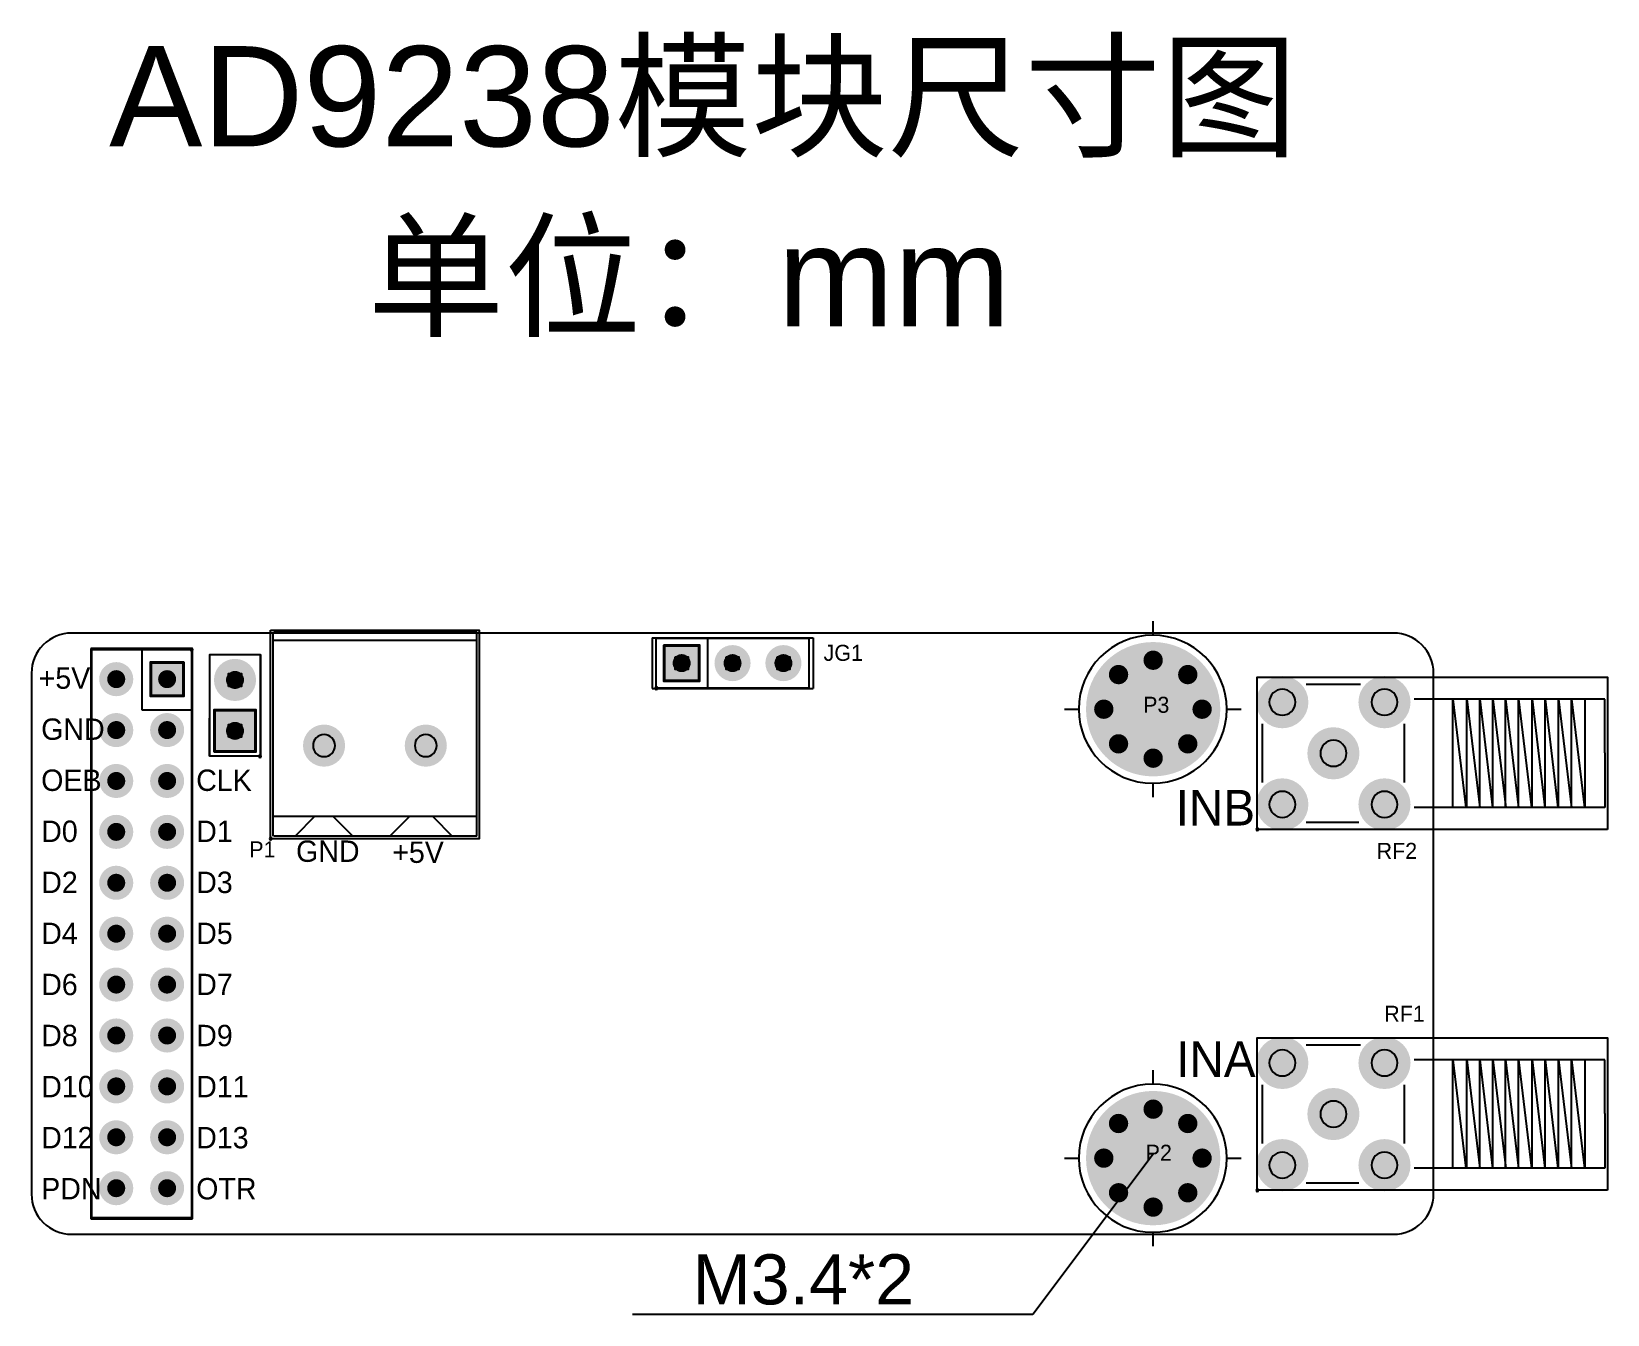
# Model space of a CAD drawing. Header units: millimetres. Extents: x 0 to 78.7, y -4 to 60.
import ezdxf
from ezdxf.enums import TextEntityAlignment as Align

# ---------------------------------------------------------------- set-up
doc = ezdxf.new("R2010")
doc.units = ezdxf.units.MM
doc.layers.get('0').update_dxf_attribs({"true_color": 0xffffff})
for name, color, linetype, true_color in [('Board Outline Layer', 6, 'Continuous', 0xff00ff), ('Bottom Layer', 5, 'Continuous', 0x0000ff), ('Bottom Silkscreen Layer', 83, 'Continuous', 0x66cc33), ('Component Marking Layer', 111, 'Continuous', 0x66ffcc), ('Component Shape Layer', 120, 'Continuous', 0x00cccc), ('Hole Layer', 49, 'Continuous', 0x222222), ('Multi-Layer', 9, 'Continuous', 0xc0c0c0), ('Pin Soldering Layer', 252, 'Continuous', 0xcc9999), ('Top Layer', 1, 'Continuous', 0xff0000), ('Top Paste Mask Layer', 8, 'Continuous', 0x808080), ('Top Silkscreen Layer', 40, 'Continuous', 0xffcc00), ('Top Solder Mask Layer', 214, 'Continuous', 0x800080)]:
    doc.layers.add(name, color=color, linetype=linetype, true_color=true_color)
doc.styles.get("Standard").update_dxf_attribs({"font": ''})
doc.styles.add('textstyle0', font='')
doc.styles.add('textstyle1', font='')
doc.styles.add('textstyle10', font='')
doc.styles.add('textstyle11', font='')
doc.styles.add('textstyle12', font='')
doc.styles.add('textstyle13', font='')
doc.styles.add('textstyle14', font='')
doc.styles.add('textstyle15', font='')
doc.styles.add('textstyle16', font='')
doc.styles.add('textstyle17', font='')
doc.styles.add('textstyle18', font='')
doc.styles.add('textstyle19', font='')
doc.styles.add('textstyle2', font='')
doc.styles.add('textstyle20', font='')
doc.styles.add('textstyle21', font='')
doc.styles.add('textstyle22', font='')
doc.styles.add('textstyle23', font='')
doc.styles.add('textstyle24', font='')
doc.styles.add('textstyle25', font='')
doc.styles.add('textstyle26', font='')
doc.styles.add('textstyle27', font='')
doc.styles.add('textstyle28', font='')
doc.styles.add('textstyle29', font='')
doc.styles.add('textstyle3', font='')
doc.styles.add('textstyle30', font='')
doc.styles.add('textstyle31', font='')
doc.styles.add('textstyle32', font='')
doc.styles.add('textstyle4', font='')
doc.styles.add('textstyle5', font='')
doc.styles.add('textstyle6', font='')
doc.styles.add('textstyle7', font='')
doc.styles.add('textstyle8', font='')
doc.styles.add('textstyle9', font='')
doc.styles.get('Standard').set_extended_font_data('txt')
doc.styles.get('textstyle0').set_extended_font_data('default')
doc.styles.get('textstyle1').set_extended_font_data('default')
doc.styles.get('textstyle10').set_extended_font_data('default')
doc.styles.get('textstyle11').set_extended_font_data('default')
doc.styles.get('textstyle12').set_extended_font_data('default')
doc.styles.get('textstyle13').set_extended_font_data('default')
doc.styles.get('textstyle14').set_extended_font_data('default')
doc.styles.get('textstyle15').set_extended_font_data('default')
doc.styles.get('textstyle16').set_extended_font_data('default')
doc.styles.get('textstyle17').set_extended_font_data('default')
doc.styles.get('textstyle18').set_extended_font_data('default')
doc.styles.get('textstyle19').set_extended_font_data('default')
doc.styles.get('textstyle2').set_extended_font_data('default')
doc.styles.get('textstyle20').set_extended_font_data('default')
doc.styles.get('textstyle21').set_extended_font_data('default')
doc.styles.get('textstyle22').set_extended_font_data('default')
doc.styles.get('textstyle23').set_extended_font_data('default')
doc.styles.get('textstyle24').set_extended_font_data('default')
doc.styles.get('textstyle25').set_extended_font_data('default')
doc.styles.get('textstyle26').set_extended_font_data('default')
doc.styles.get('textstyle27').set_extended_font_data('default')
doc.styles.get('textstyle28').set_extended_font_data('default')
doc.styles.get('textstyle29').set_extended_font_data('default')
doc.styles.get('textstyle3').set_extended_font_data('default')
doc.styles.get('textstyle30').set_extended_font_data('Arial')
doc.styles.get('textstyle31').set_extended_font_data('Arial')
doc.styles.get('textstyle32').set_extended_font_data('Arial')
doc.styles.get('textstyle4').set_extended_font_data('default')
doc.styles.get('textstyle5').set_extended_font_data('default')
doc.styles.get('textstyle6').set_extended_font_data('default')
doc.styles.get('textstyle7').set_extended_font_data('default')
doc.styles.get('textstyle8').set_extended_font_data('default')
doc.styles.get('textstyle9').set_extended_font_data('default')
doc.dimstyles.get("Standard").update_dxf_attribs({"dimtxt": 2.5, "dimasz": 2.5, "dimexe": 1.25, "dimexo": 0.625, "dimtad": 1, "dimtxsty": 'Standard', "dimcen": 2.5, "dimadec": 0, "dimazin": 0, "dimtfac": 1, "dimtmove": 0, "dimatfit": 3, "dimfxl": 1, "dimarcsym": 0})

msp = doc.modelspace()

# ---------------------------------------------------------------- texts
at = {"attachment_point": 1}
for s, insert, char_height, style in [('AD9238模块尺寸图', (3.875, 59.285), 5, 'textstyle30'), ('单位：mm', (16.786, 50.304), 5, 'textstyle31'), ('M3.4*2', (33, -1), 2.5, 'textstyle32')]:
    msp.add_mtext(s, dxfattribs=dict(at, insert=insert, char_height=char_height, style=style))
at = {"layer": 'Top Silkscreen Layer'}
for s, height, style, p in [('JG1', 0.8001, 'textstyle16', (39.547, 28.373)), ('+5V', 1.0668, 'textstyle12', (0.356, 26.899)), ('P3', 0.8001, 'textstyle21', (55.499, 25.781)), ('GND', 1.0668, 'textstyle14', (0.483, 24.351)), ('OEB', 1.0668, 'textstyle19', (0.483, 21.803)), ('CLK', 1.0668, 'textstyle9', (8.221, 21.803)), ('INB', 1.778, 'textstyle24', (57.125, 19.863)), ('D0', 1.0668, 'textstyle8', (0.483, 19.256)), ('D1', 1.0668, 'textstyle11', (8.221, 19.256)), ('GND', 1.0668, 'textstyle22', (13.208, 18.263)), ('+5V', 1.0668, 'textstyle23', (18.009, 18.212)), ('D2', 1.0668, 'textstyle10', (0.483, 16.708)), ('D3', 1.0668, 'textstyle5', (8.221, 16.708)), ('D4', 1.0668, 'textstyle4', (0.483, 14.161)), ('D5', 1.0668, 'textstyle7', (8.221, 14.161)), ('D6', 1.0668, 'textstyle6', (0.483, 11.613)), ('D7', 1.0668, 'textstyle1', (8.221, 11.613)), ('D8', 1.0668, 'textstyle0', (0.483, 9.065)), ('D9', 1.0668, 'textstyle3', (8.221, 9.065)), ('INA', 1.778, 'textstyle25', (57.15, 7.315)), ('D10', 1.0668, 'textstyle2', (0.483, 6.518)), ('D11', 1.0668, 'textstyle27', (8.221, 6.518)), ('D12', 1.0668, 'textstyle26', (0.483, 3.97)), ('D13', 1.0668, 'textstyle29', (8.221, 3.97)), ('P2', 0.8001, 'textstyle18', (55.626, 3.429)), ('PDN', 1.0668, 'textstyle28', (0.483, 1.422)), ('OTR', 1.0668, 'textstyle13', (8.221, 1.422))]:
    msp.add_text(s, height=height, dxfattribs=dict(at, style=style)).set_placement(p, align=Align.BOTTOM_LEFT)
for s, style, p in [('P1', 'textstyle20', (10.871, 18.567)), ('RF2', 'textstyle17', (67.158, 18.491)), ('RF1', 'textstyle15', (67.539, 10.363))]:
    msp.add_text(s, height=0.8001, rotation=360, dxfattribs=dict(at, style=style)).set_placement(p, align=Align.BOTTOM_LEFT)

# ---------------------------------------------------------------- hatches: boundary and pattern name
at = {"layer": 'Bottom Layer'}
h = msp.add_hatch(color=256, dxfattribs=at)
edge = h.paths.add_edge_path()
h.paths.add_polyline_path([(31.61, 29.35), (31.61, 27.65), (33.31, 27.65), (33.31, 29.35)])
h = msp.add_hatch(color=256, dxfattribs=at)
edge = h.paths.add_edge_path()
edge = h.paths.add_edge_path()
edge.add_arc((35, 28.5), 0.85, 180, 0)
edge.add_arc((35, 28.5), 0.85, 0, 180)
h = msp.add_hatch(color=256, dxfattribs=at)
edge = h.paths.add_edge_path()
edge = h.paths.add_edge_path()
edge.add_arc((35, 28.5), 0.85, 180, 0)
edge.add_arc((35, 28.5), 0.85, 0, 180)
h = msp.add_hatch(color=256, dxfattribs=at)
edge = h.paths.add_edge_path()
edge = h.paths.add_edge_path()
edge.add_arc((37.54, 28.5), 0.85, 180, 0)
edge.add_arc((37.54, 28.5), 0.85, 0, 180)
h = msp.add_hatch(color=256, dxfattribs=at)
edge = h.paths.add_edge_path()
edge = h.paths.add_edge_path()
edge.add_arc((37.54, 28.5), 0.85, 180, 0)
edge.add_arc((37.54, 28.5), 0.85, 0, 180)
h = msp.add_hatch(color=256, dxfattribs=at)
edge = h.paths.add_edge_path()
edge = h.paths.add_edge_path()
edge.add_arc((56, 26.2), 3.25, 180, 0)
edge.add_arc((56, 26.2), 3.25, 0, 180)
h = msp.add_hatch(color=256, dxfattribs=at)
edge = h.paths.add_edge_path()
edge = h.paths.add_edge_path()
edge.add_arc((56, 26.2), 3.25, 180, 0)
edge.add_arc((56, 26.2), 3.25, 0, 180)
h = msp.add_hatch(color=256, dxfattribs=at)
edge = h.paths.add_edge_path()
edge = h.paths.add_edge_path()
edge.add_arc((4.23, 27.7), 0.8, 180, 0)
edge.add_arc((4.23, 27.7), 0.8, 0, 180)
h = msp.add_hatch(color=256, dxfattribs=at)
edge = h.paths.add_edge_path()
edge = h.paths.add_edge_path()
edge.add_arc((4.23, 27.7), 0.8, 180, 0)
edge.add_arc((4.23, 27.7), 0.8, 0, 180)
h = msp.add_hatch(color=256, dxfattribs=at)
edge = h.paths.add_edge_path()
h.paths.add_polyline_path([(7.57, 28.5), (5.97, 28.5), (5.97, 26.9), (7.57, 26.9)])
h = msp.add_hatch(color=256, dxfattribs=at)
edge = h.paths.add_edge_path()
edge = h.paths.add_edge_path()
edge.add_arc((10.16, 27.661), 1, 180, 0)
edge.add_arc((10.16, 27.661), 1, 0, 180)
h = msp.add_hatch(color=256, dxfattribs=at)
edge = h.paths.add_edge_path()
edge = h.paths.add_edge_path()
edge.add_arc((10.16, 27.661), 1, 180, 0)
edge.add_arc((10.16, 27.661), 1, 0, 180)
h = msp.add_hatch(color=256, dxfattribs=at)
edge = h.paths.add_edge_path()
edge = h.paths.add_edge_path()
edge.add_arc((56, 28.644), 0.381, 180, 0)
edge.add_arc((56, 28.644), 0.381, 0, 180)
h = msp.add_hatch(color=256, dxfattribs=at)
edge = h.paths.add_edge_path()
edge = h.paths.add_edge_path()
edge.add_arc((56, 28.644), 0.381, 180, 0)
edge.add_arc((56, 28.644), 0.381, 0, 180)
h = msp.add_hatch(color=256, dxfattribs=at)
edge = h.paths.add_edge_path()
edge = h.paths.add_edge_path()
edge.add_arc((54.272, 27.928), 0.381, 180, 0)
edge.add_arc((54.272, 27.928), 0.381, 0, 180)
h = msp.add_hatch(color=256, dxfattribs=at)
edge = h.paths.add_edge_path()
edge = h.paths.add_edge_path()
edge.add_arc((54.272, 27.928), 0.381, 180, 0)
edge.add_arc((54.272, 27.928), 0.381, 0, 180)
h = msp.add_hatch(color=256, dxfattribs=at)
edge = h.paths.add_edge_path()
edge = h.paths.add_edge_path()
edge.add_arc((57.728, 27.928), 0.381, 180, 0)
edge.add_arc((57.728, 27.928), 0.381, 0, 180)
h = msp.add_hatch(color=256, dxfattribs=at)
edge = h.paths.add_edge_path()
edge = h.paths.add_edge_path()
edge.add_arc((57.728, 27.928), 0.381, 180, 0)
edge.add_arc((57.728, 27.928), 0.381, 0, 180)
h = msp.add_hatch(color=256, dxfattribs=at)
edge = h.paths.add_edge_path()
edge = h.paths.add_edge_path()
edge.add_arc((62.45, 26.55), 1.25, 180, 0)
edge.add_arc((62.45, 26.55), 1.25, 0, 180)
h = msp.add_hatch(color=256, dxfattribs=at)
edge = h.paths.add_edge_path()
edge = h.paths.add_edge_path()
edge.add_arc((62.45, 26.55), 1.25, 180, 0)
edge.add_arc((62.45, 26.55), 1.25, 0, 180)
h = msp.add_hatch(color=256, dxfattribs=at)
edge = h.paths.add_edge_path()
edge = h.paths.add_edge_path()
edge.add_arc((67.55, 26.55), 1.25, 180, 0)
edge.add_arc((67.55, 26.55), 1.25, 0, 180)
h = msp.add_hatch(color=256, dxfattribs=at)
edge = h.paths.add_edge_path()
edge = h.paths.add_edge_path()
edge.add_arc((67.55, 26.55), 1.25, 180, 0)
edge.add_arc((67.55, 26.55), 1.25, 0, 180)
h = msp.add_hatch(color=256, dxfattribs=at)
edge = h.paths.add_edge_path()
h.paths.add_polyline_path([(9.16, 24.121), (11.16, 24.121), (11.16, 26.121), (9.16, 26.121)])
h = msp.add_hatch(color=256, dxfattribs=at)
edge = h.paths.add_edge_path()
edge = h.paths.add_edge_path()
edge.add_arc((53.536, 26.2), 0.381, 180, 0)
edge.add_arc((53.536, 26.2), 0.381, 0, 180)
h = msp.add_hatch(color=256, dxfattribs=at)
edge = h.paths.add_edge_path()
edge = h.paths.add_edge_path()
edge.add_arc((53.536, 26.2), 0.381, 180, 0)
edge.add_arc((53.536, 26.2), 0.381, 0, 180)
h = msp.add_hatch(color=256, dxfattribs=at)
edge = h.paths.add_edge_path()
edge = h.paths.add_edge_path()
edge.add_arc((58.444, 26.2), 0.381, 180, 0)
edge.add_arc((58.444, 26.2), 0.381, 0, 180)
h = msp.add_hatch(color=256, dxfattribs=at)
edge = h.paths.add_edge_path()
edge = h.paths.add_edge_path()
edge.add_arc((58.444, 26.2), 0.381, 180, 0)
edge.add_arc((58.444, 26.2), 0.381, 0, 180)
h = msp.add_hatch(color=256, dxfattribs=at)
edge = h.paths.add_edge_path()
edge = h.paths.add_edge_path()
edge.add_arc((4.23, 25.16), 0.8, 180, 0)
edge.add_arc((4.23, 25.16), 0.8, 0, 180)
h = msp.add_hatch(color=256, dxfattribs=at)
edge = h.paths.add_edge_path()
edge = h.paths.add_edge_path()
edge.add_arc((4.23, 25.16), 0.8, 180, 0)
edge.add_arc((4.23, 25.16), 0.8, 0, 180)
h = msp.add_hatch(color=256, dxfattribs=at)
edge = h.paths.add_edge_path()
edge = h.paths.add_edge_path()
edge.add_arc((6.77, 25.16), 0.8, 180, 0)
edge.add_arc((6.77, 25.16), 0.8, 0, 180)
h = msp.add_hatch(color=256, dxfattribs=at)
edge = h.paths.add_edge_path()
edge = h.paths.add_edge_path()
edge.add_arc((6.77, 25.16), 0.8, 180, 0)
edge.add_arc((6.77, 25.16), 0.8, 0, 180)
h = msp.add_hatch(color=256, dxfattribs=at)
edge = h.paths.add_edge_path()
edge = h.paths.add_edge_path()
edge.add_arc((14.605, 24.384), 1, 180, 0)
edge.add_arc((14.605, 24.384), 1, 0, 180)
h = msp.add_hatch(color=256, dxfattribs=at)
edge = h.paths.add_edge_path()
edge = h.paths.add_edge_path()
edge.add_arc((14.605, 24.384), 1, 180, 0)
edge.add_arc((14.605, 24.384), 1, 0, 180)
h = msp.add_hatch(color=256, dxfattribs=at)
edge = h.paths.add_edge_path()
edge = h.paths.add_edge_path()
edge.add_arc((19.685, 24.384), 1, 180, 0)
edge.add_arc((19.685, 24.384), 1, 0, 180)
h = msp.add_hatch(color=256, dxfattribs=at)
edge = h.paths.add_edge_path()
edge = h.paths.add_edge_path()
edge.add_arc((19.685, 24.384), 1, 180, 0)
edge.add_arc((19.685, 24.384), 1, 0, 180)
h = msp.add_hatch(color=256, dxfattribs=at)
edge = h.paths.add_edge_path()
edge = h.paths.add_edge_path()
edge.add_arc((65, 24), 1.25, 180, 0)
edge.add_arc((65, 24), 1.25, 0, 180)
h = msp.add_hatch(color=256, dxfattribs=at)
edge = h.paths.add_edge_path()
edge = h.paths.add_edge_path()
edge.add_arc((65, 24), 1.25, 180, 0)
edge.add_arc((65, 24), 1.25, 0, 180)
h = msp.add_hatch(color=256, dxfattribs=at)
edge = h.paths.add_edge_path()
edge = h.paths.add_edge_path()
edge.add_arc((54.272, 24.472), 0.381, 180, 0)
edge.add_arc((54.272, 24.472), 0.381, 0, 180)
h = msp.add_hatch(color=256, dxfattribs=at)
edge = h.paths.add_edge_path()
edge = h.paths.add_edge_path()
edge.add_arc((54.272, 24.472), 0.381, 180, 0)
edge.add_arc((54.272, 24.472), 0.381, 0, 180)
h = msp.add_hatch(color=256, dxfattribs=at)
edge = h.paths.add_edge_path()
edge = h.paths.add_edge_path()
edge.add_arc((57.728, 24.472), 0.381, 180, 0)
edge.add_arc((57.728, 24.472), 0.381, 0, 180)
h = msp.add_hatch(color=256, dxfattribs=at)
edge = h.paths.add_edge_path()
edge = h.paths.add_edge_path()
edge.add_arc((57.728, 24.472), 0.381, 180, 0)
edge.add_arc((57.728, 24.472), 0.381, 0, 180)
h = msp.add_hatch(color=256, dxfattribs=at)
edge = h.paths.add_edge_path()
edge = h.paths.add_edge_path()
edge.add_arc((56, 23.756), 0.381, 180, 0)
edge.add_arc((56, 23.756), 0.381, 0, 180)
h = msp.add_hatch(color=256, dxfattribs=at)
edge = h.paths.add_edge_path()
edge = h.paths.add_edge_path()
edge.add_arc((56, 23.756), 0.381, 180, 0)
edge.add_arc((56, 23.756), 0.381, 0, 180)
h = msp.add_hatch(color=256, dxfattribs=at)
edge = h.paths.add_edge_path()
edge = h.paths.add_edge_path()
edge.add_arc((4.23, 22.62), 0.8, 180, 0)
edge.add_arc((4.23, 22.62), 0.8, 0, 180)
h = msp.add_hatch(color=256, dxfattribs=at)
edge = h.paths.add_edge_path()
edge = h.paths.add_edge_path()
edge.add_arc((4.23, 22.62), 0.8, 180, 0)
edge.add_arc((4.23, 22.62), 0.8, 0, 180)
h = msp.add_hatch(color=256, dxfattribs=at)
edge = h.paths.add_edge_path()
edge = h.paths.add_edge_path()
edge.add_arc((6.77, 22.62), 0.8, 180, 0)
edge.add_arc((6.77, 22.62), 0.8, 0, 180)
h = msp.add_hatch(color=256, dxfattribs=at)
edge = h.paths.add_edge_path()
edge = h.paths.add_edge_path()
edge.add_arc((6.77, 22.62), 0.8, 180, 0)
edge.add_arc((6.77, 22.62), 0.8, 0, 180)
h = msp.add_hatch(color=256, dxfattribs=at)
edge = h.paths.add_edge_path()
edge = h.paths.add_edge_path()
edge.add_arc((62.45, 21.45), 1.25, 180, 0)
edge.add_arc((62.45, 21.45), 1.25, 0, 180)
h = msp.add_hatch(color=256, dxfattribs=at)
edge = h.paths.add_edge_path()
edge = h.paths.add_edge_path()
edge.add_arc((62.45, 21.45), 1.25, 180, 0)
edge.add_arc((62.45, 21.45), 1.25, 0, 180)
h = msp.add_hatch(color=256, dxfattribs=at)
edge = h.paths.add_edge_path()
edge = h.paths.add_edge_path()
edge.add_arc((67.55, 21.45), 1.25, 180, 0)
edge.add_arc((67.55, 21.45), 1.25, 0, 180)
h = msp.add_hatch(color=256, dxfattribs=at)
edge = h.paths.add_edge_path()
edge = h.paths.add_edge_path()
edge.add_arc((67.55, 21.45), 1.25, 180, 0)
edge.add_arc((67.55, 21.45), 1.25, 0, 180)
h = msp.add_hatch(color=256, dxfattribs=at)
edge = h.paths.add_edge_path()
edge = h.paths.add_edge_path()
edge.add_arc((4.23, 20.08), 0.8, 180, 0)
edge.add_arc((4.23, 20.08), 0.8, 0, 180)
h = msp.add_hatch(color=256, dxfattribs=at)
edge = h.paths.add_edge_path()
edge = h.paths.add_edge_path()
edge.add_arc((4.23, 20.08), 0.8, 180, 0)
edge.add_arc((4.23, 20.08), 0.8, 0, 180)
h = msp.add_hatch(color=256, dxfattribs=at)
edge = h.paths.add_edge_path()
edge = h.paths.add_edge_path()
edge.add_arc((6.77, 20.08), 0.8, 180, 0)
edge.add_arc((6.77, 20.08), 0.8, 0, 180)
h = msp.add_hatch(color=256, dxfattribs=at)
edge = h.paths.add_edge_path()
edge = h.paths.add_edge_path()
edge.add_arc((6.77, 20.08), 0.8, 180, 0)
edge.add_arc((6.77, 20.08), 0.8, 0, 180)
h = msp.add_hatch(color=256, dxfattribs=at)
edge = h.paths.add_edge_path()
edge = h.paths.add_edge_path()
edge.add_arc((4.23, 17.54), 0.8, 180, 0)
edge.add_arc((4.23, 17.54), 0.8, 0, 180)
h = msp.add_hatch(color=256, dxfattribs=at)
edge = h.paths.add_edge_path()
edge = h.paths.add_edge_path()
edge.add_arc((4.23, 17.54), 0.8, 180, 0)
edge.add_arc((4.23, 17.54), 0.8, 0, 180)
h = msp.add_hatch(color=256, dxfattribs=at)
edge = h.paths.add_edge_path()
edge = h.paths.add_edge_path()
edge.add_arc((6.77, 17.54), 0.8, 180, 0)
edge.add_arc((6.77, 17.54), 0.8, 0, 180)
h = msp.add_hatch(color=256, dxfattribs=at)
edge = h.paths.add_edge_path()
edge = h.paths.add_edge_path()
edge.add_arc((6.77, 17.54), 0.8, 180, 0)
edge.add_arc((6.77, 17.54), 0.8, 0, 180)
h = msp.add_hatch(color=256, dxfattribs=at)
edge = h.paths.add_edge_path()
edge = h.paths.add_edge_path()
edge.add_arc((4.23, 15), 0.8, 180, 0)
edge.add_arc((4.23, 15), 0.8, 0, 180)
h = msp.add_hatch(color=256, dxfattribs=at)
edge = h.paths.add_edge_path()
edge = h.paths.add_edge_path()
edge.add_arc((4.23, 15), 0.8, 180, 0)
edge.add_arc((4.23, 15), 0.8, 0, 180)
h = msp.add_hatch(color=256, dxfattribs=at)
edge = h.paths.add_edge_path()
edge = h.paths.add_edge_path()
edge.add_arc((6.77, 15), 0.8, 180, 0)
edge.add_arc((6.77, 15), 0.8, 0, 180)
h = msp.add_hatch(color=256, dxfattribs=at)
edge = h.paths.add_edge_path()
edge = h.paths.add_edge_path()
edge.add_arc((6.77, 15), 0.8, 180, 0)
edge.add_arc((6.77, 15), 0.8, 0, 180)
h = msp.add_hatch(color=256, dxfattribs=at)
edge = h.paths.add_edge_path()
edge = h.paths.add_edge_path()
edge.add_arc((4.23, 12.46), 0.8, 180, 0)
edge.add_arc((4.23, 12.46), 0.8, 0, 180)
h = msp.add_hatch(color=256, dxfattribs=at)
edge = h.paths.add_edge_path()
edge = h.paths.add_edge_path()
edge.add_arc((4.23, 12.46), 0.8, 180, 0)
edge.add_arc((4.23, 12.46), 0.8, 0, 180)
h = msp.add_hatch(color=256, dxfattribs=at)
edge = h.paths.add_edge_path()
edge = h.paths.add_edge_path()
edge.add_arc((6.77, 12.46), 0.8, 180, 0)
edge.add_arc((6.77, 12.46), 0.8, 0, 180)
h = msp.add_hatch(color=256, dxfattribs=at)
edge = h.paths.add_edge_path()
edge = h.paths.add_edge_path()
edge.add_arc((6.77, 12.46), 0.8, 180, 0)
edge.add_arc((6.77, 12.46), 0.8, 0, 180)
h = msp.add_hatch(color=256, dxfattribs=at)
edge = h.paths.add_edge_path()
edge = h.paths.add_edge_path()
edge.add_arc((4.23, 9.92), 0.8, 180, 0)
edge.add_arc((4.23, 9.92), 0.8, 0, 180)
h = msp.add_hatch(color=256, dxfattribs=at)
edge = h.paths.add_edge_path()
edge = h.paths.add_edge_path()
edge.add_arc((4.23, 9.92), 0.8, 180, 0)
edge.add_arc((4.23, 9.92), 0.8, 0, 180)
h = msp.add_hatch(color=256, dxfattribs=at)
edge = h.paths.add_edge_path()
edge = h.paths.add_edge_path()
edge.add_arc((6.77, 9.92), 0.8, 180, 0)
edge.add_arc((6.77, 9.92), 0.8, 0, 180)
h = msp.add_hatch(color=256, dxfattribs=at)
edge = h.paths.add_edge_path()
edge = h.paths.add_edge_path()
edge.add_arc((6.77, 9.92), 0.8, 180, 0)
edge.add_arc((6.77, 9.92), 0.8, 0, 180)
h = msp.add_hatch(color=256, dxfattribs=at)
edge = h.paths.add_edge_path()
edge = h.paths.add_edge_path()
edge.add_arc((62.45, 8.55), 1.25, 180, 0)
edge.add_arc((62.45, 8.55), 1.25, 0, 180)
h = msp.add_hatch(color=256, dxfattribs=at)
edge = h.paths.add_edge_path()
edge = h.paths.add_edge_path()
edge.add_arc((62.45, 8.55), 1.25, 180, 0)
edge.add_arc((62.45, 8.55), 1.25, 0, 180)
h = msp.add_hatch(color=256, dxfattribs=at)
edge = h.paths.add_edge_path()
edge = h.paths.add_edge_path()
edge.add_arc((67.55, 8.55), 1.25, 180, 0)
edge.add_arc((67.55, 8.55), 1.25, 0, 180)
h = msp.add_hatch(color=256, dxfattribs=at)
edge = h.paths.add_edge_path()
edge = h.paths.add_edge_path()
edge.add_arc((67.55, 8.55), 1.25, 180, 0)
edge.add_arc((67.55, 8.55), 1.25, 0, 180)
h = msp.add_hatch(color=256, dxfattribs=at)
edge = h.paths.add_edge_path()
edge = h.paths.add_edge_path()
edge.add_arc((4.23, 7.38), 0.8, 180, 0)
edge.add_arc((4.23, 7.38), 0.8, 0, 180)
h = msp.add_hatch(color=256, dxfattribs=at)
edge = h.paths.add_edge_path()
edge = h.paths.add_edge_path()
edge.add_arc((4.23, 7.38), 0.8, 180, 0)
edge.add_arc((4.23, 7.38), 0.8, 0, 180)
h = msp.add_hatch(color=256, dxfattribs=at)
edge = h.paths.add_edge_path()
edge = h.paths.add_edge_path()
edge.add_arc((6.77, 7.38), 0.8, 180, 0)
edge.add_arc((6.77, 7.38), 0.8, 0, 180)
h = msp.add_hatch(color=256, dxfattribs=at)
edge = h.paths.add_edge_path()
edge = h.paths.add_edge_path()
edge.add_arc((6.77, 7.38), 0.8, 180, 0)
edge.add_arc((6.77, 7.38), 0.8, 0, 180)
h = msp.add_hatch(color=256, dxfattribs=at)
edge = h.paths.add_edge_path()
edge = h.paths.add_edge_path()
edge.add_arc((65, 6), 1.25, 180, 0)
edge.add_arc((65, 6), 1.25, 0, 180)
h = msp.add_hatch(color=256, dxfattribs=at)
edge = h.paths.add_edge_path()
edge = h.paths.add_edge_path()
edge.add_arc((65, 6), 1.25, 180, 0)
edge.add_arc((65, 6), 1.25, 0, 180)
h = msp.add_hatch(color=256, dxfattribs=at)
edge = h.paths.add_edge_path()
edge = h.paths.add_edge_path()
edge.add_arc((56, 3.8), 3.25, 180, 0)
edge.add_arc((56, 3.8), 3.25, 0, 180)
h = msp.add_hatch(color=256, dxfattribs=at)
edge = h.paths.add_edge_path()
edge = h.paths.add_edge_path()
edge.add_arc((56, 3.8), 3.25, 180, 0)
edge.add_arc((56, 3.8), 3.25, 0, 180)
h = msp.add_hatch(color=256, dxfattribs=at)
edge = h.paths.add_edge_path()
edge = h.paths.add_edge_path()
edge.add_arc((56, 6.244), 0.381, 180, 0)
edge.add_arc((56, 6.244), 0.381, 0, 180)
h = msp.add_hatch(color=256, dxfattribs=at)
edge = h.paths.add_edge_path()
edge = h.paths.add_edge_path()
edge.add_arc((56, 6.244), 0.381, 180, 0)
edge.add_arc((56, 6.244), 0.381, 0, 180)
h = msp.add_hatch(color=256, dxfattribs=at)
edge = h.paths.add_edge_path()
edge = h.paths.add_edge_path()
edge.add_arc((4.23, 4.84), 0.8, 180, 0)
edge.add_arc((4.23, 4.84), 0.8, 0, 180)
h = msp.add_hatch(color=256, dxfattribs=at)
edge = h.paths.add_edge_path()
edge = h.paths.add_edge_path()
edge.add_arc((4.23, 4.84), 0.8, 180, 0)
edge.add_arc((4.23, 4.84), 0.8, 0, 180)
h = msp.add_hatch(color=256, dxfattribs=at)
edge = h.paths.add_edge_path()
edge = h.paths.add_edge_path()
edge.add_arc((6.77, 4.84), 0.8, 180, 0)
edge.add_arc((6.77, 4.84), 0.8, 0, 180)
h = msp.add_hatch(color=256, dxfattribs=at)
edge = h.paths.add_edge_path()
edge = h.paths.add_edge_path()
edge.add_arc((6.77, 4.84), 0.8, 180, 0)
edge.add_arc((6.77, 4.84), 0.8, 0, 180)
h = msp.add_hatch(color=256, dxfattribs=at)
edge = h.paths.add_edge_path()
edge = h.paths.add_edge_path()
edge.add_arc((54.272, 5.528), 0.381, 180, 0)
edge.add_arc((54.272, 5.528), 0.381, 0, 180)
h = msp.add_hatch(color=256, dxfattribs=at)
edge = h.paths.add_edge_path()
edge = h.paths.add_edge_path()
edge.add_arc((54.272, 5.528), 0.381, 180, 0)
edge.add_arc((54.272, 5.528), 0.381, 0, 180)
h = msp.add_hatch(color=256, dxfattribs=at)
edge = h.paths.add_edge_path()
edge = h.paths.add_edge_path()
edge.add_arc((57.728, 5.528), 0.381, 180, 0)
edge.add_arc((57.728, 5.528), 0.381, 0, 180)
h = msp.add_hatch(color=256, dxfattribs=at)
edge = h.paths.add_edge_path()
edge = h.paths.add_edge_path()
edge.add_arc((57.728, 5.528), 0.381, 180, 0)
edge.add_arc((57.728, 5.528), 0.381, 0, 180)
h = msp.add_hatch(color=256, dxfattribs=at)
edge = h.paths.add_edge_path()
edge = h.paths.add_edge_path()
edge.add_arc((53.536, 3.8), 0.381, 180, 0)
edge.add_arc((53.536, 3.8), 0.381, 0, 180)
h = msp.add_hatch(color=256, dxfattribs=at)
edge = h.paths.add_edge_path()
edge = h.paths.add_edge_path()
edge.add_arc((53.536, 3.8), 0.381, 180, 0)
edge.add_arc((53.536, 3.8), 0.381, 0, 180)
h = msp.add_hatch(color=256, dxfattribs=at)
edge = h.paths.add_edge_path()
edge = h.paths.add_edge_path()
edge.add_arc((58.444, 3.8), 0.381, 180, 0)
edge.add_arc((58.444, 3.8), 0.381, 0, 180)
h = msp.add_hatch(color=256, dxfattribs=at)
edge = h.paths.add_edge_path()
edge = h.paths.add_edge_path()
edge.add_arc((58.444, 3.8), 0.381, 180, 0)
edge.add_arc((58.444, 3.8), 0.381, 0, 180)
h = msp.add_hatch(color=256, dxfattribs=at)
edge = h.paths.add_edge_path()
edge = h.paths.add_edge_path()
edge.add_arc((62.45, 3.45), 1.25, 180, 0)
edge.add_arc((62.45, 3.45), 1.25, 0, 180)
h = msp.add_hatch(color=256, dxfattribs=at)
edge = h.paths.add_edge_path()
edge = h.paths.add_edge_path()
edge.add_arc((62.45, 3.45), 1.25, 180, 0)
edge.add_arc((62.45, 3.45), 1.25, 0, 180)
h = msp.add_hatch(color=256, dxfattribs=at)
edge = h.paths.add_edge_path()
edge = h.paths.add_edge_path()
edge.add_arc((67.55, 3.45), 1.25, 180, 0)
edge.add_arc((67.55, 3.45), 1.25, 0, 180)
h = msp.add_hatch(color=256, dxfattribs=at)
edge = h.paths.add_edge_path()
edge = h.paths.add_edge_path()
edge.add_arc((67.55, 3.45), 1.25, 180, 0)
edge.add_arc((67.55, 3.45), 1.25, 0, 180)
h = msp.add_hatch(color=256, dxfattribs=at)
edge = h.paths.add_edge_path()
edge = h.paths.add_edge_path()
edge.add_arc((4.23, 2.3), 0.8, 180, 0)
edge.add_arc((4.23, 2.3), 0.8, 0, 180)
h = msp.add_hatch(color=256, dxfattribs=at)
edge = h.paths.add_edge_path()
edge = h.paths.add_edge_path()
edge.add_arc((4.23, 2.3), 0.8, 180, 0)
edge.add_arc((4.23, 2.3), 0.8, 0, 180)
h = msp.add_hatch(color=256, dxfattribs=at)
edge = h.paths.add_edge_path()
edge = h.paths.add_edge_path()
edge.add_arc((6.77, 2.3), 0.8, 180, 0)
edge.add_arc((6.77, 2.3), 0.8, 0, 180)
h = msp.add_hatch(color=256, dxfattribs=at)
edge = h.paths.add_edge_path()
edge = h.paths.add_edge_path()
edge.add_arc((6.77, 2.3), 0.8, 180, 0)
edge.add_arc((6.77, 2.3), 0.8, 0, 180)
h = msp.add_hatch(color=256, dxfattribs=at)
edge = h.paths.add_edge_path()
edge = h.paths.add_edge_path()
edge.add_arc((54.272, 2.072), 0.381, 180, 0)
edge.add_arc((54.272, 2.072), 0.381, 0, 180)
h = msp.add_hatch(color=256, dxfattribs=at)
edge = h.paths.add_edge_path()
edge = h.paths.add_edge_path()
edge.add_arc((54.272, 2.072), 0.381, 180, 0)
edge.add_arc((54.272, 2.072), 0.381, 0, 180)
h = msp.add_hatch(color=256, dxfattribs=at)
edge = h.paths.add_edge_path()
edge = h.paths.add_edge_path()
edge.add_arc((57.728, 2.072), 0.381, 180, 0)
edge.add_arc((57.728, 2.072), 0.381, 0, 180)
h = msp.add_hatch(color=256, dxfattribs=at)
edge = h.paths.add_edge_path()
edge = h.paths.add_edge_path()
edge.add_arc((57.728, 2.072), 0.381, 180, 0)
edge.add_arc((57.728, 2.072), 0.381, 0, 180)
h = msp.add_hatch(color=256, dxfattribs=at)
edge = h.paths.add_edge_path()
edge = h.paths.add_edge_path()
edge.add_arc((56, 1.356), 0.381, 180, 0)
edge.add_arc((56, 1.356), 0.381, 0, 180)
h = msp.add_hatch(color=256, dxfattribs=at)
edge = h.paths.add_edge_path()
edge = h.paths.add_edge_path()
edge.add_arc((56, 1.356), 0.381, 180, 0)
edge.add_arc((56, 1.356), 0.381, 0, 180)
at = {"layer": 'Component Marking Layer'}
h = msp.add_hatch(color=256, dxfattribs=at)
edge = h.paths.add_edge_path()
edge = h.paths.add_edge_path()
edge.add_arc((8, 29.17), 0.06, 180, 0)
edge.add_arc((8, 29.17), 0.06, 0, 180)
h = msp.add_hatch(color=256, dxfattribs=at)
edge = h.paths.add_edge_path()
edge = h.paths.add_edge_path()
edge.add_arc((8, 29.17), 0.06, 180, 0)
edge.add_arc((8, 29.17), 0.06, 0, 180)
h = msp.add_hatch(color=256, dxfattribs=at)
edge = h.paths.add_edge_path()
edge = h.paths.add_edge_path()
edge.add_arc((31.19, 27.25), 0.06, 180, 0)
edge.add_arc((31.19, 27.25), 0.06, 0, 180)
h = msp.add_hatch(color=256, dxfattribs=at)
edge = h.paths.add_edge_path()
edge = h.paths.add_edge_path()
edge.add_arc((31.19, 27.25), 0.06, 180, 0)
edge.add_arc((31.19, 27.25), 0.06, 0, 180)
h = msp.add_hatch(color=256, dxfattribs=at)
edge = h.paths.add_edge_path()
edge = h.paths.add_edge_path()
edge.add_arc((11.41, 23.851), 0.06, 180, 0)
edge.add_arc((11.41, 23.851), 0.06, 0, 180)
h = msp.add_hatch(color=256, dxfattribs=at)
edge = h.paths.add_edge_path()
edge = h.paths.add_edge_path()
edge.add_arc((11.41, 23.851), 0.06, 180, 0)
edge.add_arc((11.41, 23.851), 0.06, 0, 180)
h = msp.add_hatch(color=256, dxfattribs=at)
edge = h.paths.add_edge_path()
edge = h.paths.add_edge_path()
edge.add_arc((11.938, 19.735), 0.06, 180, 0)
edge.add_arc((11.938, 19.735), 0.06, 0, 180)
h = msp.add_hatch(color=256, dxfattribs=at)
edge = h.paths.add_edge_path()
edge = h.paths.add_edge_path()
edge.add_arc((11.938, 19.735), 0.06, 180, 0)
edge.add_arc((11.938, 19.735), 0.06, 0, 180)
h = msp.add_hatch(color=256, dxfattribs=at)
edge = h.paths.add_edge_path()
edge = h.paths.add_edge_path()
edge.add_arc((61.2, 20.2), 0.06, 180, 0)
edge.add_arc((61.2, 20.2), 0.06, 0, 180)
h = msp.add_hatch(color=256, dxfattribs=at)
edge = h.paths.add_edge_path()
edge = h.paths.add_edge_path()
edge.add_arc((61.2, 20.2), 0.06, 180, 0)
edge.add_arc((61.2, 20.2), 0.06, 0, 180)
h = msp.add_hatch(color=256, dxfattribs=at)
edge = h.paths.add_edge_path()
edge = h.paths.add_edge_path()
edge.add_arc((61.2, 2.2), 0.06, 180, 0)
edge.add_arc((61.2, 2.2), 0.06, 0, 180)
h = msp.add_hatch(color=256, dxfattribs=at)
edge = h.paths.add_edge_path()
edge = h.paths.add_edge_path()
edge.add_arc((61.2, 2.2), 0.06, 180, 0)
edge.add_arc((61.2, 2.2), 0.06, 0, 180)
at = {"layer": 'Hole Layer'}
h = msp.add_hatch(color=256, dxfattribs=at)
edge = h.paths.add_edge_path()
edge = h.paths.add_edge_path()
edge.add_arc((32.46, 28.5), 0.45, 180, 0)
edge.add_arc((32.46, 28.5), 0.45, 0, 180)
h = msp.add_hatch(color=256, dxfattribs=at)
edge = h.paths.add_edge_path()
edge = h.paths.add_edge_path()
edge.add_arc((32.46, 28.5), 0.45, 180, 0)
edge.add_arc((32.46, 28.5), 0.45, 0, 180)
h = msp.add_hatch(color=256, dxfattribs=at)
edge = h.paths.add_edge_path()
edge = h.paths.add_edge_path()
edge.add_arc((35, 28.5), 0.45, 180, 0)
edge.add_arc((35, 28.5), 0.45, 0, 180)
h = msp.add_hatch(color=256, dxfattribs=at)
edge = h.paths.add_edge_path()
edge = h.paths.add_edge_path()
edge.add_arc((35, 28.5), 0.45, 180, 0)
edge.add_arc((35, 28.5), 0.45, 0, 180)
h = msp.add_hatch(color=256, dxfattribs=at)
edge = h.paths.add_edge_path()
edge = h.paths.add_edge_path()
edge.add_arc((37.54, 28.5), 0.45, 180, 0)
edge.add_arc((37.54, 28.5), 0.45, 0, 180)
h = msp.add_hatch(color=256, dxfattribs=at)
edge = h.paths.add_edge_path()
edge = h.paths.add_edge_path()
edge.add_arc((37.54, 28.5), 0.45, 180, 0)
edge.add_arc((37.54, 28.5), 0.45, 0, 180)
h = msp.add_hatch(color=256, dxfattribs=at)
edge = h.paths.add_edge_path()
edge = h.paths.add_edge_path()
edge.add_arc((56, 28.644), 0.381, 180, 0)
edge.add_arc((56, 28.644), 0.381, 0, 180)
h = msp.add_hatch(color=256, dxfattribs=at)
edge = h.paths.add_edge_path()
edge = h.paths.add_edge_path()
edge.add_arc((56, 28.644), 0.381, 180, 0)
edge.add_arc((56, 28.644), 0.381, 0, 180)
h = msp.add_hatch(color=256, dxfattribs=at)
edge = h.paths.add_edge_path()
edge = h.paths.add_edge_path()
edge.add_arc((4.23, 27.7), 0.45, 180, 0)
edge.add_arc((4.23, 27.7), 0.45, 0, 180)
h = msp.add_hatch(color=256, dxfattribs=at)
edge = h.paths.add_edge_path()
edge = h.paths.add_edge_path()
edge.add_arc((4.23, 27.7), 0.45, 180, 0)
edge.add_arc((4.23, 27.7), 0.45, 0, 180)
h = msp.add_hatch(color=256, dxfattribs=at)
edge = h.paths.add_edge_path()
edge = h.paths.add_edge_path()
edge.add_arc((6.77, 27.7), 0.45, 180, 0)
edge.add_arc((6.77, 27.7), 0.45, 0, 180)
h = msp.add_hatch(color=256, dxfattribs=at)
edge = h.paths.add_edge_path()
edge = h.paths.add_edge_path()
edge.add_arc((6.77, 27.7), 0.45, 180, 0)
edge.add_arc((6.77, 27.7), 0.45, 0, 180)
h = msp.add_hatch(color=256, dxfattribs=at)
edge = h.paths.add_edge_path()
edge = h.paths.add_edge_path()
edge.add_arc((10.16, 27.661), 0.45, 180, 0)
edge.add_arc((10.16, 27.661), 0.45, 0, 180)
h = msp.add_hatch(color=256, dxfattribs=at)
edge = h.paths.add_edge_path()
edge = h.paths.add_edge_path()
edge.add_arc((10.16, 27.661), 0.45, 180, 0)
edge.add_arc((10.16, 27.661), 0.45, 0, 180)
h = msp.add_hatch(color=256, dxfattribs=at)
edge = h.paths.add_edge_path()
edge = h.paths.add_edge_path()
edge.add_arc((54.272, 27.928), 0.381, 180, 0)
edge.add_arc((54.272, 27.928), 0.381, 0, 180)
h = msp.add_hatch(color=256, dxfattribs=at)
edge = h.paths.add_edge_path()
edge = h.paths.add_edge_path()
edge.add_arc((54.272, 27.928), 0.381, 180, 0)
edge.add_arc((54.272, 27.928), 0.381, 0, 180)
h = msp.add_hatch(color=256, dxfattribs=at)
edge = h.paths.add_edge_path()
edge = h.paths.add_edge_path()
edge.add_arc((56, 26.2), 1.7, 180, 0)
edge.add_arc((56, 26.2), 1.7, 0, 180)
h = msp.add_hatch(color=256, dxfattribs=at)
edge = h.paths.add_edge_path()
edge = h.paths.add_edge_path()
edge.add_arc((56, 26.2), 1.7, 180, 0)
edge.add_arc((56, 26.2), 1.7, 0, 180)
h = msp.add_hatch(color=256, dxfattribs=at)
edge = h.paths.add_edge_path()
edge = h.paths.add_edge_path()
edge.add_arc((57.728, 27.928), 0.381, 180, 0)
edge.add_arc((57.728, 27.928), 0.381, 0, 180)
h = msp.add_hatch(color=256, dxfattribs=at)
edge = h.paths.add_edge_path()
edge = h.paths.add_edge_path()
edge.add_arc((57.728, 27.928), 0.381, 180, 0)
edge.add_arc((57.728, 27.928), 0.381, 0, 180)
h = msp.add_hatch(color=256, dxfattribs=at)
edge = h.paths.add_edge_path()
edge = h.paths.add_edge_path()
edge.add_arc((62.45, 26.55), 0.625, 180, 0)
edge.add_arc((62.45, 26.55), 0.625, 0, 180)
h = msp.add_hatch(color=256, dxfattribs=at)
edge = h.paths.add_edge_path()
edge = h.paths.add_edge_path()
edge.add_arc((62.45, 26.55), 0.625, 180, 0)
edge.add_arc((62.45, 26.55), 0.625, 0, 180)
h = msp.add_hatch(color=256, dxfattribs=at)
edge = h.paths.add_edge_path()
edge = h.paths.add_edge_path()
edge.add_arc((67.55, 26.55), 0.625, 180, 0)
edge.add_arc((67.55, 26.55), 0.625, 0, 180)
h = msp.add_hatch(color=256, dxfattribs=at)
edge = h.paths.add_edge_path()
edge = h.paths.add_edge_path()
edge.add_arc((67.55, 26.55), 0.625, 180, 0)
edge.add_arc((67.55, 26.55), 0.625, 0, 180)
h = msp.add_hatch(color=256, dxfattribs=at)
edge = h.paths.add_edge_path()
edge = h.paths.add_edge_path()
edge.add_arc((53.536, 26.2), 0.381, 180, 0)
edge.add_arc((53.536, 26.2), 0.381, 0, 180)
h = msp.add_hatch(color=256, dxfattribs=at)
edge = h.paths.add_edge_path()
edge = h.paths.add_edge_path()
edge.add_arc((53.536, 26.2), 0.381, 180, 0)
edge.add_arc((53.536, 26.2), 0.381, 0, 180)
h = msp.add_hatch(color=256, dxfattribs=at)
edge = h.paths.add_edge_path()
edge = h.paths.add_edge_path()
edge.add_arc((58.444, 26.2), 0.381, 180, 0)
edge.add_arc((58.444, 26.2), 0.381, 0, 180)
h = msp.add_hatch(color=256, dxfattribs=at)
edge = h.paths.add_edge_path()
edge = h.paths.add_edge_path()
edge.add_arc((58.444, 26.2), 0.381, 180, 0)
edge.add_arc((58.444, 26.2), 0.381, 0, 180)
h = msp.add_hatch(color=256, dxfattribs=at)
edge = h.paths.add_edge_path()
edge = h.paths.add_edge_path()
edge.add_arc((4.23, 25.16), 0.45, 180, 0)
edge.add_arc((4.23, 25.16), 0.45, 0, 180)
h = msp.add_hatch(color=256, dxfattribs=at)
edge = h.paths.add_edge_path()
edge = h.paths.add_edge_path()
edge.add_arc((4.23, 25.16), 0.45, 180, 0)
edge.add_arc((4.23, 25.16), 0.45, 0, 180)
h = msp.add_hatch(color=256, dxfattribs=at)
edge = h.paths.add_edge_path()
edge = h.paths.add_edge_path()
edge.add_arc((6.77, 25.16), 0.45, 180, 0)
edge.add_arc((6.77, 25.16), 0.45, 0, 180)
h = msp.add_hatch(color=256, dxfattribs=at)
edge = h.paths.add_edge_path()
edge = h.paths.add_edge_path()
edge.add_arc((6.77, 25.16), 0.45, 180, 0)
edge.add_arc((6.77, 25.16), 0.45, 0, 180)
h = msp.add_hatch(color=256, dxfattribs=at)
edge = h.paths.add_edge_path()
edge = h.paths.add_edge_path()
edge.add_arc((10.16, 25.121), 0.45, 180, 0)
edge.add_arc((10.16, 25.121), 0.45, 0, 180)
h = msp.add_hatch(color=256, dxfattribs=at)
edge = h.paths.add_edge_path()
edge = h.paths.add_edge_path()
edge.add_arc((10.16, 25.121), 0.45, 180, 0)
edge.add_arc((10.16, 25.121), 0.45, 0, 180)
h = msp.add_hatch(color=256, dxfattribs=at)
edge = h.paths.add_edge_path()
edge = h.paths.add_edge_path()
edge.add_arc((14.605, 24.384), 0.55, 180, 0)
edge.add_arc((14.605, 24.384), 0.55, 0, 180)
h = msp.add_hatch(color=256, dxfattribs=at)
edge = h.paths.add_edge_path()
edge = h.paths.add_edge_path()
edge.add_arc((14.605, 24.384), 0.55, 180, 0)
edge.add_arc((14.605, 24.384), 0.55, 0, 180)
h = msp.add_hatch(color=256, dxfattribs=at)
edge = h.paths.add_edge_path()
edge = h.paths.add_edge_path()
edge.add_arc((19.685, 24.384), 0.55, 180, 0)
edge.add_arc((19.685, 24.384), 0.55, 0, 180)
h = msp.add_hatch(color=256, dxfattribs=at)
edge = h.paths.add_edge_path()
edge = h.paths.add_edge_path()
edge.add_arc((19.685, 24.384), 0.55, 180, 0)
edge.add_arc((19.685, 24.384), 0.55, 0, 180)
h = msp.add_hatch(color=256, dxfattribs=at)
edge = h.paths.add_edge_path()
edge = h.paths.add_edge_path()
edge.add_arc((54.272, 24.472), 0.381, 180, 0)
edge.add_arc((54.272, 24.472), 0.381, 0, 180)
h = msp.add_hatch(color=256, dxfattribs=at)
edge = h.paths.add_edge_path()
edge = h.paths.add_edge_path()
edge.add_arc((54.272, 24.472), 0.381, 180, 0)
edge.add_arc((54.272, 24.472), 0.381, 0, 180)
h = msp.add_hatch(color=256, dxfattribs=at)
edge = h.paths.add_edge_path()
edge = h.paths.add_edge_path()
edge.add_arc((57.728, 24.472), 0.381, 180, 0)
edge.add_arc((57.728, 24.472), 0.381, 0, 180)
h = msp.add_hatch(color=256, dxfattribs=at)
edge = h.paths.add_edge_path()
edge = h.paths.add_edge_path()
edge.add_arc((57.728, 24.472), 0.381, 180, 0)
edge.add_arc((57.728, 24.472), 0.381, 0, 180)
h = msp.add_hatch(color=256, dxfattribs=at)
edge = h.paths.add_edge_path()
edge = h.paths.add_edge_path()
edge.add_arc((65, 24), 0.625, 180, 0)
edge.add_arc((65, 24), 0.625, 0, 180)
h = msp.add_hatch(color=256, dxfattribs=at)
edge = h.paths.add_edge_path()
edge = h.paths.add_edge_path()
edge.add_arc((65, 24), 0.625, 180, 0)
edge.add_arc((65, 24), 0.625, 0, 180)
h = msp.add_hatch(color=256, dxfattribs=at)
edge = h.paths.add_edge_path()
edge = h.paths.add_edge_path()
edge.add_arc((56, 23.756), 0.381, 180, 0)
edge.add_arc((56, 23.756), 0.381, 0, 180)
h = msp.add_hatch(color=256, dxfattribs=at)
edge = h.paths.add_edge_path()
edge = h.paths.add_edge_path()
edge.add_arc((56, 23.756), 0.381, 180, 0)
edge.add_arc((56, 23.756), 0.381, 0, 180)
h = msp.add_hatch(color=256, dxfattribs=at)
edge = h.paths.add_edge_path()
edge = h.paths.add_edge_path()
edge.add_arc((4.23, 22.62), 0.45, 180, 0)
edge.add_arc((4.23, 22.62), 0.45, 0, 180)
h = msp.add_hatch(color=256, dxfattribs=at)
edge = h.paths.add_edge_path()
edge = h.paths.add_edge_path()
edge.add_arc((4.23, 22.62), 0.45, 180, 0)
edge.add_arc((4.23, 22.62), 0.45, 0, 180)
h = msp.add_hatch(color=256, dxfattribs=at)
edge = h.paths.add_edge_path()
edge = h.paths.add_edge_path()
edge.add_arc((6.77, 22.62), 0.45, 180, 0)
edge.add_arc((6.77, 22.62), 0.45, 0, 180)
h = msp.add_hatch(color=256, dxfattribs=at)
edge = h.paths.add_edge_path()
edge = h.paths.add_edge_path()
edge.add_arc((6.77, 22.62), 0.45, 180, 0)
edge.add_arc((6.77, 22.62), 0.45, 0, 180)
h = msp.add_hatch(color=256, dxfattribs=at)
edge = h.paths.add_edge_path()
edge = h.paths.add_edge_path()
edge.add_arc((62.45, 21.45), 0.625, 180, 0)
edge.add_arc((62.45, 21.45), 0.625, 0, 180)
h = msp.add_hatch(color=256, dxfattribs=at)
edge = h.paths.add_edge_path()
edge = h.paths.add_edge_path()
edge.add_arc((62.45, 21.45), 0.625, 180, 0)
edge.add_arc((62.45, 21.45), 0.625, 0, 180)
h = msp.add_hatch(color=256, dxfattribs=at)
edge = h.paths.add_edge_path()
edge = h.paths.add_edge_path()
edge.add_arc((67.55, 21.45), 0.625, 180, 0)
edge.add_arc((67.55, 21.45), 0.625, 0, 180)
h = msp.add_hatch(color=256, dxfattribs=at)
edge = h.paths.add_edge_path()
edge = h.paths.add_edge_path()
edge.add_arc((67.55, 21.45), 0.625, 180, 0)
edge.add_arc((67.55, 21.45), 0.625, 0, 180)
h = msp.add_hatch(color=256, dxfattribs=at)
edge = h.paths.add_edge_path()
edge = h.paths.add_edge_path()
edge.add_arc((4.23, 20.08), 0.45, 180, 0)
edge.add_arc((4.23, 20.08), 0.45, 0, 180)
h = msp.add_hatch(color=256, dxfattribs=at)
edge = h.paths.add_edge_path()
edge = h.paths.add_edge_path()
edge.add_arc((4.23, 20.08), 0.45, 180, 0)
edge.add_arc((4.23, 20.08), 0.45, 0, 180)
h = msp.add_hatch(color=256, dxfattribs=at)
edge = h.paths.add_edge_path()
edge = h.paths.add_edge_path()
edge.add_arc((6.77, 20.08), 0.45, 180, 0)
edge.add_arc((6.77, 20.08), 0.45, 0, 180)
h = msp.add_hatch(color=256, dxfattribs=at)
edge = h.paths.add_edge_path()
edge = h.paths.add_edge_path()
edge.add_arc((6.77, 20.08), 0.45, 180, 0)
edge.add_arc((6.77, 20.08), 0.45, 0, 180)
h = msp.add_hatch(color=256, dxfattribs=at)
edge = h.paths.add_edge_path()
edge = h.paths.add_edge_path()
edge.add_arc((4.23, 17.54), 0.45, 180, 0)
edge.add_arc((4.23, 17.54), 0.45, 0, 180)
h = msp.add_hatch(color=256, dxfattribs=at)
edge = h.paths.add_edge_path()
edge = h.paths.add_edge_path()
edge.add_arc((4.23, 17.54), 0.45, 180, 0)
edge.add_arc((4.23, 17.54), 0.45, 0, 180)
h = msp.add_hatch(color=256, dxfattribs=at)
edge = h.paths.add_edge_path()
edge = h.paths.add_edge_path()
edge.add_arc((6.77, 17.54), 0.45, 180, 0)
edge.add_arc((6.77, 17.54), 0.45, 0, 180)
h = msp.add_hatch(color=256, dxfattribs=at)
edge = h.paths.add_edge_path()
edge = h.paths.add_edge_path()
edge.add_arc((6.77, 17.54), 0.45, 180, 0)
edge.add_arc((6.77, 17.54), 0.45, 0, 180)
h = msp.add_hatch(color=256, dxfattribs=at)
edge = h.paths.add_edge_path()
edge = h.paths.add_edge_path()
edge.add_arc((4.23, 15), 0.45, 180, 0)
edge.add_arc((4.23, 15), 0.45, 0, 180)
h = msp.add_hatch(color=256, dxfattribs=at)
edge = h.paths.add_edge_path()
edge = h.paths.add_edge_path()
edge.add_arc((4.23, 15), 0.45, 180, 0)
edge.add_arc((4.23, 15), 0.45, 0, 180)
h = msp.add_hatch(color=256, dxfattribs=at)
edge = h.paths.add_edge_path()
edge = h.paths.add_edge_path()
edge.add_arc((6.77, 15), 0.45, 180, 0)
edge.add_arc((6.77, 15), 0.45, 0, 180)
h = msp.add_hatch(color=256, dxfattribs=at)
edge = h.paths.add_edge_path()
edge = h.paths.add_edge_path()
edge.add_arc((6.77, 15), 0.45, 180, 0)
edge.add_arc((6.77, 15), 0.45, 0, 180)
h = msp.add_hatch(color=256, dxfattribs=at)
edge = h.paths.add_edge_path()
edge = h.paths.add_edge_path()
edge.add_arc((4.23, 12.46), 0.45, 180, 0)
edge.add_arc((4.23, 12.46), 0.45, 0, 180)
h = msp.add_hatch(color=256, dxfattribs=at)
edge = h.paths.add_edge_path()
edge = h.paths.add_edge_path()
edge.add_arc((4.23, 12.46), 0.45, 180, 0)
edge.add_arc((4.23, 12.46), 0.45, 0, 180)
h = msp.add_hatch(color=256, dxfattribs=at)
edge = h.paths.add_edge_path()
edge = h.paths.add_edge_path()
edge.add_arc((6.77, 12.46), 0.45, 180, 0)
edge.add_arc((6.77, 12.46), 0.45, 0, 180)
h = msp.add_hatch(color=256, dxfattribs=at)
edge = h.paths.add_edge_path()
edge = h.paths.add_edge_path()
edge.add_arc((6.77, 12.46), 0.45, 180, 0)
edge.add_arc((6.77, 12.46), 0.45, 0, 180)
h = msp.add_hatch(color=256, dxfattribs=at)
edge = h.paths.add_edge_path()
edge = h.paths.add_edge_path()
edge.add_arc((4.23, 9.92), 0.45, 180, 0)
edge.add_arc((4.23, 9.92), 0.45, 0, 180)
h = msp.add_hatch(color=256, dxfattribs=at)
edge = h.paths.add_edge_path()
edge = h.paths.add_edge_path()
edge.add_arc((4.23, 9.92), 0.45, 180, 0)
edge.add_arc((4.23, 9.92), 0.45, 0, 180)
h = msp.add_hatch(color=256, dxfattribs=at)
edge = h.paths.add_edge_path()
edge = h.paths.add_edge_path()
edge.add_arc((6.77, 9.92), 0.45, 180, 0)
edge.add_arc((6.77, 9.92), 0.45, 0, 180)
h = msp.add_hatch(color=256, dxfattribs=at)
edge = h.paths.add_edge_path()
edge = h.paths.add_edge_path()
edge.add_arc((6.77, 9.92), 0.45, 180, 0)
edge.add_arc((6.77, 9.92), 0.45, 0, 180)
h = msp.add_hatch(color=256, dxfattribs=at)
edge = h.paths.add_edge_path()
edge = h.paths.add_edge_path()
edge.add_arc((62.45, 8.55), 0.625, 180, 0)
edge.add_arc((62.45, 8.55), 0.625, 0, 180)
h = msp.add_hatch(color=256, dxfattribs=at)
edge = h.paths.add_edge_path()
edge = h.paths.add_edge_path()
edge.add_arc((62.45, 8.55), 0.625, 180, 0)
edge.add_arc((62.45, 8.55), 0.625, 0, 180)
h = msp.add_hatch(color=256, dxfattribs=at)
edge = h.paths.add_edge_path()
edge = h.paths.add_edge_path()
edge.add_arc((67.55, 8.55), 0.625, 180, 0)
edge.add_arc((67.55, 8.55), 0.625, 0, 180)
h = msp.add_hatch(color=256, dxfattribs=at)
edge = h.paths.add_edge_path()
edge = h.paths.add_edge_path()
edge.add_arc((67.55, 8.55), 0.625, 180, 0)
edge.add_arc((67.55, 8.55), 0.625, 0, 180)
h = msp.add_hatch(color=256, dxfattribs=at)
edge = h.paths.add_edge_path()
edge = h.paths.add_edge_path()
edge.add_arc((4.23, 7.38), 0.45, 180, 0)
edge.add_arc((4.23, 7.38), 0.45, 0, 180)
h = msp.add_hatch(color=256, dxfattribs=at)
edge = h.paths.add_edge_path()
edge = h.paths.add_edge_path()
edge.add_arc((4.23, 7.38), 0.45, 180, 0)
edge.add_arc((4.23, 7.38), 0.45, 0, 180)
h = msp.add_hatch(color=256, dxfattribs=at)
edge = h.paths.add_edge_path()
edge = h.paths.add_edge_path()
edge.add_arc((6.77, 7.38), 0.45, 180, 0)
edge.add_arc((6.77, 7.38), 0.45, 0, 180)
h = msp.add_hatch(color=256, dxfattribs=at)
edge = h.paths.add_edge_path()
edge = h.paths.add_edge_path()
edge.add_arc((6.77, 7.38), 0.45, 180, 0)
edge.add_arc((6.77, 7.38), 0.45, 0, 180)
h = msp.add_hatch(color=256, dxfattribs=at)
edge = h.paths.add_edge_path()
edge = h.paths.add_edge_path()
edge.add_arc((56, 6.244), 0.381, 180, 0)
edge.add_arc((56, 6.244), 0.381, 0, 180)
h = msp.add_hatch(color=256, dxfattribs=at)
edge = h.paths.add_edge_path()
edge = h.paths.add_edge_path()
edge.add_arc((56, 6.244), 0.381, 180, 0)
edge.add_arc((56, 6.244), 0.381, 0, 180)
h = msp.add_hatch(color=256, dxfattribs=at)
edge = h.paths.add_edge_path()
edge = h.paths.add_edge_path()
edge.add_arc((65, 6), 0.625, 180, 0)
edge.add_arc((65, 6), 0.625, 0, 180)
h = msp.add_hatch(color=256, dxfattribs=at)
edge = h.paths.add_edge_path()
edge = h.paths.add_edge_path()
edge.add_arc((65, 6), 0.625, 180, 0)
edge.add_arc((65, 6), 0.625, 0, 180)
h = msp.add_hatch(color=256, dxfattribs=at)
edge = h.paths.add_edge_path()
edge = h.paths.add_edge_path()
edge.add_arc((54.272, 5.528), 0.381, 180, 0)
edge.add_arc((54.272, 5.528), 0.381, 0, 180)
h = msp.add_hatch(color=256, dxfattribs=at)
edge = h.paths.add_edge_path()
edge = h.paths.add_edge_path()
edge.add_arc((54.272, 5.528), 0.381, 180, 0)
edge.add_arc((54.272, 5.528), 0.381, 0, 180)
h = msp.add_hatch(color=256, dxfattribs=at)
edge = h.paths.add_edge_path()
edge = h.paths.add_edge_path()
edge.add_arc((57.728, 5.528), 0.381, 180, 0)
edge.add_arc((57.728, 5.528), 0.381, 0, 180)
h = msp.add_hatch(color=256, dxfattribs=at)
edge = h.paths.add_edge_path()
edge = h.paths.add_edge_path()
edge.add_arc((57.728, 5.528), 0.381, 180, 0)
edge.add_arc((57.728, 5.528), 0.381, 0, 180)
h = msp.add_hatch(color=256, dxfattribs=at)
edge = h.paths.add_edge_path()
edge = h.paths.add_edge_path()
edge.add_arc((4.23, 4.84), 0.45, 180, 0)
edge.add_arc((4.23, 4.84), 0.45, 0, 180)
h = msp.add_hatch(color=256, dxfattribs=at)
edge = h.paths.add_edge_path()
edge = h.paths.add_edge_path()
edge.add_arc((4.23, 4.84), 0.45, 180, 0)
edge.add_arc((4.23, 4.84), 0.45, 0, 180)
h = msp.add_hatch(color=256, dxfattribs=at)
edge = h.paths.add_edge_path()
edge = h.paths.add_edge_path()
edge.add_arc((6.77, 4.84), 0.45, 180, 0)
edge.add_arc((6.77, 4.84), 0.45, 0, 180)
h = msp.add_hatch(color=256, dxfattribs=at)
edge = h.paths.add_edge_path()
edge = h.paths.add_edge_path()
edge.add_arc((6.77, 4.84), 0.45, 180, 0)
edge.add_arc((6.77, 4.84), 0.45, 0, 180)
h = msp.add_hatch(color=256, dxfattribs=at)
edge = h.paths.add_edge_path()
edge = h.paths.add_edge_path()
edge.add_arc((56, 3.8), 1.7, 180, 0)
edge.add_arc((56, 3.8), 1.7, 0, 180)
h = msp.add_hatch(color=256, dxfattribs=at)
edge = h.paths.add_edge_path()
edge = h.paths.add_edge_path()
edge.add_arc((56, 3.8), 1.7, 180, 0)
edge.add_arc((56, 3.8), 1.7, 0, 180)
h = msp.add_hatch(color=256, dxfattribs=at)
edge = h.paths.add_edge_path()
edge = h.paths.add_edge_path()
edge.add_arc((53.536, 3.8), 0.381, 180, 0)
edge.add_arc((53.536, 3.8), 0.381, 0, 180)
h = msp.add_hatch(color=256, dxfattribs=at)
edge = h.paths.add_edge_path()
edge = h.paths.add_edge_path()
edge.add_arc((53.536, 3.8), 0.381, 180, 0)
edge.add_arc((53.536, 3.8), 0.381, 0, 180)
h = msp.add_hatch(color=256, dxfattribs=at)
edge = h.paths.add_edge_path()
edge = h.paths.add_edge_path()
edge.add_arc((58.444, 3.8), 0.381, 180, 0)
edge.add_arc((58.444, 3.8), 0.381, 0, 180)
h = msp.add_hatch(color=256, dxfattribs=at)
edge = h.paths.add_edge_path()
edge = h.paths.add_edge_path()
edge.add_arc((58.444, 3.8), 0.381, 180, 0)
edge.add_arc((58.444, 3.8), 0.381, 0, 180)
h = msp.add_hatch(color=256, dxfattribs=at)
edge = h.paths.add_edge_path()
edge = h.paths.add_edge_path()
edge.add_arc((62.45, 3.45), 0.625, 180, 0)
edge.add_arc((62.45, 3.45), 0.625, 0, 180)
h = msp.add_hatch(color=256, dxfattribs=at)
edge = h.paths.add_edge_path()
edge = h.paths.add_edge_path()
edge.add_arc((62.45, 3.45), 0.625, 180, 0)
edge.add_arc((62.45, 3.45), 0.625, 0, 180)
h = msp.add_hatch(color=256, dxfattribs=at)
edge = h.paths.add_edge_path()
edge = h.paths.add_edge_path()
edge.add_arc((67.55, 3.45), 0.625, 180, 0)
edge.add_arc((67.55, 3.45), 0.625, 0, 180)
h = msp.add_hatch(color=256, dxfattribs=at)
edge = h.paths.add_edge_path()
edge = h.paths.add_edge_path()
edge.add_arc((67.55, 3.45), 0.625, 180, 0)
edge.add_arc((67.55, 3.45), 0.625, 0, 180)
h = msp.add_hatch(color=256, dxfattribs=at)
edge = h.paths.add_edge_path()
edge = h.paths.add_edge_path()
edge.add_arc((4.23, 2.3), 0.45, 180, 0)
edge.add_arc((4.23, 2.3), 0.45, 0, 180)
h = msp.add_hatch(color=256, dxfattribs=at)
edge = h.paths.add_edge_path()
edge = h.paths.add_edge_path()
edge.add_arc((4.23, 2.3), 0.45, 180, 0)
edge.add_arc((4.23, 2.3), 0.45, 0, 180)
h = msp.add_hatch(color=256, dxfattribs=at)
edge = h.paths.add_edge_path()
edge = h.paths.add_edge_path()
edge.add_arc((6.77, 2.3), 0.45, 180, 0)
edge.add_arc((6.77, 2.3), 0.45, 0, 180)
h = msp.add_hatch(color=256, dxfattribs=at)
edge = h.paths.add_edge_path()
edge = h.paths.add_edge_path()
edge.add_arc((6.77, 2.3), 0.45, 180, 0)
edge.add_arc((6.77, 2.3), 0.45, 0, 180)
h = msp.add_hatch(color=256, dxfattribs=at)
edge = h.paths.add_edge_path()
edge = h.paths.add_edge_path()
edge.add_arc((54.272, 2.072), 0.381, 180, 0)
edge.add_arc((54.272, 2.072), 0.381, 0, 180)
h = msp.add_hatch(color=256, dxfattribs=at)
edge = h.paths.add_edge_path()
edge = h.paths.add_edge_path()
edge.add_arc((54.272, 2.072), 0.381, 180, 0)
edge.add_arc((54.272, 2.072), 0.381, 0, 180)
h = msp.add_hatch(color=256, dxfattribs=at)
edge = h.paths.add_edge_path()
edge = h.paths.add_edge_path()
edge.add_arc((57.728, 2.072), 0.381, 180, 0)
edge.add_arc((57.728, 2.072), 0.381, 0, 180)
h = msp.add_hatch(color=256, dxfattribs=at)
edge = h.paths.add_edge_path()
edge = h.paths.add_edge_path()
edge.add_arc((57.728, 2.072), 0.381, 180, 0)
edge.add_arc((57.728, 2.072), 0.381, 0, 180)
h = msp.add_hatch(color=256, dxfattribs=at)
edge = h.paths.add_edge_path()
edge = h.paths.add_edge_path()
edge.add_arc((56, 1.356), 0.381, 180, 0)
edge.add_arc((56, 1.356), 0.381, 0, 180)
h = msp.add_hatch(color=256, dxfattribs=at)
edge = h.paths.add_edge_path()
edge = h.paths.add_edge_path()
edge.add_arc((56, 1.356), 0.381, 180, 0)
edge.add_arc((56, 1.356), 0.381, 0, 180)
at = {"layer": 'Multi-Layer'}
h = msp.add_hatch(color=256, dxfattribs=at)
edge = h.paths.add_edge_path()
h.paths.add_polyline_path([(31.61, 29.35), (31.61, 27.65), (33.31, 27.65), (33.31, 29.35)])
h = msp.add_hatch(color=256, dxfattribs=at)
edge = h.paths.add_edge_path()
h.paths.add_polyline_path([(31.61, 29.35), (31.61, 27.65), (33.31, 27.65), (33.31, 29.35)])
h = msp.add_hatch(color=256, dxfattribs=at)
edge = h.paths.add_edge_path()
h.paths.add_polyline_path([(31.61, 29.35), (31.61, 27.65), (33.31, 27.65), (33.31, 29.35)])
h = msp.add_hatch(color=256, dxfattribs=at)
edge = h.paths.add_edge_path()
edge = h.paths.add_edge_path()
edge.add_arc((35, 28.5), 0.85, 180, 0)
edge.add_arc((35, 28.5), 0.85, 0, 180)
h = msp.add_hatch(color=256, dxfattribs=at)
edge = h.paths.add_edge_path()
edge = h.paths.add_edge_path()
edge.add_arc((35, 28.5), 0.85, 180, 0)
edge.add_arc((35, 28.5), 0.85, 0, 180)
h = msp.add_hatch(color=256, dxfattribs=at)
edge = h.paths.add_edge_path()
edge = h.paths.add_edge_path()
edge.add_arc((35, 28.5), 0.85, 180, 0)
edge.add_arc((35, 28.5), 0.85, 0, 180)
h = msp.add_hatch(color=256, dxfattribs=at)
edge = h.paths.add_edge_path()
edge = h.paths.add_edge_path()
edge.add_arc((35, 28.5), 0.85, 180, 0)
edge.add_arc((35, 28.5), 0.85, 0, 180)
h = msp.add_hatch(color=256, dxfattribs=at)
edge = h.paths.add_edge_path()
edge = h.paths.add_edge_path()
edge.add_arc((35, 28.5), 0.85, 180, 0)
edge.add_arc((35, 28.5), 0.85, 0, 180)
h = msp.add_hatch(color=256, dxfattribs=at)
edge = h.paths.add_edge_path()
edge = h.paths.add_edge_path()
edge.add_arc((35, 28.5), 0.85, 180, 0)
edge.add_arc((35, 28.5), 0.85, 0, 180)
h = msp.add_hatch(color=256, dxfattribs=at)
edge = h.paths.add_edge_path()
edge = h.paths.add_edge_path()
edge.add_arc((37.54, 28.5), 0.85, 180, 0)
edge.add_arc((37.54, 28.5), 0.85, 0, 180)
h = msp.add_hatch(color=256, dxfattribs=at)
edge = h.paths.add_edge_path()
edge = h.paths.add_edge_path()
edge.add_arc((37.54, 28.5), 0.85, 180, 0)
edge.add_arc((37.54, 28.5), 0.85, 0, 180)
h = msp.add_hatch(color=256, dxfattribs=at)
edge = h.paths.add_edge_path()
edge = h.paths.add_edge_path()
edge.add_arc((37.54, 28.5), 0.85, 180, 0)
edge.add_arc((37.54, 28.5), 0.85, 0, 180)
h = msp.add_hatch(color=256, dxfattribs=at)
edge = h.paths.add_edge_path()
edge = h.paths.add_edge_path()
edge.add_arc((37.54, 28.5), 0.85, 180, 0)
edge.add_arc((37.54, 28.5), 0.85, 0, 180)
h = msp.add_hatch(color=256, dxfattribs=at)
edge = h.paths.add_edge_path()
edge = h.paths.add_edge_path()
edge.add_arc((37.54, 28.5), 0.85, 180, 0)
edge.add_arc((37.54, 28.5), 0.85, 0, 180)
h = msp.add_hatch(color=256, dxfattribs=at)
edge = h.paths.add_edge_path()
edge = h.paths.add_edge_path()
edge.add_arc((37.54, 28.5), 0.85, 180, 0)
edge.add_arc((37.54, 28.5), 0.85, 0, 180)
h = msp.add_hatch(color=256, dxfattribs=at)
edge = h.paths.add_edge_path()
edge = h.paths.add_edge_path()
edge.add_arc((56, 26.2), 3.25, 180, 0)
edge.add_arc((56, 26.2), 3.25, 0, 180)
h = msp.add_hatch(color=256, dxfattribs=at)
edge = h.paths.add_edge_path()
edge = h.paths.add_edge_path()
edge.add_arc((56, 26.2), 3.25, 180, 0)
edge.add_arc((56, 26.2), 3.25, 0, 180)
h = msp.add_hatch(color=256, dxfattribs=at)
edge = h.paths.add_edge_path()
edge = h.paths.add_edge_path()
edge.add_arc((56, 26.2), 3.25, 180, 0)
edge.add_arc((56, 26.2), 3.25, 0, 180)
h = msp.add_hatch(color=256, dxfattribs=at)
edge = h.paths.add_edge_path()
edge = h.paths.add_edge_path()
edge.add_arc((56, 26.2), 3.25, 180, 0)
edge.add_arc((56, 26.2), 3.25, 0, 180)
h = msp.add_hatch(color=256, dxfattribs=at)
edge = h.paths.add_edge_path()
edge = h.paths.add_edge_path()
edge.add_arc((56, 26.2), 3.25, 180, 0)
edge.add_arc((56, 26.2), 3.25, 0, 180)
h = msp.add_hatch(color=256, dxfattribs=at)
edge = h.paths.add_edge_path()
edge = h.paths.add_edge_path()
edge.add_arc((56, 26.2), 3.25, 180, 0)
edge.add_arc((56, 26.2), 3.25, 0, 180)
h = msp.add_hatch(color=256, dxfattribs=at)
edge = h.paths.add_edge_path()
edge = h.paths.add_edge_path()
edge.add_arc((4.23, 27.7), 0.8, 180, 0)
edge.add_arc((4.23, 27.7), 0.8, 0, 180)
h = msp.add_hatch(color=256, dxfattribs=at)
edge = h.paths.add_edge_path()
edge = h.paths.add_edge_path()
edge.add_arc((4.23, 27.7), 0.8, 180, 0)
edge.add_arc((4.23, 27.7), 0.8, 0, 180)
h = msp.add_hatch(color=256, dxfattribs=at)
edge = h.paths.add_edge_path()
edge = h.paths.add_edge_path()
edge.add_arc((4.23, 27.7), 0.8, 180, 0)
edge.add_arc((4.23, 27.7), 0.8, 0, 180)
h = msp.add_hatch(color=256, dxfattribs=at)
edge = h.paths.add_edge_path()
edge = h.paths.add_edge_path()
edge.add_arc((4.23, 27.7), 0.8, 180, 0)
edge.add_arc((4.23, 27.7), 0.8, 0, 180)
h = msp.add_hatch(color=256, dxfattribs=at)
edge = h.paths.add_edge_path()
edge = h.paths.add_edge_path()
edge.add_arc((4.23, 27.7), 0.8, 180, 0)
edge.add_arc((4.23, 27.7), 0.8, 0, 180)
h = msp.add_hatch(color=256, dxfattribs=at)
edge = h.paths.add_edge_path()
edge = h.paths.add_edge_path()
edge.add_arc((4.23, 27.7), 0.8, 180, 0)
edge.add_arc((4.23, 27.7), 0.8, 0, 180)
h = msp.add_hatch(color=256, dxfattribs=at)
edge = h.paths.add_edge_path()
h.paths.add_polyline_path([(7.57, 28.5), (5.97, 28.5), (5.97, 26.9), (7.57, 26.9)])
h = msp.add_hatch(color=256, dxfattribs=at)
edge = h.paths.add_edge_path()
h.paths.add_polyline_path([(7.57, 28.5), (5.97, 28.5), (5.97, 26.9), (7.57, 26.9)])
h = msp.add_hatch(color=256, dxfattribs=at)
edge = h.paths.add_edge_path()
h.paths.add_polyline_path([(7.57, 28.5), (5.97, 28.5), (5.97, 26.9), (7.57, 26.9)])
h = msp.add_hatch(color=256, dxfattribs=at)
edge = h.paths.add_edge_path()
edge = h.paths.add_edge_path()
edge.add_arc((10.16, 27.661), 1, 180, 0)
edge.add_arc((10.16, 27.661), 1, 0, 180)
h = msp.add_hatch(color=256, dxfattribs=at)
edge = h.paths.add_edge_path()
edge = h.paths.add_edge_path()
edge.add_arc((10.16, 27.661), 1, 180, 0)
edge.add_arc((10.16, 27.661), 1, 0, 180)
h = msp.add_hatch(color=256, dxfattribs=at)
edge = h.paths.add_edge_path()
edge = h.paths.add_edge_path()
edge.add_arc((10.16, 27.661), 1, 180, 0)
edge.add_arc((10.16, 27.661), 1, 0, 180)
h = msp.add_hatch(color=256, dxfattribs=at)
edge = h.paths.add_edge_path()
edge = h.paths.add_edge_path()
edge.add_arc((10.16, 27.661), 1, 180, 0)
edge.add_arc((10.16, 27.661), 1, 0, 180)
h = msp.add_hatch(color=256, dxfattribs=at)
edge = h.paths.add_edge_path()
edge = h.paths.add_edge_path()
edge.add_arc((10.16, 27.661), 1, 180, 0)
edge.add_arc((10.16, 27.661), 1, 0, 180)
h = msp.add_hatch(color=256, dxfattribs=at)
edge = h.paths.add_edge_path()
edge = h.paths.add_edge_path()
edge.add_arc((10.16, 27.661), 1, 180, 0)
edge.add_arc((10.16, 27.661), 1, 0, 180)
h = msp.add_hatch(color=256, dxfattribs=at)
edge = h.paths.add_edge_path()
edge = h.paths.add_edge_path()
edge.add_arc((56, 28.644), 0.381, 180, 0)
edge.add_arc((56, 28.644), 0.381, 0, 180)
h = msp.add_hatch(color=256, dxfattribs=at)
edge = h.paths.add_edge_path()
edge = h.paths.add_edge_path()
edge.add_arc((56, 28.644), 0.381, 180, 0)
edge.add_arc((56, 28.644), 0.381, 0, 180)
h = msp.add_hatch(color=256, dxfattribs=at)
edge = h.paths.add_edge_path()
edge = h.paths.add_edge_path()
edge.add_arc((56, 28.644), 0.381, 180, 0)
edge.add_arc((56, 28.644), 0.381, 0, 180)
h = msp.add_hatch(color=256, dxfattribs=at)
edge = h.paths.add_edge_path()
edge = h.paths.add_edge_path()
edge.add_arc((56, 28.644), 0.381, 180, 0)
edge.add_arc((56, 28.644), 0.381, 0, 180)
h = msp.add_hatch(color=256, dxfattribs=at)
edge = h.paths.add_edge_path()
edge = h.paths.add_edge_path()
edge.add_arc((56, 28.644), 0.381, 180, 0)
edge.add_arc((56, 28.644), 0.381, 0, 180)
h = msp.add_hatch(color=256, dxfattribs=at)
edge = h.paths.add_edge_path()
edge = h.paths.add_edge_path()
edge.add_arc((56, 28.644), 0.381, 180, 0)
edge.add_arc((56, 28.644), 0.381, 0, 180)
h = msp.add_hatch(color=256, dxfattribs=at)
edge = h.paths.add_edge_path()
edge = h.paths.add_edge_path()
edge.add_arc((54.272, 27.928), 0.381, 180, 0)
edge.add_arc((54.272, 27.928), 0.381, 0, 180)
h = msp.add_hatch(color=256, dxfattribs=at)
edge = h.paths.add_edge_path()
edge = h.paths.add_edge_path()
edge.add_arc((54.272, 27.928), 0.381, 180, 0)
edge.add_arc((54.272, 27.928), 0.381, 0, 180)
h = msp.add_hatch(color=256, dxfattribs=at)
edge = h.paths.add_edge_path()
edge = h.paths.add_edge_path()
edge.add_arc((54.272, 27.928), 0.381, 180, 0)
edge.add_arc((54.272, 27.928), 0.381, 0, 180)
h = msp.add_hatch(color=256, dxfattribs=at)
edge = h.paths.add_edge_path()
edge = h.paths.add_edge_path()
edge.add_arc((54.272, 27.928), 0.381, 180, 0)
edge.add_arc((54.272, 27.928), 0.381, 0, 180)
h = msp.add_hatch(color=256, dxfattribs=at)
edge = h.paths.add_edge_path()
edge = h.paths.add_edge_path()
edge.add_arc((54.272, 27.928), 0.381, 180, 0)
edge.add_arc((54.272, 27.928), 0.381, 0, 180)
h = msp.add_hatch(color=256, dxfattribs=at)
edge = h.paths.add_edge_path()
edge = h.paths.add_edge_path()
edge.add_arc((54.272, 27.928), 0.381, 180, 0)
edge.add_arc((54.272, 27.928), 0.381, 0, 180)
h = msp.add_hatch(color=256, dxfattribs=at)
edge = h.paths.add_edge_path()
edge = h.paths.add_edge_path()
edge.add_arc((57.728, 27.928), 0.381, 180, 0)
edge.add_arc((57.728, 27.928), 0.381, 0, 180)
h = msp.add_hatch(color=256, dxfattribs=at)
edge = h.paths.add_edge_path()
edge = h.paths.add_edge_path()
edge.add_arc((57.728, 27.928), 0.381, 180, 0)
edge.add_arc((57.728, 27.928), 0.381, 0, 180)
h = msp.add_hatch(color=256, dxfattribs=at)
edge = h.paths.add_edge_path()
edge = h.paths.add_edge_path()
edge.add_arc((57.728, 27.928), 0.381, 180, 0)
edge.add_arc((57.728, 27.928), 0.381, 0, 180)
h = msp.add_hatch(color=256, dxfattribs=at)
edge = h.paths.add_edge_path()
edge = h.paths.add_edge_path()
edge.add_arc((57.728, 27.928), 0.381, 180, 0)
edge.add_arc((57.728, 27.928), 0.381, 0, 180)
h = msp.add_hatch(color=256, dxfattribs=at)
edge = h.paths.add_edge_path()
edge = h.paths.add_edge_path()
edge.add_arc((57.728, 27.928), 0.381, 180, 0)
edge.add_arc((57.728, 27.928), 0.381, 0, 180)
h = msp.add_hatch(color=256, dxfattribs=at)
edge = h.paths.add_edge_path()
edge = h.paths.add_edge_path()
edge.add_arc((57.728, 27.928), 0.381, 180, 0)
edge.add_arc((57.728, 27.928), 0.381, 0, 180)
h = msp.add_hatch(color=256, dxfattribs=at)
edge = h.paths.add_edge_path()
edge = h.paths.add_edge_path()
edge.add_arc((62.45, 26.55), 1.25, 180, 0)
edge.add_arc((62.45, 26.55), 1.25, 0, 180)
h = msp.add_hatch(color=256, dxfattribs=at)
edge = h.paths.add_edge_path()
edge = h.paths.add_edge_path()
edge.add_arc((62.45, 26.55), 1.25, 180, 0)
edge.add_arc((62.45, 26.55), 1.25, 0, 180)
h = msp.add_hatch(color=256, dxfattribs=at)
edge = h.paths.add_edge_path()
edge = h.paths.add_edge_path()
edge.add_arc((62.45, 26.55), 1.25, 180, 0)
edge.add_arc((62.45, 26.55), 1.25, 0, 180)
h = msp.add_hatch(color=256, dxfattribs=at)
edge = h.paths.add_edge_path()
edge = h.paths.add_edge_path()
edge.add_arc((62.45, 26.55), 1.25, 180, 0)
edge.add_arc((62.45, 26.55), 1.25, 0, 180)
h = msp.add_hatch(color=256, dxfattribs=at)
edge = h.paths.add_edge_path()
edge = h.paths.add_edge_path()
edge.add_arc((62.45, 26.55), 1.25, 180, 0)
edge.add_arc((62.45, 26.55), 1.25, 0, 180)
h = msp.add_hatch(color=256, dxfattribs=at)
edge = h.paths.add_edge_path()
edge = h.paths.add_edge_path()
edge.add_arc((62.45, 26.55), 1.25, 180, 0)
edge.add_arc((62.45, 26.55), 1.25, 0, 180)
h = msp.add_hatch(color=256, dxfattribs=at)
edge = h.paths.add_edge_path()
edge = h.paths.add_edge_path()
edge.add_arc((67.55, 26.55), 1.25, 180, 0)
edge.add_arc((67.55, 26.55), 1.25, 0, 180)
h = msp.add_hatch(color=256, dxfattribs=at)
edge = h.paths.add_edge_path()
edge = h.paths.add_edge_path()
edge.add_arc((67.55, 26.55), 1.25, 180, 0)
edge.add_arc((67.55, 26.55), 1.25, 0, 180)
h = msp.add_hatch(color=256, dxfattribs=at)
edge = h.paths.add_edge_path()
edge = h.paths.add_edge_path()
edge.add_arc((67.55, 26.55), 1.25, 180, 0)
edge.add_arc((67.55, 26.55), 1.25, 0, 180)
h = msp.add_hatch(color=256, dxfattribs=at)
edge = h.paths.add_edge_path()
edge = h.paths.add_edge_path()
edge.add_arc((67.55, 26.55), 1.25, 180, 0)
edge.add_arc((67.55, 26.55), 1.25, 0, 180)
h = msp.add_hatch(color=256, dxfattribs=at)
edge = h.paths.add_edge_path()
edge = h.paths.add_edge_path()
edge.add_arc((67.55, 26.55), 1.25, 180, 0)
edge.add_arc((67.55, 26.55), 1.25, 0, 180)
h = msp.add_hatch(color=256, dxfattribs=at)
edge = h.paths.add_edge_path()
edge = h.paths.add_edge_path()
edge.add_arc((67.55, 26.55), 1.25, 180, 0)
edge.add_arc((67.55, 26.55), 1.25, 0, 180)
h = msp.add_hatch(color=256, dxfattribs=at)
edge = h.paths.add_edge_path()
h.paths.add_polyline_path([(9.16, 24.121), (11.16, 24.121), (11.16, 26.121), (9.16, 26.121)])
h = msp.add_hatch(color=256, dxfattribs=at)
edge = h.paths.add_edge_path()
h.paths.add_polyline_path([(9.16, 24.121), (11.16, 24.121), (11.16, 26.121), (9.16, 26.121)])
h = msp.add_hatch(color=256, dxfattribs=at)
edge = h.paths.add_edge_path()
h.paths.add_polyline_path([(9.16, 24.121), (11.16, 24.121), (11.16, 26.121), (9.16, 26.121)])
h = msp.add_hatch(color=256, dxfattribs=at)
edge = h.paths.add_edge_path()
edge = h.paths.add_edge_path()
edge.add_arc((53.536, 26.2), 0.381, 180, 0)
edge.add_arc((53.536, 26.2), 0.381, 0, 180)
h = msp.add_hatch(color=256, dxfattribs=at)
edge = h.paths.add_edge_path()
edge = h.paths.add_edge_path()
edge.add_arc((53.536, 26.2), 0.381, 180, 0)
edge.add_arc((53.536, 26.2), 0.381, 0, 180)
h = msp.add_hatch(color=256, dxfattribs=at)
edge = h.paths.add_edge_path()
edge = h.paths.add_edge_path()
edge.add_arc((53.536, 26.2), 0.381, 180, 0)
edge.add_arc((53.536, 26.2), 0.381, 0, 180)
h = msp.add_hatch(color=256, dxfattribs=at)
edge = h.paths.add_edge_path()
edge = h.paths.add_edge_path()
edge.add_arc((53.536, 26.2), 0.381, 180, 0)
edge.add_arc((53.536, 26.2), 0.381, 0, 180)
h = msp.add_hatch(color=256, dxfattribs=at)
edge = h.paths.add_edge_path()
edge = h.paths.add_edge_path()
edge.add_arc((53.536, 26.2), 0.381, 180, 0)
edge.add_arc((53.536, 26.2), 0.381, 0, 180)
h = msp.add_hatch(color=256, dxfattribs=at)
edge = h.paths.add_edge_path()
edge = h.paths.add_edge_path()
edge.add_arc((53.536, 26.2), 0.381, 180, 0)
edge.add_arc((53.536, 26.2), 0.381, 0, 180)
h = msp.add_hatch(color=256, dxfattribs=at)
edge = h.paths.add_edge_path()
edge = h.paths.add_edge_path()
edge.add_arc((58.444, 26.2), 0.381, 180, 0)
edge.add_arc((58.444, 26.2), 0.381, 0, 180)
h = msp.add_hatch(color=256, dxfattribs=at)
edge = h.paths.add_edge_path()
edge = h.paths.add_edge_path()
edge.add_arc((58.444, 26.2), 0.381, 180, 0)
edge.add_arc((58.444, 26.2), 0.381, 0, 180)
h = msp.add_hatch(color=256, dxfattribs=at)
edge = h.paths.add_edge_path()
edge = h.paths.add_edge_path()
edge.add_arc((58.444, 26.2), 0.381, 180, 0)
edge.add_arc((58.444, 26.2), 0.381, 0, 180)
h = msp.add_hatch(color=256, dxfattribs=at)
edge = h.paths.add_edge_path()
edge = h.paths.add_edge_path()
edge.add_arc((58.444, 26.2), 0.381, 180, 0)
edge.add_arc((58.444, 26.2), 0.381, 0, 180)
h = msp.add_hatch(color=256, dxfattribs=at)
edge = h.paths.add_edge_path()
edge = h.paths.add_edge_path()
edge.add_arc((58.444, 26.2), 0.381, 180, 0)
edge.add_arc((58.444, 26.2), 0.381, 0, 180)
h = msp.add_hatch(color=256, dxfattribs=at)
edge = h.paths.add_edge_path()
edge = h.paths.add_edge_path()
edge.add_arc((58.444, 26.2), 0.381, 180, 0)
edge.add_arc((58.444, 26.2), 0.381, 0, 180)
h = msp.add_hatch(color=256, dxfattribs=at)
edge = h.paths.add_edge_path()
edge = h.paths.add_edge_path()
edge.add_arc((4.23, 25.16), 0.8, 180, 0)
edge.add_arc((4.23, 25.16), 0.8, 0, 180)
h = msp.add_hatch(color=256, dxfattribs=at)
edge = h.paths.add_edge_path()
edge = h.paths.add_edge_path()
edge.add_arc((4.23, 25.16), 0.8, 180, 0)
edge.add_arc((4.23, 25.16), 0.8, 0, 180)
h = msp.add_hatch(color=256, dxfattribs=at)
edge = h.paths.add_edge_path()
edge = h.paths.add_edge_path()
edge.add_arc((4.23, 25.16), 0.8, 180, 0)
edge.add_arc((4.23, 25.16), 0.8, 0, 180)
h = msp.add_hatch(color=256, dxfattribs=at)
edge = h.paths.add_edge_path()
edge = h.paths.add_edge_path()
edge.add_arc((4.23, 25.16), 0.8, 180, 0)
edge.add_arc((4.23, 25.16), 0.8, 0, 180)
h = msp.add_hatch(color=256, dxfattribs=at)
edge = h.paths.add_edge_path()
edge = h.paths.add_edge_path()
edge.add_arc((4.23, 25.16), 0.8, 180, 0)
edge.add_arc((4.23, 25.16), 0.8, 0, 180)
h = msp.add_hatch(color=256, dxfattribs=at)
edge = h.paths.add_edge_path()
edge = h.paths.add_edge_path()
edge.add_arc((4.23, 25.16), 0.8, 180, 0)
edge.add_arc((4.23, 25.16), 0.8, 0, 180)
h = msp.add_hatch(color=256, dxfattribs=at)
edge = h.paths.add_edge_path()
edge = h.paths.add_edge_path()
edge.add_arc((6.77, 25.16), 0.8, 180, 0)
edge.add_arc((6.77, 25.16), 0.8, 0, 180)
h = msp.add_hatch(color=256, dxfattribs=at)
edge = h.paths.add_edge_path()
edge = h.paths.add_edge_path()
edge.add_arc((6.77, 25.16), 0.8, 180, 0)
edge.add_arc((6.77, 25.16), 0.8, 0, 180)
h = msp.add_hatch(color=256, dxfattribs=at)
edge = h.paths.add_edge_path()
edge = h.paths.add_edge_path()
edge.add_arc((6.77, 25.16), 0.8, 180, 0)
edge.add_arc((6.77, 25.16), 0.8, 0, 180)
h = msp.add_hatch(color=256, dxfattribs=at)
edge = h.paths.add_edge_path()
edge = h.paths.add_edge_path()
edge.add_arc((6.77, 25.16), 0.8, 180, 0)
edge.add_arc((6.77, 25.16), 0.8, 0, 180)
h = msp.add_hatch(color=256, dxfattribs=at)
edge = h.paths.add_edge_path()
edge = h.paths.add_edge_path()
edge.add_arc((6.77, 25.16), 0.8, 180, 0)
edge.add_arc((6.77, 25.16), 0.8, 0, 180)
h = msp.add_hatch(color=256, dxfattribs=at)
edge = h.paths.add_edge_path()
edge = h.paths.add_edge_path()
edge.add_arc((6.77, 25.16), 0.8, 180, 0)
edge.add_arc((6.77, 25.16), 0.8, 0, 180)
h = msp.add_hatch(color=256, dxfattribs=at)
edge = h.paths.add_edge_path()
edge = h.paths.add_edge_path()
edge.add_arc((14.605, 24.384), 1, 180, 0)
edge.add_arc((14.605, 24.384), 1, 0, 180)
h = msp.add_hatch(color=256, dxfattribs=at)
edge = h.paths.add_edge_path()
edge = h.paths.add_edge_path()
edge.add_arc((14.605, 24.384), 1, 180, 0)
edge.add_arc((14.605, 24.384), 1, 0, 180)
h = msp.add_hatch(color=256, dxfattribs=at)
edge = h.paths.add_edge_path()
edge = h.paths.add_edge_path()
edge.add_arc((14.605, 24.384), 1, 180, 0)
edge.add_arc((14.605, 24.384), 1, 0, 180)
h = msp.add_hatch(color=256, dxfattribs=at)
edge = h.paths.add_edge_path()
edge = h.paths.add_edge_path()
edge.add_arc((14.605, 24.384), 1, 180, 0)
edge.add_arc((14.605, 24.384), 1, 0, 180)
h = msp.add_hatch(color=256, dxfattribs=at)
edge = h.paths.add_edge_path()
edge = h.paths.add_edge_path()
edge.add_arc((14.605, 24.384), 1, 180, 0)
edge.add_arc((14.605, 24.384), 1, 0, 180)
h = msp.add_hatch(color=256, dxfattribs=at)
edge = h.paths.add_edge_path()
edge = h.paths.add_edge_path()
edge.add_arc((14.605, 24.384), 1, 180, 0)
edge.add_arc((14.605, 24.384), 1, 0, 180)
h = msp.add_hatch(color=256, dxfattribs=at)
edge = h.paths.add_edge_path()
edge = h.paths.add_edge_path()
edge.add_arc((19.685, 24.384), 1, 180, 0)
edge.add_arc((19.685, 24.384), 1, 0, 180)
h = msp.add_hatch(color=256, dxfattribs=at)
edge = h.paths.add_edge_path()
edge = h.paths.add_edge_path()
edge.add_arc((19.685, 24.384), 1, 180, 0)
edge.add_arc((19.685, 24.384), 1, 0, 180)
h = msp.add_hatch(color=256, dxfattribs=at)
edge = h.paths.add_edge_path()
edge = h.paths.add_edge_path()
edge.add_arc((19.685, 24.384), 1, 180, 0)
edge.add_arc((19.685, 24.384), 1, 0, 180)
h = msp.add_hatch(color=256, dxfattribs=at)
edge = h.paths.add_edge_path()
edge = h.paths.add_edge_path()
edge.add_arc((19.685, 24.384), 1, 180, 0)
edge.add_arc((19.685, 24.384), 1, 0, 180)
h = msp.add_hatch(color=256, dxfattribs=at)
edge = h.paths.add_edge_path()
edge = h.paths.add_edge_path()
edge.add_arc((19.685, 24.384), 1, 180, 0)
edge.add_arc((19.685, 24.384), 1, 0, 180)
h = msp.add_hatch(color=256, dxfattribs=at)
edge = h.paths.add_edge_path()
edge = h.paths.add_edge_path()
edge.add_arc((19.685, 24.384), 1, 180, 0)
edge.add_arc((19.685, 24.384), 1, 0, 180)
h = msp.add_hatch(color=256, dxfattribs=at)
edge = h.paths.add_edge_path()
edge = h.paths.add_edge_path()
edge.add_arc((65, 24), 1.25, 180, 0)
edge.add_arc((65, 24), 1.25, 0, 180)
h = msp.add_hatch(color=256, dxfattribs=at)
edge = h.paths.add_edge_path()
edge = h.paths.add_edge_path()
edge.add_arc((65, 24), 1.25, 180, 0)
edge.add_arc((65, 24), 1.25, 0, 180)
h = msp.add_hatch(color=256, dxfattribs=at)
edge = h.paths.add_edge_path()
edge = h.paths.add_edge_path()
edge.add_arc((65, 24), 1.25, 180, 0)
edge.add_arc((65, 24), 1.25, 0, 180)
h = msp.add_hatch(color=256, dxfattribs=at)
edge = h.paths.add_edge_path()
edge = h.paths.add_edge_path()
edge.add_arc((65, 24), 1.25, 180, 0)
edge.add_arc((65, 24), 1.25, 0, 180)
h = msp.add_hatch(color=256, dxfattribs=at)
edge = h.paths.add_edge_path()
edge = h.paths.add_edge_path()
edge.add_arc((65, 24), 1.25, 180, 0)
edge.add_arc((65, 24), 1.25, 0, 180)
h = msp.add_hatch(color=256, dxfattribs=at)
edge = h.paths.add_edge_path()
edge = h.paths.add_edge_path()
edge.add_arc((65, 24), 1.25, 180, 0)
edge.add_arc((65, 24), 1.25, 0, 180)
h = msp.add_hatch(color=256, dxfattribs=at)
edge = h.paths.add_edge_path()
edge = h.paths.add_edge_path()
edge.add_arc((54.272, 24.472), 0.381, 180, 0)
edge.add_arc((54.272, 24.472), 0.381, 0, 180)
h = msp.add_hatch(color=256, dxfattribs=at)
edge = h.paths.add_edge_path()
edge = h.paths.add_edge_path()
edge.add_arc((54.272, 24.472), 0.381, 180, 0)
edge.add_arc((54.272, 24.472), 0.381, 0, 180)
h = msp.add_hatch(color=256, dxfattribs=at)
edge = h.paths.add_edge_path()
edge = h.paths.add_edge_path()
edge.add_arc((54.272, 24.472), 0.381, 180, 0)
edge.add_arc((54.272, 24.472), 0.381, 0, 180)
h = msp.add_hatch(color=256, dxfattribs=at)
edge = h.paths.add_edge_path()
edge = h.paths.add_edge_path()
edge.add_arc((54.272, 24.472), 0.381, 180, 0)
edge.add_arc((54.272, 24.472), 0.381, 0, 180)
h = msp.add_hatch(color=256, dxfattribs=at)
edge = h.paths.add_edge_path()
edge = h.paths.add_edge_path()
edge.add_arc((54.272, 24.472), 0.381, 180, 0)
edge.add_arc((54.272, 24.472), 0.381, 0, 180)
h = msp.add_hatch(color=256, dxfattribs=at)
edge = h.paths.add_edge_path()
edge = h.paths.add_edge_path()
edge.add_arc((54.272, 24.472), 0.381, 180, 0)
edge.add_arc((54.272, 24.472), 0.381, 0, 180)
h = msp.add_hatch(color=256, dxfattribs=at)
edge = h.paths.add_edge_path()
edge = h.paths.add_edge_path()
edge.add_arc((57.728, 24.472), 0.381, 180, 0)
edge.add_arc((57.728, 24.472), 0.381, 0, 180)
h = msp.add_hatch(color=256, dxfattribs=at)
edge = h.paths.add_edge_path()
edge = h.paths.add_edge_path()
edge.add_arc((57.728, 24.472), 0.381, 180, 0)
edge.add_arc((57.728, 24.472), 0.381, 0, 180)
h = msp.add_hatch(color=256, dxfattribs=at)
edge = h.paths.add_edge_path()
edge = h.paths.add_edge_path()
edge.add_arc((57.728, 24.472), 0.381, 180, 0)
edge.add_arc((57.728, 24.472), 0.381, 0, 180)
h = msp.add_hatch(color=256, dxfattribs=at)
edge = h.paths.add_edge_path()
edge = h.paths.add_edge_path()
edge.add_arc((57.728, 24.472), 0.381, 180, 0)
edge.add_arc((57.728, 24.472), 0.381, 0, 180)
h = msp.add_hatch(color=256, dxfattribs=at)
edge = h.paths.add_edge_path()
edge = h.paths.add_edge_path()
edge.add_arc((57.728, 24.472), 0.381, 180, 0)
edge.add_arc((57.728, 24.472), 0.381, 0, 180)
h = msp.add_hatch(color=256, dxfattribs=at)
edge = h.paths.add_edge_path()
edge = h.paths.add_edge_path()
edge.add_arc((57.728, 24.472), 0.381, 180, 0)
edge.add_arc((57.728, 24.472), 0.381, 0, 180)
h = msp.add_hatch(color=256, dxfattribs=at)
edge = h.paths.add_edge_path()
edge = h.paths.add_edge_path()
edge.add_arc((56, 23.756), 0.381, 180, 0)
edge.add_arc((56, 23.756), 0.381, 0, 180)
h = msp.add_hatch(color=256, dxfattribs=at)
edge = h.paths.add_edge_path()
edge = h.paths.add_edge_path()
edge.add_arc((56, 23.756), 0.381, 180, 0)
edge.add_arc((56, 23.756), 0.381, 0, 180)
h = msp.add_hatch(color=256, dxfattribs=at)
edge = h.paths.add_edge_path()
edge = h.paths.add_edge_path()
edge.add_arc((56, 23.756), 0.381, 180, 0)
edge.add_arc((56, 23.756), 0.381, 0, 180)
h = msp.add_hatch(color=256, dxfattribs=at)
edge = h.paths.add_edge_path()
edge = h.paths.add_edge_path()
edge.add_arc((56, 23.756), 0.381, 180, 0)
edge.add_arc((56, 23.756), 0.381, 0, 180)
h = msp.add_hatch(color=256, dxfattribs=at)
edge = h.paths.add_edge_path()
edge = h.paths.add_edge_path()
edge.add_arc((56, 23.756), 0.381, 180, 0)
edge.add_arc((56, 23.756), 0.381, 0, 180)
h = msp.add_hatch(color=256, dxfattribs=at)
edge = h.paths.add_edge_path()
edge = h.paths.add_edge_path()
edge.add_arc((56, 23.756), 0.381, 180, 0)
edge.add_arc((56, 23.756), 0.381, 0, 180)
h = msp.add_hatch(color=256, dxfattribs=at)
edge = h.paths.add_edge_path()
edge = h.paths.add_edge_path()
edge.add_arc((4.23, 22.62), 0.8, 180, 0)
edge.add_arc((4.23, 22.62), 0.8, 0, 180)
h = msp.add_hatch(color=256, dxfattribs=at)
edge = h.paths.add_edge_path()
edge = h.paths.add_edge_path()
edge.add_arc((4.23, 22.62), 0.8, 180, 0)
edge.add_arc((4.23, 22.62), 0.8, 0, 180)
h = msp.add_hatch(color=256, dxfattribs=at)
edge = h.paths.add_edge_path()
edge = h.paths.add_edge_path()
edge.add_arc((4.23, 22.62), 0.8, 180, 0)
edge.add_arc((4.23, 22.62), 0.8, 0, 180)
h = msp.add_hatch(color=256, dxfattribs=at)
edge = h.paths.add_edge_path()
edge = h.paths.add_edge_path()
edge.add_arc((4.23, 22.62), 0.8, 180, 0)
edge.add_arc((4.23, 22.62), 0.8, 0, 180)
h = msp.add_hatch(color=256, dxfattribs=at)
edge = h.paths.add_edge_path()
edge = h.paths.add_edge_path()
edge.add_arc((4.23, 22.62), 0.8, 180, 0)
edge.add_arc((4.23, 22.62), 0.8, 0, 180)
h = msp.add_hatch(color=256, dxfattribs=at)
edge = h.paths.add_edge_path()
edge = h.paths.add_edge_path()
edge.add_arc((4.23, 22.62), 0.8, 180, 0)
edge.add_arc((4.23, 22.62), 0.8, 0, 180)
h = msp.add_hatch(color=256, dxfattribs=at)
edge = h.paths.add_edge_path()
edge = h.paths.add_edge_path()
edge.add_arc((6.77, 22.62), 0.8, 180, 0)
edge.add_arc((6.77, 22.62), 0.8, 0, 180)
h = msp.add_hatch(color=256, dxfattribs=at)
edge = h.paths.add_edge_path()
edge = h.paths.add_edge_path()
edge.add_arc((6.77, 22.62), 0.8, 180, 0)
edge.add_arc((6.77, 22.62), 0.8, 0, 180)
h = msp.add_hatch(color=256, dxfattribs=at)
edge = h.paths.add_edge_path()
edge = h.paths.add_edge_path()
edge.add_arc((6.77, 22.62), 0.8, 180, 0)
edge.add_arc((6.77, 22.62), 0.8, 0, 180)
h = msp.add_hatch(color=256, dxfattribs=at)
edge = h.paths.add_edge_path()
edge = h.paths.add_edge_path()
edge.add_arc((6.77, 22.62), 0.8, 180, 0)
edge.add_arc((6.77, 22.62), 0.8, 0, 180)
h = msp.add_hatch(color=256, dxfattribs=at)
edge = h.paths.add_edge_path()
edge = h.paths.add_edge_path()
edge.add_arc((6.77, 22.62), 0.8, 180, 0)
edge.add_arc((6.77, 22.62), 0.8, 0, 180)
h = msp.add_hatch(color=256, dxfattribs=at)
edge = h.paths.add_edge_path()
edge = h.paths.add_edge_path()
edge.add_arc((6.77, 22.62), 0.8, 180, 0)
edge.add_arc((6.77, 22.62), 0.8, 0, 180)
h = msp.add_hatch(color=256, dxfattribs=at)
edge = h.paths.add_edge_path()
edge = h.paths.add_edge_path()
edge.add_arc((62.45, 21.45), 1.25, 180, 0)
edge.add_arc((62.45, 21.45), 1.25, 0, 180)
h = msp.add_hatch(color=256, dxfattribs=at)
edge = h.paths.add_edge_path()
edge = h.paths.add_edge_path()
edge.add_arc((62.45, 21.45), 1.25, 180, 0)
edge.add_arc((62.45, 21.45), 1.25, 0, 180)
h = msp.add_hatch(color=256, dxfattribs=at)
edge = h.paths.add_edge_path()
edge = h.paths.add_edge_path()
edge.add_arc((62.45, 21.45), 1.25, 180, 0)
edge.add_arc((62.45, 21.45), 1.25, 0, 180)
h = msp.add_hatch(color=256, dxfattribs=at)
edge = h.paths.add_edge_path()
edge = h.paths.add_edge_path()
edge.add_arc((62.45, 21.45), 1.25, 180, 0)
edge.add_arc((62.45, 21.45), 1.25, 0, 180)
h = msp.add_hatch(color=256, dxfattribs=at)
edge = h.paths.add_edge_path()
edge = h.paths.add_edge_path()
edge.add_arc((62.45, 21.45), 1.25, 180, 0)
edge.add_arc((62.45, 21.45), 1.25, 0, 180)
h = msp.add_hatch(color=256, dxfattribs=at)
edge = h.paths.add_edge_path()
edge = h.paths.add_edge_path()
edge.add_arc((62.45, 21.45), 1.25, 180, 0)
edge.add_arc((62.45, 21.45), 1.25, 0, 180)
h = msp.add_hatch(color=256, dxfattribs=at)
edge = h.paths.add_edge_path()
edge = h.paths.add_edge_path()
edge.add_arc((67.55, 21.45), 1.25, 180, 0)
edge.add_arc((67.55, 21.45), 1.25, 0, 180)
h = msp.add_hatch(color=256, dxfattribs=at)
edge = h.paths.add_edge_path()
edge = h.paths.add_edge_path()
edge.add_arc((67.55, 21.45), 1.25, 180, 0)
edge.add_arc((67.55, 21.45), 1.25, 0, 180)
h = msp.add_hatch(color=256, dxfattribs=at)
edge = h.paths.add_edge_path()
edge = h.paths.add_edge_path()
edge.add_arc((67.55, 21.45), 1.25, 180, 0)
edge.add_arc((67.55, 21.45), 1.25, 0, 180)
h = msp.add_hatch(color=256, dxfattribs=at)
edge = h.paths.add_edge_path()
edge = h.paths.add_edge_path()
edge.add_arc((67.55, 21.45), 1.25, 180, 0)
edge.add_arc((67.55, 21.45), 1.25, 0, 180)
h = msp.add_hatch(color=256, dxfattribs=at)
edge = h.paths.add_edge_path()
edge = h.paths.add_edge_path()
edge.add_arc((67.55, 21.45), 1.25, 180, 0)
edge.add_arc((67.55, 21.45), 1.25, 0, 180)
h = msp.add_hatch(color=256, dxfattribs=at)
edge = h.paths.add_edge_path()
edge = h.paths.add_edge_path()
edge.add_arc((67.55, 21.45), 1.25, 180, 0)
edge.add_arc((67.55, 21.45), 1.25, 0, 180)
h = msp.add_hatch(color=256, dxfattribs=at)
edge = h.paths.add_edge_path()
edge = h.paths.add_edge_path()
edge.add_arc((4.23, 20.08), 0.8, 180, 0)
edge.add_arc((4.23, 20.08), 0.8, 0, 180)
h = msp.add_hatch(color=256, dxfattribs=at)
edge = h.paths.add_edge_path()
edge = h.paths.add_edge_path()
edge.add_arc((4.23, 20.08), 0.8, 180, 0)
edge.add_arc((4.23, 20.08), 0.8, 0, 180)
h = msp.add_hatch(color=256, dxfattribs=at)
edge = h.paths.add_edge_path()
edge = h.paths.add_edge_path()
edge.add_arc((4.23, 20.08), 0.8, 180, 0)
edge.add_arc((4.23, 20.08), 0.8, 0, 180)
h = msp.add_hatch(color=256, dxfattribs=at)
edge = h.paths.add_edge_path()
edge = h.paths.add_edge_path()
edge.add_arc((4.23, 20.08), 0.8, 180, 0)
edge.add_arc((4.23, 20.08), 0.8, 0, 180)
h = msp.add_hatch(color=256, dxfattribs=at)
edge = h.paths.add_edge_path()
edge = h.paths.add_edge_path()
edge.add_arc((4.23, 20.08), 0.8, 180, 0)
edge.add_arc((4.23, 20.08), 0.8, 0, 180)
h = msp.add_hatch(color=256, dxfattribs=at)
edge = h.paths.add_edge_path()
edge = h.paths.add_edge_path()
edge.add_arc((4.23, 20.08), 0.8, 180, 0)
edge.add_arc((4.23, 20.08), 0.8, 0, 180)
h = msp.add_hatch(color=256, dxfattribs=at)
edge = h.paths.add_edge_path()
edge = h.paths.add_edge_path()
edge.add_arc((6.77, 20.08), 0.8, 180, 0)
edge.add_arc((6.77, 20.08), 0.8, 0, 180)
h = msp.add_hatch(color=256, dxfattribs=at)
edge = h.paths.add_edge_path()
edge = h.paths.add_edge_path()
edge.add_arc((6.77, 20.08), 0.8, 180, 0)
edge.add_arc((6.77, 20.08), 0.8, 0, 180)
h = msp.add_hatch(color=256, dxfattribs=at)
edge = h.paths.add_edge_path()
edge = h.paths.add_edge_path()
edge.add_arc((6.77, 20.08), 0.8, 180, 0)
edge.add_arc((6.77, 20.08), 0.8, 0, 180)
h = msp.add_hatch(color=256, dxfattribs=at)
edge = h.paths.add_edge_path()
edge = h.paths.add_edge_path()
edge.add_arc((6.77, 20.08), 0.8, 180, 0)
edge.add_arc((6.77, 20.08), 0.8, 0, 180)
h = msp.add_hatch(color=256, dxfattribs=at)
edge = h.paths.add_edge_path()
edge = h.paths.add_edge_path()
edge.add_arc((6.77, 20.08), 0.8, 180, 0)
edge.add_arc((6.77, 20.08), 0.8, 0, 180)
h = msp.add_hatch(color=256, dxfattribs=at)
edge = h.paths.add_edge_path()
edge = h.paths.add_edge_path()
edge.add_arc((6.77, 20.08), 0.8, 180, 0)
edge.add_arc((6.77, 20.08), 0.8, 0, 180)
h = msp.add_hatch(color=256, dxfattribs=at)
edge = h.paths.add_edge_path()
edge = h.paths.add_edge_path()
edge.add_arc((4.23, 17.54), 0.8, 180, 0)
edge.add_arc((4.23, 17.54), 0.8, 0, 180)
h = msp.add_hatch(color=256, dxfattribs=at)
edge = h.paths.add_edge_path()
edge = h.paths.add_edge_path()
edge.add_arc((4.23, 17.54), 0.8, 180, 0)
edge.add_arc((4.23, 17.54), 0.8, 0, 180)
h = msp.add_hatch(color=256, dxfattribs=at)
edge = h.paths.add_edge_path()
edge = h.paths.add_edge_path()
edge.add_arc((4.23, 17.54), 0.8, 180, 0)
edge.add_arc((4.23, 17.54), 0.8, 0, 180)
h = msp.add_hatch(color=256, dxfattribs=at)
edge = h.paths.add_edge_path()
edge = h.paths.add_edge_path()
edge.add_arc((4.23, 17.54), 0.8, 180, 0)
edge.add_arc((4.23, 17.54), 0.8, 0, 180)
h = msp.add_hatch(color=256, dxfattribs=at)
edge = h.paths.add_edge_path()
edge = h.paths.add_edge_path()
edge.add_arc((4.23, 17.54), 0.8, 180, 0)
edge.add_arc((4.23, 17.54), 0.8, 0, 180)
h = msp.add_hatch(color=256, dxfattribs=at)
edge = h.paths.add_edge_path()
edge = h.paths.add_edge_path()
edge.add_arc((4.23, 17.54), 0.8, 180, 0)
edge.add_arc((4.23, 17.54), 0.8, 0, 180)
h = msp.add_hatch(color=256, dxfattribs=at)
edge = h.paths.add_edge_path()
edge = h.paths.add_edge_path()
edge.add_arc((6.77, 17.54), 0.8, 180, 0)
edge.add_arc((6.77, 17.54), 0.8, 0, 180)
h = msp.add_hatch(color=256, dxfattribs=at)
edge = h.paths.add_edge_path()
edge = h.paths.add_edge_path()
edge.add_arc((6.77, 17.54), 0.8, 180, 0)
edge.add_arc((6.77, 17.54), 0.8, 0, 180)
h = msp.add_hatch(color=256, dxfattribs=at)
edge = h.paths.add_edge_path()
edge = h.paths.add_edge_path()
edge.add_arc((6.77, 17.54), 0.8, 180, 0)
edge.add_arc((6.77, 17.54), 0.8, 0, 180)
h = msp.add_hatch(color=256, dxfattribs=at)
edge = h.paths.add_edge_path()
edge = h.paths.add_edge_path()
edge.add_arc((6.77, 17.54), 0.8, 180, 0)
edge.add_arc((6.77, 17.54), 0.8, 0, 180)
h = msp.add_hatch(color=256, dxfattribs=at)
edge = h.paths.add_edge_path()
edge = h.paths.add_edge_path()
edge.add_arc((6.77, 17.54), 0.8, 180, 0)
edge.add_arc((6.77, 17.54), 0.8, 0, 180)
h = msp.add_hatch(color=256, dxfattribs=at)
edge = h.paths.add_edge_path()
edge = h.paths.add_edge_path()
edge.add_arc((6.77, 17.54), 0.8, 180, 0)
edge.add_arc((6.77, 17.54), 0.8, 0, 180)
h = msp.add_hatch(color=256, dxfattribs=at)
edge = h.paths.add_edge_path()
edge = h.paths.add_edge_path()
edge.add_arc((4.23, 15), 0.8, 180, 0)
edge.add_arc((4.23, 15), 0.8, 0, 180)
h = msp.add_hatch(color=256, dxfattribs=at)
edge = h.paths.add_edge_path()
edge = h.paths.add_edge_path()
edge.add_arc((4.23, 15), 0.8, 180, 0)
edge.add_arc((4.23, 15), 0.8, 0, 180)
h = msp.add_hatch(color=256, dxfattribs=at)
edge = h.paths.add_edge_path()
edge = h.paths.add_edge_path()
edge.add_arc((4.23, 15), 0.8, 180, 0)
edge.add_arc((4.23, 15), 0.8, 0, 180)
h = msp.add_hatch(color=256, dxfattribs=at)
edge = h.paths.add_edge_path()
edge = h.paths.add_edge_path()
edge.add_arc((4.23, 15), 0.8, 180, 0)
edge.add_arc((4.23, 15), 0.8, 0, 180)
h = msp.add_hatch(color=256, dxfattribs=at)
edge = h.paths.add_edge_path()
edge = h.paths.add_edge_path()
edge.add_arc((4.23, 15), 0.8, 180, 0)
edge.add_arc((4.23, 15), 0.8, 0, 180)
h = msp.add_hatch(color=256, dxfattribs=at)
edge = h.paths.add_edge_path()
edge = h.paths.add_edge_path()
edge.add_arc((4.23, 15), 0.8, 180, 0)
edge.add_arc((4.23, 15), 0.8, 0, 180)
h = msp.add_hatch(color=256, dxfattribs=at)
edge = h.paths.add_edge_path()
edge = h.paths.add_edge_path()
edge.add_arc((6.77, 15), 0.8, 180, 0)
edge.add_arc((6.77, 15), 0.8, 0, 180)
h = msp.add_hatch(color=256, dxfattribs=at)
edge = h.paths.add_edge_path()
edge = h.paths.add_edge_path()
edge.add_arc((6.77, 15), 0.8, 180, 0)
edge.add_arc((6.77, 15), 0.8, 0, 180)
h = msp.add_hatch(color=256, dxfattribs=at)
edge = h.paths.add_edge_path()
edge = h.paths.add_edge_path()
edge.add_arc((6.77, 15), 0.8, 180, 0)
edge.add_arc((6.77, 15), 0.8, 0, 180)
h = msp.add_hatch(color=256, dxfattribs=at)
edge = h.paths.add_edge_path()
edge = h.paths.add_edge_path()
edge.add_arc((6.77, 15), 0.8, 180, 0)
edge.add_arc((6.77, 15), 0.8, 0, 180)
h = msp.add_hatch(color=256, dxfattribs=at)
edge = h.paths.add_edge_path()
edge = h.paths.add_edge_path()
edge.add_arc((6.77, 15), 0.8, 180, 0)
edge.add_arc((6.77, 15), 0.8, 0, 180)
h = msp.add_hatch(color=256, dxfattribs=at)
edge = h.paths.add_edge_path()
edge = h.paths.add_edge_path()
edge.add_arc((6.77, 15), 0.8, 180, 0)
edge.add_arc((6.77, 15), 0.8, 0, 180)
h = msp.add_hatch(color=256, dxfattribs=at)
edge = h.paths.add_edge_path()
edge = h.paths.add_edge_path()
edge.add_arc((4.23, 12.46), 0.8, 180, 0)
edge.add_arc((4.23, 12.46), 0.8, 0, 180)
h = msp.add_hatch(color=256, dxfattribs=at)
edge = h.paths.add_edge_path()
edge = h.paths.add_edge_path()
edge.add_arc((4.23, 12.46), 0.8, 180, 0)
edge.add_arc((4.23, 12.46), 0.8, 0, 180)
h = msp.add_hatch(color=256, dxfattribs=at)
edge = h.paths.add_edge_path()
edge = h.paths.add_edge_path()
edge.add_arc((4.23, 12.46), 0.8, 180, 0)
edge.add_arc((4.23, 12.46), 0.8, 0, 180)
h = msp.add_hatch(color=256, dxfattribs=at)
edge = h.paths.add_edge_path()
edge = h.paths.add_edge_path()
edge.add_arc((4.23, 12.46), 0.8, 180, 0)
edge.add_arc((4.23, 12.46), 0.8, 0, 180)
h = msp.add_hatch(color=256, dxfattribs=at)
edge = h.paths.add_edge_path()
edge = h.paths.add_edge_path()
edge.add_arc((4.23, 12.46), 0.8, 180, 0)
edge.add_arc((4.23, 12.46), 0.8, 0, 180)
h = msp.add_hatch(color=256, dxfattribs=at)
edge = h.paths.add_edge_path()
edge = h.paths.add_edge_path()
edge.add_arc((4.23, 12.46), 0.8, 180, 0)
edge.add_arc((4.23, 12.46), 0.8, 0, 180)
h = msp.add_hatch(color=256, dxfattribs=at)
edge = h.paths.add_edge_path()
edge = h.paths.add_edge_path()
edge.add_arc((6.77, 12.46), 0.8, 180, 0)
edge.add_arc((6.77, 12.46), 0.8, 0, 180)
h = msp.add_hatch(color=256, dxfattribs=at)
edge = h.paths.add_edge_path()
edge = h.paths.add_edge_path()
edge.add_arc((6.77, 12.46), 0.8, 180, 0)
edge.add_arc((6.77, 12.46), 0.8, 0, 180)
h = msp.add_hatch(color=256, dxfattribs=at)
edge = h.paths.add_edge_path()
edge = h.paths.add_edge_path()
edge.add_arc((6.77, 12.46), 0.8, 180, 0)
edge.add_arc((6.77, 12.46), 0.8, 0, 180)
h = msp.add_hatch(color=256, dxfattribs=at)
edge = h.paths.add_edge_path()
edge = h.paths.add_edge_path()
edge.add_arc((6.77, 12.46), 0.8, 180, 0)
edge.add_arc((6.77, 12.46), 0.8, 0, 180)
h = msp.add_hatch(color=256, dxfattribs=at)
edge = h.paths.add_edge_path()
edge = h.paths.add_edge_path()
edge.add_arc((6.77, 12.46), 0.8, 180, 0)
edge.add_arc((6.77, 12.46), 0.8, 0, 180)
h = msp.add_hatch(color=256, dxfattribs=at)
edge = h.paths.add_edge_path()
edge = h.paths.add_edge_path()
edge.add_arc((6.77, 12.46), 0.8, 180, 0)
edge.add_arc((6.77, 12.46), 0.8, 0, 180)
h = msp.add_hatch(color=256, dxfattribs=at)
edge = h.paths.add_edge_path()
edge = h.paths.add_edge_path()
edge.add_arc((4.23, 9.92), 0.8, 180, 0)
edge.add_arc((4.23, 9.92), 0.8, 0, 180)
h = msp.add_hatch(color=256, dxfattribs=at)
edge = h.paths.add_edge_path()
edge = h.paths.add_edge_path()
edge.add_arc((4.23, 9.92), 0.8, 180, 0)
edge.add_arc((4.23, 9.92), 0.8, 0, 180)
h = msp.add_hatch(color=256, dxfattribs=at)
edge = h.paths.add_edge_path()
edge = h.paths.add_edge_path()
edge.add_arc((4.23, 9.92), 0.8, 180, 0)
edge.add_arc((4.23, 9.92), 0.8, 0, 180)
h = msp.add_hatch(color=256, dxfattribs=at)
edge = h.paths.add_edge_path()
edge = h.paths.add_edge_path()
edge.add_arc((4.23, 9.92), 0.8, 180, 0)
edge.add_arc((4.23, 9.92), 0.8, 0, 180)
h = msp.add_hatch(color=256, dxfattribs=at)
edge = h.paths.add_edge_path()
edge = h.paths.add_edge_path()
edge.add_arc((4.23, 9.92), 0.8, 180, 0)
edge.add_arc((4.23, 9.92), 0.8, 0, 180)
h = msp.add_hatch(color=256, dxfattribs=at)
edge = h.paths.add_edge_path()
edge = h.paths.add_edge_path()
edge.add_arc((4.23, 9.92), 0.8, 180, 0)
edge.add_arc((4.23, 9.92), 0.8, 0, 180)
h = msp.add_hatch(color=256, dxfattribs=at)
edge = h.paths.add_edge_path()
edge = h.paths.add_edge_path()
edge.add_arc((6.77, 9.92), 0.8, 180, 0)
edge.add_arc((6.77, 9.92), 0.8, 0, 180)
h = msp.add_hatch(color=256, dxfattribs=at)
edge = h.paths.add_edge_path()
edge = h.paths.add_edge_path()
edge.add_arc((6.77, 9.92), 0.8, 180, 0)
edge.add_arc((6.77, 9.92), 0.8, 0, 180)
h = msp.add_hatch(color=256, dxfattribs=at)
edge = h.paths.add_edge_path()
edge = h.paths.add_edge_path()
edge.add_arc((6.77, 9.92), 0.8, 180, 0)
edge.add_arc((6.77, 9.92), 0.8, 0, 180)
h = msp.add_hatch(color=256, dxfattribs=at)
edge = h.paths.add_edge_path()
edge = h.paths.add_edge_path()
edge.add_arc((6.77, 9.92), 0.8, 180, 0)
edge.add_arc((6.77, 9.92), 0.8, 0, 180)
h = msp.add_hatch(color=256, dxfattribs=at)
edge = h.paths.add_edge_path()
edge = h.paths.add_edge_path()
edge.add_arc((6.77, 9.92), 0.8, 180, 0)
edge.add_arc((6.77, 9.92), 0.8, 0, 180)
h = msp.add_hatch(color=256, dxfattribs=at)
edge = h.paths.add_edge_path()
edge = h.paths.add_edge_path()
edge.add_arc((6.77, 9.92), 0.8, 180, 0)
edge.add_arc((6.77, 9.92), 0.8, 0, 180)
h = msp.add_hatch(color=256, dxfattribs=at)
edge = h.paths.add_edge_path()
edge = h.paths.add_edge_path()
edge.add_arc((62.45, 8.55), 1.25, 180, 0)
edge.add_arc((62.45, 8.55), 1.25, 0, 180)
h = msp.add_hatch(color=256, dxfattribs=at)
edge = h.paths.add_edge_path()
edge = h.paths.add_edge_path()
edge.add_arc((62.45, 8.55), 1.25, 180, 0)
edge.add_arc((62.45, 8.55), 1.25, 0, 180)
h = msp.add_hatch(color=256, dxfattribs=at)
edge = h.paths.add_edge_path()
edge = h.paths.add_edge_path()
edge.add_arc((62.45, 8.55), 1.25, 180, 0)
edge.add_arc((62.45, 8.55), 1.25, 0, 180)
h = msp.add_hatch(color=256, dxfattribs=at)
edge = h.paths.add_edge_path()
edge = h.paths.add_edge_path()
edge.add_arc((62.45, 8.55), 1.25, 180, 0)
edge.add_arc((62.45, 8.55), 1.25, 0, 180)
h = msp.add_hatch(color=256, dxfattribs=at)
edge = h.paths.add_edge_path()
edge = h.paths.add_edge_path()
edge.add_arc((62.45, 8.55), 1.25, 180, 0)
edge.add_arc((62.45, 8.55), 1.25, 0, 180)
h = msp.add_hatch(color=256, dxfattribs=at)
edge = h.paths.add_edge_path()
edge = h.paths.add_edge_path()
edge.add_arc((62.45, 8.55), 1.25, 180, 0)
edge.add_arc((62.45, 8.55), 1.25, 0, 180)
h = msp.add_hatch(color=256, dxfattribs=at)
edge = h.paths.add_edge_path()
edge = h.paths.add_edge_path()
edge.add_arc((67.55, 8.55), 1.25, 180, 0)
edge.add_arc((67.55, 8.55), 1.25, 0, 180)
h = msp.add_hatch(color=256, dxfattribs=at)
edge = h.paths.add_edge_path()
edge = h.paths.add_edge_path()
edge.add_arc((67.55, 8.55), 1.25, 180, 0)
edge.add_arc((67.55, 8.55), 1.25, 0, 180)
h = msp.add_hatch(color=256, dxfattribs=at)
edge = h.paths.add_edge_path()
edge = h.paths.add_edge_path()
edge.add_arc((67.55, 8.55), 1.25, 180, 0)
edge.add_arc((67.55, 8.55), 1.25, 0, 180)
h = msp.add_hatch(color=256, dxfattribs=at)
edge = h.paths.add_edge_path()
edge = h.paths.add_edge_path()
edge.add_arc((67.55, 8.55), 1.25, 180, 0)
edge.add_arc((67.55, 8.55), 1.25, 0, 180)
h = msp.add_hatch(color=256, dxfattribs=at)
edge = h.paths.add_edge_path()
edge = h.paths.add_edge_path()
edge.add_arc((67.55, 8.55), 1.25, 180, 0)
edge.add_arc((67.55, 8.55), 1.25, 0, 180)
h = msp.add_hatch(color=256, dxfattribs=at)
edge = h.paths.add_edge_path()
edge = h.paths.add_edge_path()
edge.add_arc((67.55, 8.55), 1.25, 180, 0)
edge.add_arc((67.55, 8.55), 1.25, 0, 180)
h = msp.add_hatch(color=256, dxfattribs=at)
edge = h.paths.add_edge_path()
edge = h.paths.add_edge_path()
edge.add_arc((4.23, 7.38), 0.8, 180, 0)
edge.add_arc((4.23, 7.38), 0.8, 0, 180)
h = msp.add_hatch(color=256, dxfattribs=at)
edge = h.paths.add_edge_path()
edge = h.paths.add_edge_path()
edge.add_arc((4.23, 7.38), 0.8, 180, 0)
edge.add_arc((4.23, 7.38), 0.8, 0, 180)
h = msp.add_hatch(color=256, dxfattribs=at)
edge = h.paths.add_edge_path()
edge = h.paths.add_edge_path()
edge.add_arc((4.23, 7.38), 0.8, 180, 0)
edge.add_arc((4.23, 7.38), 0.8, 0, 180)
h = msp.add_hatch(color=256, dxfattribs=at)
edge = h.paths.add_edge_path()
edge = h.paths.add_edge_path()
edge.add_arc((4.23, 7.38), 0.8, 180, 0)
edge.add_arc((4.23, 7.38), 0.8, 0, 180)
h = msp.add_hatch(color=256, dxfattribs=at)
edge = h.paths.add_edge_path()
edge = h.paths.add_edge_path()
edge.add_arc((4.23, 7.38), 0.8, 180, 0)
edge.add_arc((4.23, 7.38), 0.8, 0, 180)
h = msp.add_hatch(color=256, dxfattribs=at)
edge = h.paths.add_edge_path()
edge = h.paths.add_edge_path()
edge.add_arc((4.23, 7.38), 0.8, 180, 0)
edge.add_arc((4.23, 7.38), 0.8, 0, 180)
h = msp.add_hatch(color=256, dxfattribs=at)
edge = h.paths.add_edge_path()
edge = h.paths.add_edge_path()
edge.add_arc((6.77, 7.38), 0.8, 180, 0)
edge.add_arc((6.77, 7.38), 0.8, 0, 180)
h = msp.add_hatch(color=256, dxfattribs=at)
edge = h.paths.add_edge_path()
edge = h.paths.add_edge_path()
edge.add_arc((6.77, 7.38), 0.8, 180, 0)
edge.add_arc((6.77, 7.38), 0.8, 0, 180)
h = msp.add_hatch(color=256, dxfattribs=at)
edge = h.paths.add_edge_path()
edge = h.paths.add_edge_path()
edge.add_arc((6.77, 7.38), 0.8, 180, 0)
edge.add_arc((6.77, 7.38), 0.8, 0, 180)
h = msp.add_hatch(color=256, dxfattribs=at)
edge = h.paths.add_edge_path()
edge = h.paths.add_edge_path()
edge.add_arc((6.77, 7.38), 0.8, 180, 0)
edge.add_arc((6.77, 7.38), 0.8, 0, 180)
h = msp.add_hatch(color=256, dxfattribs=at)
edge = h.paths.add_edge_path()
edge = h.paths.add_edge_path()
edge.add_arc((6.77, 7.38), 0.8, 180, 0)
edge.add_arc((6.77, 7.38), 0.8, 0, 180)
h = msp.add_hatch(color=256, dxfattribs=at)
edge = h.paths.add_edge_path()
edge = h.paths.add_edge_path()
edge.add_arc((6.77, 7.38), 0.8, 180, 0)
edge.add_arc((6.77, 7.38), 0.8, 0, 180)
h = msp.add_hatch(color=256, dxfattribs=at)
edge = h.paths.add_edge_path()
edge = h.paths.add_edge_path()
edge.add_arc((65, 6), 1.25, 180, 0)
edge.add_arc((65, 6), 1.25, 0, 180)
h = msp.add_hatch(color=256, dxfattribs=at)
edge = h.paths.add_edge_path()
edge = h.paths.add_edge_path()
edge.add_arc((65, 6), 1.25, 180, 0)
edge.add_arc((65, 6), 1.25, 0, 180)
h = msp.add_hatch(color=256, dxfattribs=at)
edge = h.paths.add_edge_path()
edge = h.paths.add_edge_path()
edge.add_arc((65, 6), 1.25, 180, 0)
edge.add_arc((65, 6), 1.25, 0, 180)
h = msp.add_hatch(color=256, dxfattribs=at)
edge = h.paths.add_edge_path()
edge = h.paths.add_edge_path()
edge.add_arc((65, 6), 1.25, 180, 0)
edge.add_arc((65, 6), 1.25, 0, 180)
h = msp.add_hatch(color=256, dxfattribs=at)
edge = h.paths.add_edge_path()
edge = h.paths.add_edge_path()
edge.add_arc((65, 6), 1.25, 180, 0)
edge.add_arc((65, 6), 1.25, 0, 180)
h = msp.add_hatch(color=256, dxfattribs=at)
edge = h.paths.add_edge_path()
edge = h.paths.add_edge_path()
edge.add_arc((65, 6), 1.25, 180, 0)
edge.add_arc((65, 6), 1.25, 0, 180)
h = msp.add_hatch(color=256, dxfattribs=at)
edge = h.paths.add_edge_path()
edge = h.paths.add_edge_path()
edge.add_arc((56, 3.8), 3.25, 180, 0)
edge.add_arc((56, 3.8), 3.25, 0, 180)
h = msp.add_hatch(color=256, dxfattribs=at)
edge = h.paths.add_edge_path()
edge = h.paths.add_edge_path()
edge.add_arc((56, 3.8), 3.25, 180, 0)
edge.add_arc((56, 3.8), 3.25, 0, 180)
h = msp.add_hatch(color=256, dxfattribs=at)
edge = h.paths.add_edge_path()
edge = h.paths.add_edge_path()
edge.add_arc((56, 3.8), 3.25, 180, 0)
edge.add_arc((56, 3.8), 3.25, 0, 180)
h = msp.add_hatch(color=256, dxfattribs=at)
edge = h.paths.add_edge_path()
edge = h.paths.add_edge_path()
edge.add_arc((56, 3.8), 3.25, 180, 0)
edge.add_arc((56, 3.8), 3.25, 0, 180)
h = msp.add_hatch(color=256, dxfattribs=at)
edge = h.paths.add_edge_path()
edge = h.paths.add_edge_path()
edge.add_arc((56, 3.8), 3.25, 180, 0)
edge.add_arc((56, 3.8), 3.25, 0, 180)
h = msp.add_hatch(color=256, dxfattribs=at)
edge = h.paths.add_edge_path()
edge = h.paths.add_edge_path()
edge.add_arc((56, 3.8), 3.25, 180, 0)
edge.add_arc((56, 3.8), 3.25, 0, 180)
h = msp.add_hatch(color=256, dxfattribs=at)
edge = h.paths.add_edge_path()
edge = h.paths.add_edge_path()
edge.add_arc((56, 6.244), 0.381, 180, 0)
edge.add_arc((56, 6.244), 0.381, 0, 180)
h = msp.add_hatch(color=256, dxfattribs=at)
edge = h.paths.add_edge_path()
edge = h.paths.add_edge_path()
edge.add_arc((56, 6.244), 0.381, 180, 0)
edge.add_arc((56, 6.244), 0.381, 0, 180)
h = msp.add_hatch(color=256, dxfattribs=at)
edge = h.paths.add_edge_path()
edge = h.paths.add_edge_path()
edge.add_arc((56, 6.244), 0.381, 180, 0)
edge.add_arc((56, 6.244), 0.381, 0, 180)
h = msp.add_hatch(color=256, dxfattribs=at)
edge = h.paths.add_edge_path()
edge = h.paths.add_edge_path()
edge.add_arc((56, 6.244), 0.381, 180, 0)
edge.add_arc((56, 6.244), 0.381, 0, 180)
h = msp.add_hatch(color=256, dxfattribs=at)
edge = h.paths.add_edge_path()
edge = h.paths.add_edge_path()
edge.add_arc((56, 6.244), 0.381, 180, 0)
edge.add_arc((56, 6.244), 0.381, 0, 180)
h = msp.add_hatch(color=256, dxfattribs=at)
edge = h.paths.add_edge_path()
edge = h.paths.add_edge_path()
edge.add_arc((56, 6.244), 0.381, 180, 0)
edge.add_arc((56, 6.244), 0.381, 0, 180)
h = msp.add_hatch(color=256, dxfattribs=at)
edge = h.paths.add_edge_path()
edge = h.paths.add_edge_path()
edge.add_arc((4.23, 4.84), 0.8, 180, 0)
edge.add_arc((4.23, 4.84), 0.8, 0, 180)
h = msp.add_hatch(color=256, dxfattribs=at)
edge = h.paths.add_edge_path()
edge = h.paths.add_edge_path()
edge.add_arc((4.23, 4.84), 0.8, 180, 0)
edge.add_arc((4.23, 4.84), 0.8, 0, 180)
h = msp.add_hatch(color=256, dxfattribs=at)
edge = h.paths.add_edge_path()
edge = h.paths.add_edge_path()
edge.add_arc((4.23, 4.84), 0.8, 180, 0)
edge.add_arc((4.23, 4.84), 0.8, 0, 180)
h = msp.add_hatch(color=256, dxfattribs=at)
edge = h.paths.add_edge_path()
edge = h.paths.add_edge_path()
edge.add_arc((4.23, 4.84), 0.8, 180, 0)
edge.add_arc((4.23, 4.84), 0.8, 0, 180)
h = msp.add_hatch(color=256, dxfattribs=at)
edge = h.paths.add_edge_path()
edge = h.paths.add_edge_path()
edge.add_arc((4.23, 4.84), 0.8, 180, 0)
edge.add_arc((4.23, 4.84), 0.8, 0, 180)
h = msp.add_hatch(color=256, dxfattribs=at)
edge = h.paths.add_edge_path()
edge = h.paths.add_edge_path()
edge.add_arc((4.23, 4.84), 0.8, 180, 0)
edge.add_arc((4.23, 4.84), 0.8, 0, 180)
h = msp.add_hatch(color=256, dxfattribs=at)
edge = h.paths.add_edge_path()
edge = h.paths.add_edge_path()
edge.add_arc((6.77, 4.84), 0.8, 180, 0)
edge.add_arc((6.77, 4.84), 0.8, 0, 180)
h = msp.add_hatch(color=256, dxfattribs=at)
edge = h.paths.add_edge_path()
edge = h.paths.add_edge_path()
edge.add_arc((6.77, 4.84), 0.8, 180, 0)
edge.add_arc((6.77, 4.84), 0.8, 0, 180)
h = msp.add_hatch(color=256, dxfattribs=at)
edge = h.paths.add_edge_path()
edge = h.paths.add_edge_path()
edge.add_arc((6.77, 4.84), 0.8, 180, 0)
edge.add_arc((6.77, 4.84), 0.8, 0, 180)
h = msp.add_hatch(color=256, dxfattribs=at)
edge = h.paths.add_edge_path()
edge = h.paths.add_edge_path()
edge.add_arc((6.77, 4.84), 0.8, 180, 0)
edge.add_arc((6.77, 4.84), 0.8, 0, 180)
h = msp.add_hatch(color=256, dxfattribs=at)
edge = h.paths.add_edge_path()
edge = h.paths.add_edge_path()
edge.add_arc((6.77, 4.84), 0.8, 180, 0)
edge.add_arc((6.77, 4.84), 0.8, 0, 180)
h = msp.add_hatch(color=256, dxfattribs=at)
edge = h.paths.add_edge_path()
edge = h.paths.add_edge_path()
edge.add_arc((6.77, 4.84), 0.8, 180, 0)
edge.add_arc((6.77, 4.84), 0.8, 0, 180)
h = msp.add_hatch(color=256, dxfattribs=at)
edge = h.paths.add_edge_path()
edge = h.paths.add_edge_path()
edge.add_arc((54.272, 5.528), 0.381, 180, 0)
edge.add_arc((54.272, 5.528), 0.381, 0, 180)
h = msp.add_hatch(color=256, dxfattribs=at)
edge = h.paths.add_edge_path()
edge = h.paths.add_edge_path()
edge.add_arc((54.272, 5.528), 0.381, 180, 0)
edge.add_arc((54.272, 5.528), 0.381, 0, 180)
h = msp.add_hatch(color=256, dxfattribs=at)
edge = h.paths.add_edge_path()
edge = h.paths.add_edge_path()
edge.add_arc((54.272, 5.528), 0.381, 180, 0)
edge.add_arc((54.272, 5.528), 0.381, 0, 180)
h = msp.add_hatch(color=256, dxfattribs=at)
edge = h.paths.add_edge_path()
edge = h.paths.add_edge_path()
edge.add_arc((54.272, 5.528), 0.381, 180, 0)
edge.add_arc((54.272, 5.528), 0.381, 0, 180)
h = msp.add_hatch(color=256, dxfattribs=at)
edge = h.paths.add_edge_path()
edge = h.paths.add_edge_path()
edge.add_arc((54.272, 5.528), 0.381, 180, 0)
edge.add_arc((54.272, 5.528), 0.381, 0, 180)
h = msp.add_hatch(color=256, dxfattribs=at)
edge = h.paths.add_edge_path()
edge = h.paths.add_edge_path()
edge.add_arc((54.272, 5.528), 0.381, 180, 0)
edge.add_arc((54.272, 5.528), 0.381, 0, 180)
h = msp.add_hatch(color=256, dxfattribs=at)
edge = h.paths.add_edge_path()
edge = h.paths.add_edge_path()
edge.add_arc((57.728, 5.528), 0.381, 180, 0)
edge.add_arc((57.728, 5.528), 0.381, 0, 180)
h = msp.add_hatch(color=256, dxfattribs=at)
edge = h.paths.add_edge_path()
edge = h.paths.add_edge_path()
edge.add_arc((57.728, 5.528), 0.381, 180, 0)
edge.add_arc((57.728, 5.528), 0.381, 0, 180)
h = msp.add_hatch(color=256, dxfattribs=at)
edge = h.paths.add_edge_path()
edge = h.paths.add_edge_path()
edge.add_arc((57.728, 5.528), 0.381, 180, 0)
edge.add_arc((57.728, 5.528), 0.381, 0, 180)
h = msp.add_hatch(color=256, dxfattribs=at)
edge = h.paths.add_edge_path()
edge = h.paths.add_edge_path()
edge.add_arc((57.728, 5.528), 0.381, 180, 0)
edge.add_arc((57.728, 5.528), 0.381, 0, 180)
h = msp.add_hatch(color=256, dxfattribs=at)
edge = h.paths.add_edge_path()
edge = h.paths.add_edge_path()
edge.add_arc((57.728, 5.528), 0.381, 180, 0)
edge.add_arc((57.728, 5.528), 0.381, 0, 180)
h = msp.add_hatch(color=256, dxfattribs=at)
edge = h.paths.add_edge_path()
edge = h.paths.add_edge_path()
edge.add_arc((57.728, 5.528), 0.381, 180, 0)
edge.add_arc((57.728, 5.528), 0.381, 0, 180)
h = msp.add_hatch(color=256, dxfattribs=at)
edge = h.paths.add_edge_path()
edge = h.paths.add_edge_path()
edge.add_arc((53.536, 3.8), 0.381, 180, 0)
edge.add_arc((53.536, 3.8), 0.381, 0, 180)
h = msp.add_hatch(color=256, dxfattribs=at)
edge = h.paths.add_edge_path()
edge = h.paths.add_edge_path()
edge.add_arc((53.536, 3.8), 0.381, 180, 0)
edge.add_arc((53.536, 3.8), 0.381, 0, 180)
h = msp.add_hatch(color=256, dxfattribs=at)
edge = h.paths.add_edge_path()
edge = h.paths.add_edge_path()
edge.add_arc((53.536, 3.8), 0.381, 180, 0)
edge.add_arc((53.536, 3.8), 0.381, 0, 180)
h = msp.add_hatch(color=256, dxfattribs=at)
edge = h.paths.add_edge_path()
edge = h.paths.add_edge_path()
edge.add_arc((53.536, 3.8), 0.381, 180, 0)
edge.add_arc((53.536, 3.8), 0.381, 0, 180)
h = msp.add_hatch(color=256, dxfattribs=at)
edge = h.paths.add_edge_path()
edge = h.paths.add_edge_path()
edge.add_arc((53.536, 3.8), 0.381, 180, 0)
edge.add_arc((53.536, 3.8), 0.381, 0, 180)
h = msp.add_hatch(color=256, dxfattribs=at)
edge = h.paths.add_edge_path()
edge = h.paths.add_edge_path()
edge.add_arc((53.536, 3.8), 0.381, 180, 0)
edge.add_arc((53.536, 3.8), 0.381, 0, 180)
h = msp.add_hatch(color=256, dxfattribs=at)
edge = h.paths.add_edge_path()
edge = h.paths.add_edge_path()
edge.add_arc((58.444, 3.8), 0.381, 180, 0)
edge.add_arc((58.444, 3.8), 0.381, 0, 180)
h = msp.add_hatch(color=256, dxfattribs=at)
edge = h.paths.add_edge_path()
edge = h.paths.add_edge_path()
edge.add_arc((58.444, 3.8), 0.381, 180, 0)
edge.add_arc((58.444, 3.8), 0.381, 0, 180)
h = msp.add_hatch(color=256, dxfattribs=at)
edge = h.paths.add_edge_path()
edge = h.paths.add_edge_path()
edge.add_arc((58.444, 3.8), 0.381, 180, 0)
edge.add_arc((58.444, 3.8), 0.381, 0, 180)
h = msp.add_hatch(color=256, dxfattribs=at)
edge = h.paths.add_edge_path()
edge = h.paths.add_edge_path()
edge.add_arc((58.444, 3.8), 0.381, 180, 0)
edge.add_arc((58.444, 3.8), 0.381, 0, 180)
h = msp.add_hatch(color=256, dxfattribs=at)
edge = h.paths.add_edge_path()
edge = h.paths.add_edge_path()
edge.add_arc((58.444, 3.8), 0.381, 180, 0)
edge.add_arc((58.444, 3.8), 0.381, 0, 180)
h = msp.add_hatch(color=256, dxfattribs=at)
edge = h.paths.add_edge_path()
edge = h.paths.add_edge_path()
edge.add_arc((58.444, 3.8), 0.381, 180, 0)
edge.add_arc((58.444, 3.8), 0.381, 0, 180)
h = msp.add_hatch(color=256, dxfattribs=at)
edge = h.paths.add_edge_path()
edge = h.paths.add_edge_path()
edge.add_arc((62.45, 3.45), 1.25, 180, 0)
edge.add_arc((62.45, 3.45), 1.25, 0, 180)
h = msp.add_hatch(color=256, dxfattribs=at)
edge = h.paths.add_edge_path()
edge = h.paths.add_edge_path()
edge.add_arc((62.45, 3.45), 1.25, 180, 0)
edge.add_arc((62.45, 3.45), 1.25, 0, 180)
h = msp.add_hatch(color=256, dxfattribs=at)
edge = h.paths.add_edge_path()
edge = h.paths.add_edge_path()
edge.add_arc((62.45, 3.45), 1.25, 180, 0)
edge.add_arc((62.45, 3.45), 1.25, 0, 180)
h = msp.add_hatch(color=256, dxfattribs=at)
edge = h.paths.add_edge_path()
edge = h.paths.add_edge_path()
edge.add_arc((62.45, 3.45), 1.25, 180, 0)
edge.add_arc((62.45, 3.45), 1.25, 0, 180)
h = msp.add_hatch(color=256, dxfattribs=at)
edge = h.paths.add_edge_path()
edge = h.paths.add_edge_path()
edge.add_arc((62.45, 3.45), 1.25, 180, 0)
edge.add_arc((62.45, 3.45), 1.25, 0, 180)
h = msp.add_hatch(color=256, dxfattribs=at)
edge = h.paths.add_edge_path()
edge = h.paths.add_edge_path()
edge.add_arc((62.45, 3.45), 1.25, 180, 0)
edge.add_arc((62.45, 3.45), 1.25, 0, 180)
h = msp.add_hatch(color=256, dxfattribs=at)
edge = h.paths.add_edge_path()
edge = h.paths.add_edge_path()
edge.add_arc((67.55, 3.45), 1.25, 180, 0)
edge.add_arc((67.55, 3.45), 1.25, 0, 180)
h = msp.add_hatch(color=256, dxfattribs=at)
edge = h.paths.add_edge_path()
edge = h.paths.add_edge_path()
edge.add_arc((67.55, 3.45), 1.25, 180, 0)
edge.add_arc((67.55, 3.45), 1.25, 0, 180)
h = msp.add_hatch(color=256, dxfattribs=at)
edge = h.paths.add_edge_path()
edge = h.paths.add_edge_path()
edge.add_arc((67.55, 3.45), 1.25, 180, 0)
edge.add_arc((67.55, 3.45), 1.25, 0, 180)
h = msp.add_hatch(color=256, dxfattribs=at)
edge = h.paths.add_edge_path()
edge = h.paths.add_edge_path()
edge.add_arc((67.55, 3.45), 1.25, 180, 0)
edge.add_arc((67.55, 3.45), 1.25, 0, 180)
h = msp.add_hatch(color=256, dxfattribs=at)
edge = h.paths.add_edge_path()
edge = h.paths.add_edge_path()
edge.add_arc((67.55, 3.45), 1.25, 180, 0)
edge.add_arc((67.55, 3.45), 1.25, 0, 180)
h = msp.add_hatch(color=256, dxfattribs=at)
edge = h.paths.add_edge_path()
edge = h.paths.add_edge_path()
edge.add_arc((67.55, 3.45), 1.25, 180, 0)
edge.add_arc((67.55, 3.45), 1.25, 0, 180)
h = msp.add_hatch(color=256, dxfattribs=at)
edge = h.paths.add_edge_path()
edge = h.paths.add_edge_path()
edge.add_arc((4.23, 2.3), 0.8, 180, 0)
edge.add_arc((4.23, 2.3), 0.8, 0, 180)
h = msp.add_hatch(color=256, dxfattribs=at)
edge = h.paths.add_edge_path()
edge = h.paths.add_edge_path()
edge.add_arc((4.23, 2.3), 0.8, 180, 0)
edge.add_arc((4.23, 2.3), 0.8, 0, 180)
h = msp.add_hatch(color=256, dxfattribs=at)
edge = h.paths.add_edge_path()
edge = h.paths.add_edge_path()
edge.add_arc((4.23, 2.3), 0.8, 180, 0)
edge.add_arc((4.23, 2.3), 0.8, 0, 180)
h = msp.add_hatch(color=256, dxfattribs=at)
edge = h.paths.add_edge_path()
edge = h.paths.add_edge_path()
edge.add_arc((4.23, 2.3), 0.8, 180, 0)
edge.add_arc((4.23, 2.3), 0.8, 0, 180)
h = msp.add_hatch(color=256, dxfattribs=at)
edge = h.paths.add_edge_path()
edge = h.paths.add_edge_path()
edge.add_arc((4.23, 2.3), 0.8, 180, 0)
edge.add_arc((4.23, 2.3), 0.8, 0, 180)
h = msp.add_hatch(color=256, dxfattribs=at)
edge = h.paths.add_edge_path()
edge = h.paths.add_edge_path()
edge.add_arc((4.23, 2.3), 0.8, 180, 0)
edge.add_arc((4.23, 2.3), 0.8, 0, 180)
h = msp.add_hatch(color=256, dxfattribs=at)
edge = h.paths.add_edge_path()
edge = h.paths.add_edge_path()
edge.add_arc((6.77, 2.3), 0.8, 180, 0)
edge.add_arc((6.77, 2.3), 0.8, 0, 180)
h = msp.add_hatch(color=256, dxfattribs=at)
edge = h.paths.add_edge_path()
edge = h.paths.add_edge_path()
edge.add_arc((6.77, 2.3), 0.8, 180, 0)
edge.add_arc((6.77, 2.3), 0.8, 0, 180)
h = msp.add_hatch(color=256, dxfattribs=at)
edge = h.paths.add_edge_path()
edge = h.paths.add_edge_path()
edge.add_arc((6.77, 2.3), 0.8, 180, 0)
edge.add_arc((6.77, 2.3), 0.8, 0, 180)
h = msp.add_hatch(color=256, dxfattribs=at)
edge = h.paths.add_edge_path()
edge = h.paths.add_edge_path()
edge.add_arc((6.77, 2.3), 0.8, 180, 0)
edge.add_arc((6.77, 2.3), 0.8, 0, 180)
h = msp.add_hatch(color=256, dxfattribs=at)
edge = h.paths.add_edge_path()
edge = h.paths.add_edge_path()
edge.add_arc((6.77, 2.3), 0.8, 180, 0)
edge.add_arc((6.77, 2.3), 0.8, 0, 180)
h = msp.add_hatch(color=256, dxfattribs=at)
edge = h.paths.add_edge_path()
edge = h.paths.add_edge_path()
edge.add_arc((6.77, 2.3), 0.8, 180, 0)
edge.add_arc((6.77, 2.3), 0.8, 0, 180)
h = msp.add_hatch(color=256, dxfattribs=at)
edge = h.paths.add_edge_path()
edge = h.paths.add_edge_path()
edge.add_arc((54.272, 2.072), 0.381, 180, 0)
edge.add_arc((54.272, 2.072), 0.381, 0, 180)
h = msp.add_hatch(color=256, dxfattribs=at)
edge = h.paths.add_edge_path()
edge = h.paths.add_edge_path()
edge.add_arc((54.272, 2.072), 0.381, 180, 0)
edge.add_arc((54.272, 2.072), 0.381, 0, 180)
h = msp.add_hatch(color=256, dxfattribs=at)
edge = h.paths.add_edge_path()
edge = h.paths.add_edge_path()
edge.add_arc((54.272, 2.072), 0.381, 180, 0)
edge.add_arc((54.272, 2.072), 0.381, 0, 180)
h = msp.add_hatch(color=256, dxfattribs=at)
edge = h.paths.add_edge_path()
edge = h.paths.add_edge_path()
edge.add_arc((54.272, 2.072), 0.381, 180, 0)
edge.add_arc((54.272, 2.072), 0.381, 0, 180)
h = msp.add_hatch(color=256, dxfattribs=at)
edge = h.paths.add_edge_path()
edge = h.paths.add_edge_path()
edge.add_arc((54.272, 2.072), 0.381, 180, 0)
edge.add_arc((54.272, 2.072), 0.381, 0, 180)
h = msp.add_hatch(color=256, dxfattribs=at)
edge = h.paths.add_edge_path()
edge = h.paths.add_edge_path()
edge.add_arc((54.272, 2.072), 0.381, 180, 0)
edge.add_arc((54.272, 2.072), 0.381, 0, 180)
h = msp.add_hatch(color=256, dxfattribs=at)
edge = h.paths.add_edge_path()
edge = h.paths.add_edge_path()
edge.add_arc((57.728, 2.072), 0.381, 180, 0)
edge.add_arc((57.728, 2.072), 0.381, 0, 180)
h = msp.add_hatch(color=256, dxfattribs=at)
edge = h.paths.add_edge_path()
edge = h.paths.add_edge_path()
edge.add_arc((57.728, 2.072), 0.381, 180, 0)
edge.add_arc((57.728, 2.072), 0.381, 0, 180)
h = msp.add_hatch(color=256, dxfattribs=at)
edge = h.paths.add_edge_path()
edge = h.paths.add_edge_path()
edge.add_arc((57.728, 2.072), 0.381, 180, 0)
edge.add_arc((57.728, 2.072), 0.381, 0, 180)
h = msp.add_hatch(color=256, dxfattribs=at)
edge = h.paths.add_edge_path()
edge = h.paths.add_edge_path()
edge.add_arc((57.728, 2.072), 0.381, 180, 0)
edge.add_arc((57.728, 2.072), 0.381, 0, 180)
h = msp.add_hatch(color=256, dxfattribs=at)
edge = h.paths.add_edge_path()
edge = h.paths.add_edge_path()
edge.add_arc((57.728, 2.072), 0.381, 180, 0)
edge.add_arc((57.728, 2.072), 0.381, 0, 180)
h = msp.add_hatch(color=256, dxfattribs=at)
edge = h.paths.add_edge_path()
edge = h.paths.add_edge_path()
edge.add_arc((57.728, 2.072), 0.381, 180, 0)
edge.add_arc((57.728, 2.072), 0.381, 0, 180)
h = msp.add_hatch(color=256, dxfattribs=at)
edge = h.paths.add_edge_path()
edge = h.paths.add_edge_path()
edge.add_arc((56, 1.356), 0.381, 180, 0)
edge.add_arc((56, 1.356), 0.381, 0, 180)
h = msp.add_hatch(color=256, dxfattribs=at)
edge = h.paths.add_edge_path()
edge = h.paths.add_edge_path()
edge.add_arc((56, 1.356), 0.381, 180, 0)
edge.add_arc((56, 1.356), 0.381, 0, 180)
h = msp.add_hatch(color=256, dxfattribs=at)
edge = h.paths.add_edge_path()
edge = h.paths.add_edge_path()
edge.add_arc((56, 1.356), 0.381, 180, 0)
edge.add_arc((56, 1.356), 0.381, 0, 180)
h = msp.add_hatch(color=256, dxfattribs=at)
edge = h.paths.add_edge_path()
edge = h.paths.add_edge_path()
edge.add_arc((56, 1.356), 0.381, 180, 0)
edge.add_arc((56, 1.356), 0.381, 0, 180)
h = msp.add_hatch(color=256, dxfattribs=at)
edge = h.paths.add_edge_path()
edge = h.paths.add_edge_path()
edge.add_arc((56, 1.356), 0.381, 180, 0)
edge.add_arc((56, 1.356), 0.381, 0, 180)
h = msp.add_hatch(color=256, dxfattribs=at)
edge = h.paths.add_edge_path()
edge = h.paths.add_edge_path()
edge.add_arc((56, 1.356), 0.381, 180, 0)
edge.add_arc((56, 1.356), 0.381, 0, 180)
at = {"layer": 'Pin Soldering Layer'}
h = msp.add_hatch(color=256, dxfattribs=at)
edge = h.paths.add_edge_path()
h.paths.add_polyline_path([(32.14, 28.82), (32.78, 28.82), (32.78, 28.18), (32.14, 28.18)])
h = msp.add_hatch(color=256, dxfattribs=at)
edge = h.paths.add_edge_path()
h.paths.add_polyline_path([(34.68, 28.82), (35.32, 28.82), (35.32, 28.18), (34.68, 28.18)])
h = msp.add_hatch(color=256, dxfattribs=at)
edge = h.paths.add_edge_path()
h.paths.add_polyline_path([(37.22, 28.82), (37.86, 28.82), (37.86, 28.18), (37.22, 28.18)])
h = msp.add_hatch(color=256, dxfattribs=at)
edge = h.paths.add_edge_path()
h.paths.add_polyline_path([(4.03, 28.02), (4.03, 27.38), (4.43, 27.38), (4.43, 28.02)])
h = msp.add_hatch(color=256, dxfattribs=at)
edge = h.paths.add_edge_path()
h.paths.add_polyline_path([(6.57, 28.02), (6.57, 27.38), (6.97, 27.38), (6.97, 28.02)])
h = msp.add_hatch(color=256, dxfattribs=at)
edge = h.paths.add_edge_path()
h.paths.add_polyline_path([(9.84, 27.341), (9.84, 27.981), (10.48, 27.981), (10.48, 27.341)])
h = msp.add_hatch(color=256, dxfattribs=at)
edge = h.paths.add_edge_path()
edge = h.paths.add_edge_path()
edge.add_arc((62.45, 26.55), 0.65, 180, 0)
edge.add_arc((62.45, 26.55), 0.65, 0, 180)
h = msp.add_hatch(color=256, dxfattribs=at)
edge = h.paths.add_edge_path()
edge = h.paths.add_edge_path()
edge.add_arc((62.45, 26.55), 0.65, 180, 0)
edge.add_arc((62.45, 26.55), 0.65, 0, 180)
h = msp.add_hatch(color=256, dxfattribs=at)
edge = h.paths.add_edge_path()
edge = h.paths.add_edge_path()
edge.add_arc((67.55, 26.55), 0.65, 180, 0)
edge.add_arc((67.55, 26.55), 0.65, 0, 180)
h = msp.add_hatch(color=256, dxfattribs=at)
edge = h.paths.add_edge_path()
edge = h.paths.add_edge_path()
edge.add_arc((67.55, 26.55), 0.65, 180, 0)
edge.add_arc((67.55, 26.55), 0.65, 0, 180)
h = msp.add_hatch(color=256, dxfattribs=at)
edge = h.paths.add_edge_path()
h.paths.add_polyline_path([(4.03, 25.48), (4.03, 24.84), (4.43, 24.84), (4.43, 25.48)])
h = msp.add_hatch(color=256, dxfattribs=at)
edge = h.paths.add_edge_path()
h.paths.add_polyline_path([(6.57, 25.48), (6.57, 24.84), (6.97, 24.84), (6.97, 25.48)])
h = msp.add_hatch(color=256, dxfattribs=at)
edge = h.paths.add_edge_path()
h.paths.add_polyline_path([(9.84, 24.801), (9.84, 25.441), (10.48, 25.441), (10.48, 24.801)])
h = msp.add_hatch(color=256, dxfattribs=at)
edge = h.paths.add_edge_path()
edge = h.paths.add_edge_path()
edge.add_arc((14.605, 24.384), 0.55, 180, 0)
edge.add_arc((14.605, 24.384), 0.55, 0, 180)
h = msp.add_hatch(color=256, dxfattribs=at)
edge = h.paths.add_edge_path()
edge = h.paths.add_edge_path()
edge.add_arc((14.605, 24.384), 0.55, 180, 0)
edge.add_arc((14.605, 24.384), 0.55, 0, 180)
h = msp.add_hatch(color=256, dxfattribs=at)
edge = h.paths.add_edge_path()
edge = h.paths.add_edge_path()
edge.add_arc((19.685, 24.384), 0.55, 180, 0)
edge.add_arc((19.685, 24.384), 0.55, 0, 180)
h = msp.add_hatch(color=256, dxfattribs=at)
edge = h.paths.add_edge_path()
edge = h.paths.add_edge_path()
edge.add_arc((19.685, 24.384), 0.55, 180, 0)
edge.add_arc((19.685, 24.384), 0.55, 0, 180)
h = msp.add_hatch(color=256, dxfattribs=at)
edge = h.paths.add_edge_path()
edge = h.paths.add_edge_path()
edge.add_arc((65, 24), 0.65, 180, 0)
edge.add_arc((65, 24), 0.65, 0, 180)
h = msp.add_hatch(color=256, dxfattribs=at)
edge = h.paths.add_edge_path()
edge = h.paths.add_edge_path()
edge.add_arc((65, 24), 0.65, 180, 0)
edge.add_arc((65, 24), 0.65, 0, 180)
h = msp.add_hatch(color=256, dxfattribs=at)
edge = h.paths.add_edge_path()
h.paths.add_polyline_path([(4.03, 22.94), (4.03, 22.3), (4.43, 22.3), (4.43, 22.94)])
h = msp.add_hatch(color=256, dxfattribs=at)
edge = h.paths.add_edge_path()
h.paths.add_polyline_path([(6.57, 22.94), (6.57, 22.3), (6.97, 22.3), (6.97, 22.94)])
h = msp.add_hatch(color=256, dxfattribs=at)
edge = h.paths.add_edge_path()
edge = h.paths.add_edge_path()
edge.add_arc((62.45, 21.45), 0.65, 180, 0)
edge.add_arc((62.45, 21.45), 0.65, 0, 180)
h = msp.add_hatch(color=256, dxfattribs=at)
edge = h.paths.add_edge_path()
edge = h.paths.add_edge_path()
edge.add_arc((62.45, 21.45), 0.65, 180, 0)
edge.add_arc((62.45, 21.45), 0.65, 0, 180)
h = msp.add_hatch(color=256, dxfattribs=at)
edge = h.paths.add_edge_path()
edge = h.paths.add_edge_path()
edge.add_arc((67.55, 21.45), 0.65, 180, 0)
edge.add_arc((67.55, 21.45), 0.65, 0, 180)
h = msp.add_hatch(color=256, dxfattribs=at)
edge = h.paths.add_edge_path()
edge = h.paths.add_edge_path()
edge.add_arc((67.55, 21.45), 0.65, 180, 0)
edge.add_arc((67.55, 21.45), 0.65, 0, 180)
h = msp.add_hatch(color=256, dxfattribs=at)
edge = h.paths.add_edge_path()
h.paths.add_polyline_path([(4.03, 20.4), (4.03, 19.76), (4.43, 19.76), (4.43, 20.4)])
h = msp.add_hatch(color=256, dxfattribs=at)
edge = h.paths.add_edge_path()
h.paths.add_polyline_path([(6.57, 20.4), (6.57, 19.76), (6.97, 19.76), (6.97, 20.4)])
h = msp.add_hatch(color=256, dxfattribs=at)
edge = h.paths.add_edge_path()
h.paths.add_polyline_path([(4.03, 17.86), (4.03, 17.22), (4.43, 17.22), (4.43, 17.86)])
h = msp.add_hatch(color=256, dxfattribs=at)
edge = h.paths.add_edge_path()
h.paths.add_polyline_path([(6.57, 17.86), (6.57, 17.22), (6.97, 17.22), (6.97, 17.86)])
h = msp.add_hatch(color=256, dxfattribs=at)
edge = h.paths.add_edge_path()
h.paths.add_polyline_path([(4.03, 15.32), (4.03, 14.68), (4.43, 14.68), (4.43, 15.32)])
h = msp.add_hatch(color=256, dxfattribs=at)
edge = h.paths.add_edge_path()
h.paths.add_polyline_path([(6.57, 15.32), (6.57, 14.68), (6.97, 14.68), (6.97, 15.32)])
h = msp.add_hatch(color=256, dxfattribs=at)
edge = h.paths.add_edge_path()
h.paths.add_polyline_path([(4.03, 12.78), (4.03, 12.14), (4.43, 12.14), (4.43, 12.78)])
h = msp.add_hatch(color=256, dxfattribs=at)
edge = h.paths.add_edge_path()
h.paths.add_polyline_path([(6.57, 12.78), (6.57, 12.14), (6.97, 12.14), (6.97, 12.78)])
h = msp.add_hatch(color=256, dxfattribs=at)
edge = h.paths.add_edge_path()
h.paths.add_polyline_path([(4.03, 10.24), (4.03, 9.6), (4.43, 9.6), (4.43, 10.24)])
h = msp.add_hatch(color=256, dxfattribs=at)
edge = h.paths.add_edge_path()
h.paths.add_polyline_path([(6.57, 10.24), (6.57, 9.6), (6.97, 9.6), (6.97, 10.24)])
h = msp.add_hatch(color=256, dxfattribs=at)
edge = h.paths.add_edge_path()
edge = h.paths.add_edge_path()
edge.add_arc((62.45, 8.55), 0.65, 180, 0)
edge.add_arc((62.45, 8.55), 0.65, 0, 180)
h = msp.add_hatch(color=256, dxfattribs=at)
edge = h.paths.add_edge_path()
edge = h.paths.add_edge_path()
edge.add_arc((62.45, 8.55), 0.65, 180, 0)
edge.add_arc((62.45, 8.55), 0.65, 0, 180)
h = msp.add_hatch(color=256, dxfattribs=at)
edge = h.paths.add_edge_path()
edge = h.paths.add_edge_path()
edge.add_arc((67.55, 8.55), 0.65, 180, 0)
edge.add_arc((67.55, 8.55), 0.65, 0, 180)
h = msp.add_hatch(color=256, dxfattribs=at)
edge = h.paths.add_edge_path()
edge = h.paths.add_edge_path()
edge.add_arc((67.55, 8.55), 0.65, 180, 0)
edge.add_arc((67.55, 8.55), 0.65, 0, 180)
h = msp.add_hatch(color=256, dxfattribs=at)
edge = h.paths.add_edge_path()
h.paths.add_polyline_path([(4.03, 7.7), (4.03, 7.06), (4.43, 7.06), (4.43, 7.7)])
h = msp.add_hatch(color=256, dxfattribs=at)
edge = h.paths.add_edge_path()
h.paths.add_polyline_path([(6.57, 7.7), (6.57, 7.06), (6.97, 7.06), (6.97, 7.7)])
h = msp.add_hatch(color=256, dxfattribs=at)
edge = h.paths.add_edge_path()
edge = h.paths.add_edge_path()
edge.add_arc((65, 6), 0.65, 180, 0)
edge.add_arc((65, 6), 0.65, 0, 180)
h = msp.add_hatch(color=256, dxfattribs=at)
edge = h.paths.add_edge_path()
edge = h.paths.add_edge_path()
edge.add_arc((65, 6), 0.65, 180, 0)
edge.add_arc((65, 6), 0.65, 0, 180)
h = msp.add_hatch(color=256, dxfattribs=at)
edge = h.paths.add_edge_path()
h.paths.add_polyline_path([(4.03, 5.16), (4.03, 4.52), (4.43, 4.52), (4.43, 5.16)])
h = msp.add_hatch(color=256, dxfattribs=at)
edge = h.paths.add_edge_path()
h.paths.add_polyline_path([(6.57, 5.16), (6.57, 4.52), (6.97, 4.52), (6.97, 5.16)])
h = msp.add_hatch(color=256, dxfattribs=at)
edge = h.paths.add_edge_path()
edge = h.paths.add_edge_path()
edge.add_arc((62.45, 3.45), 0.65, 180, 0)
edge.add_arc((62.45, 3.45), 0.65, 0, 180)
h = msp.add_hatch(color=256, dxfattribs=at)
edge = h.paths.add_edge_path()
edge = h.paths.add_edge_path()
edge.add_arc((62.45, 3.45), 0.65, 180, 0)
edge.add_arc((62.45, 3.45), 0.65, 0, 180)
h = msp.add_hatch(color=256, dxfattribs=at)
edge = h.paths.add_edge_path()
edge = h.paths.add_edge_path()
edge.add_arc((67.55, 3.45), 0.65, 180, 0)
edge.add_arc((67.55, 3.45), 0.65, 0, 180)
h = msp.add_hatch(color=256, dxfattribs=at)
edge = h.paths.add_edge_path()
edge = h.paths.add_edge_path()
edge.add_arc((67.55, 3.45), 0.65, 180, 0)
edge.add_arc((67.55, 3.45), 0.65, 0, 180)
h = msp.add_hatch(color=256, dxfattribs=at)
edge = h.paths.add_edge_path()
h.paths.add_polyline_path([(4.03, 2.62), (4.03, 1.98), (4.43, 1.98), (4.43, 2.62)])
h = msp.add_hatch(color=256, dxfattribs=at)
edge = h.paths.add_edge_path()
h.paths.add_polyline_path([(6.57, 2.62), (6.57, 1.98), (6.97, 1.98), (6.97, 2.62)])
at = {"layer": 'Top Layer'}
h = msp.add_hatch(color=256, dxfattribs=at)
edge = h.paths.add_edge_path()
h.paths.add_polyline_path([(31.61, 29.35), (31.61, 27.65), (33.31, 27.65), (33.31, 29.35)])
h = msp.add_hatch(color=256, dxfattribs=at)
edge = h.paths.add_edge_path()
edge = h.paths.add_edge_path()
edge.add_arc((35, 28.5), 0.85, 180, 0)
edge.add_arc((35, 28.5), 0.85, 0, 180)
h = msp.add_hatch(color=256, dxfattribs=at)
edge = h.paths.add_edge_path()
edge = h.paths.add_edge_path()
edge.add_arc((35, 28.5), 0.85, 180, 0)
edge.add_arc((35, 28.5), 0.85, 0, 180)
h = msp.add_hatch(color=256, dxfattribs=at)
edge = h.paths.add_edge_path()
edge = h.paths.add_edge_path()
edge.add_arc((37.54, 28.5), 0.85, 180, 0)
edge.add_arc((37.54, 28.5), 0.85, 0, 180)
h = msp.add_hatch(color=256, dxfattribs=at)
edge = h.paths.add_edge_path()
edge = h.paths.add_edge_path()
edge.add_arc((37.54, 28.5), 0.85, 180, 0)
edge.add_arc((37.54, 28.5), 0.85, 0, 180)
h = msp.add_hatch(color=256, dxfattribs=at)
edge = h.paths.add_edge_path()
edge = h.paths.add_edge_path()
edge.add_arc((56, 26.2), 3.25, 180, 0)
edge.add_arc((56, 26.2), 3.25, 0, 180)
h = msp.add_hatch(color=256, dxfattribs=at)
edge = h.paths.add_edge_path()
edge = h.paths.add_edge_path()
edge.add_arc((56, 26.2), 3.25, 180, 0)
edge.add_arc((56, 26.2), 3.25, 0, 180)
h = msp.add_hatch(color=256, dxfattribs=at)
edge = h.paths.add_edge_path()
edge = h.paths.add_edge_path()
edge.add_arc((4.23, 27.7), 0.8, 180, 0)
edge.add_arc((4.23, 27.7), 0.8, 0, 180)
h = msp.add_hatch(color=256, dxfattribs=at)
edge = h.paths.add_edge_path()
edge = h.paths.add_edge_path()
edge.add_arc((4.23, 27.7), 0.8, 180, 0)
edge.add_arc((4.23, 27.7), 0.8, 0, 180)
h = msp.add_hatch(color=256, dxfattribs=at)
edge = h.paths.add_edge_path()
h.paths.add_polyline_path([(7.57, 28.5), (5.97, 28.5), (5.97, 26.9), (7.57, 26.9)])
h = msp.add_hatch(color=256, dxfattribs=at)
edge = h.paths.add_edge_path()
edge = h.paths.add_edge_path()
edge.add_arc((10.16, 27.661), 1, 180, 0)
edge.add_arc((10.16, 27.661), 1, 0, 180)
h = msp.add_hatch(color=256, dxfattribs=at)
edge = h.paths.add_edge_path()
edge = h.paths.add_edge_path()
edge.add_arc((10.16, 27.661), 1, 180, 0)
edge.add_arc((10.16, 27.661), 1, 0, 180)
h = msp.add_hatch(color=256, dxfattribs=at)
edge = h.paths.add_edge_path()
edge = h.paths.add_edge_path()
edge.add_arc((56, 28.644), 0.381, 180, 0)
edge.add_arc((56, 28.644), 0.381, 0, 180)
h = msp.add_hatch(color=256, dxfattribs=at)
edge = h.paths.add_edge_path()
edge = h.paths.add_edge_path()
edge.add_arc((56, 28.644), 0.381, 180, 0)
edge.add_arc((56, 28.644), 0.381, 0, 180)
h = msp.add_hatch(color=256, dxfattribs=at)
edge = h.paths.add_edge_path()
edge = h.paths.add_edge_path()
edge.add_arc((54.272, 27.928), 0.381, 180, 0)
edge.add_arc((54.272, 27.928), 0.381, 0, 180)
h = msp.add_hatch(color=256, dxfattribs=at)
edge = h.paths.add_edge_path()
edge = h.paths.add_edge_path()
edge.add_arc((54.272, 27.928), 0.381, 180, 0)
edge.add_arc((54.272, 27.928), 0.381, 0, 180)
h = msp.add_hatch(color=256, dxfattribs=at)
edge = h.paths.add_edge_path()
edge = h.paths.add_edge_path()
edge.add_arc((57.728, 27.928), 0.381, 180, 0)
edge.add_arc((57.728, 27.928), 0.381, 0, 180)
h = msp.add_hatch(color=256, dxfattribs=at)
edge = h.paths.add_edge_path()
edge = h.paths.add_edge_path()
edge.add_arc((57.728, 27.928), 0.381, 180, 0)
edge.add_arc((57.728, 27.928), 0.381, 0, 180)
h = msp.add_hatch(color=256, dxfattribs=at)
edge = h.paths.add_edge_path()
edge = h.paths.add_edge_path()
edge.add_arc((62.45, 26.55), 1.25, 180, 0)
edge.add_arc((62.45, 26.55), 1.25, 0, 180)
h = msp.add_hatch(color=256, dxfattribs=at)
edge = h.paths.add_edge_path()
edge = h.paths.add_edge_path()
edge.add_arc((62.45, 26.55), 1.25, 180, 0)
edge.add_arc((62.45, 26.55), 1.25, 0, 180)
h = msp.add_hatch(color=256, dxfattribs=at)
edge = h.paths.add_edge_path()
edge = h.paths.add_edge_path()
edge.add_arc((67.55, 26.55), 1.25, 180, 0)
edge.add_arc((67.55, 26.55), 1.25, 0, 180)
h = msp.add_hatch(color=256, dxfattribs=at)
edge = h.paths.add_edge_path()
edge = h.paths.add_edge_path()
edge.add_arc((67.55, 26.55), 1.25, 180, 0)
edge.add_arc((67.55, 26.55), 1.25, 0, 180)
h = msp.add_hatch(color=256, dxfattribs=at)
edge = h.paths.add_edge_path()
h.paths.add_polyline_path([(9.16, 24.121), (11.16, 24.121), (11.16, 26.121), (9.16, 26.121)])
h = msp.add_hatch(color=256, dxfattribs=at)
edge = h.paths.add_edge_path()
edge = h.paths.add_edge_path()
edge.add_arc((53.536, 26.2), 0.381, 180, 0)
edge.add_arc((53.536, 26.2), 0.381, 0, 180)
h = msp.add_hatch(color=256, dxfattribs=at)
edge = h.paths.add_edge_path()
edge = h.paths.add_edge_path()
edge.add_arc((53.536, 26.2), 0.381, 180, 0)
edge.add_arc((53.536, 26.2), 0.381, 0, 180)
h = msp.add_hatch(color=256, dxfattribs=at)
edge = h.paths.add_edge_path()
edge = h.paths.add_edge_path()
edge.add_arc((58.444, 26.2), 0.381, 180, 0)
edge.add_arc((58.444, 26.2), 0.381, 0, 180)
h = msp.add_hatch(color=256, dxfattribs=at)
edge = h.paths.add_edge_path()
edge = h.paths.add_edge_path()
edge.add_arc((58.444, 26.2), 0.381, 180, 0)
edge.add_arc((58.444, 26.2), 0.381, 0, 180)
h = msp.add_hatch(color=256, dxfattribs=at)
edge = h.paths.add_edge_path()
edge = h.paths.add_edge_path()
edge.add_arc((4.23, 25.16), 0.8, 180, 0)
edge.add_arc((4.23, 25.16), 0.8, 0, 180)
h = msp.add_hatch(color=256, dxfattribs=at)
edge = h.paths.add_edge_path()
edge = h.paths.add_edge_path()
edge.add_arc((4.23, 25.16), 0.8, 180, 0)
edge.add_arc((4.23, 25.16), 0.8, 0, 180)
h = msp.add_hatch(color=256, dxfattribs=at)
edge = h.paths.add_edge_path()
edge = h.paths.add_edge_path()
edge.add_arc((6.77, 25.16), 0.8, 180, 0)
edge.add_arc((6.77, 25.16), 0.8, 0, 180)
h = msp.add_hatch(color=256, dxfattribs=at)
edge = h.paths.add_edge_path()
edge = h.paths.add_edge_path()
edge.add_arc((6.77, 25.16), 0.8, 180, 0)
edge.add_arc((6.77, 25.16), 0.8, 0, 180)
h = msp.add_hatch(color=256, dxfattribs=at)
edge = h.paths.add_edge_path()
edge = h.paths.add_edge_path()
edge.add_arc((14.605, 24.384), 1, 180, 0)
edge.add_arc((14.605, 24.384), 1, 0, 180)
h = msp.add_hatch(color=256, dxfattribs=at)
edge = h.paths.add_edge_path()
edge = h.paths.add_edge_path()
edge.add_arc((14.605, 24.384), 1, 180, 0)
edge.add_arc((14.605, 24.384), 1, 0, 180)
h = msp.add_hatch(color=256, dxfattribs=at)
edge = h.paths.add_edge_path()
edge = h.paths.add_edge_path()
edge.add_arc((19.685, 24.384), 1, 180, 0)
edge.add_arc((19.685, 24.384), 1, 0, 180)
h = msp.add_hatch(color=256, dxfattribs=at)
edge = h.paths.add_edge_path()
edge = h.paths.add_edge_path()
edge.add_arc((19.685, 24.384), 1, 180, 0)
edge.add_arc((19.685, 24.384), 1, 0, 180)
h = msp.add_hatch(color=256, dxfattribs=at)
edge = h.paths.add_edge_path()
edge = h.paths.add_edge_path()
edge.add_arc((65, 24), 1.25, 180, 0)
edge.add_arc((65, 24), 1.25, 0, 180)
h = msp.add_hatch(color=256, dxfattribs=at)
edge = h.paths.add_edge_path()
edge = h.paths.add_edge_path()
edge.add_arc((65, 24), 1.25, 180, 0)
edge.add_arc((65, 24), 1.25, 0, 180)
h = msp.add_hatch(color=256, dxfattribs=at)
edge = h.paths.add_edge_path()
edge = h.paths.add_edge_path()
edge.add_arc((54.272, 24.472), 0.381, 180, 0)
edge.add_arc((54.272, 24.472), 0.381, 0, 180)
h = msp.add_hatch(color=256, dxfattribs=at)
edge = h.paths.add_edge_path()
edge = h.paths.add_edge_path()
edge.add_arc((54.272, 24.472), 0.381, 180, 0)
edge.add_arc((54.272, 24.472), 0.381, 0, 180)
h = msp.add_hatch(color=256, dxfattribs=at)
edge = h.paths.add_edge_path()
edge = h.paths.add_edge_path()
edge.add_arc((57.728, 24.472), 0.381, 180, 0)
edge.add_arc((57.728, 24.472), 0.381, 0, 180)
h = msp.add_hatch(color=256, dxfattribs=at)
edge = h.paths.add_edge_path()
edge = h.paths.add_edge_path()
edge.add_arc((57.728, 24.472), 0.381, 180, 0)
edge.add_arc((57.728, 24.472), 0.381, 0, 180)
h = msp.add_hatch(color=256, dxfattribs=at)
edge = h.paths.add_edge_path()
edge = h.paths.add_edge_path()
edge.add_arc((56, 23.756), 0.381, 180, 0)
edge.add_arc((56, 23.756), 0.381, 0, 180)
h = msp.add_hatch(color=256, dxfattribs=at)
edge = h.paths.add_edge_path()
edge = h.paths.add_edge_path()
edge.add_arc((56, 23.756), 0.381, 180, 0)
edge.add_arc((56, 23.756), 0.381, 0, 180)
h = msp.add_hatch(color=256, dxfattribs=at)
edge = h.paths.add_edge_path()
edge = h.paths.add_edge_path()
edge.add_arc((4.23, 22.62), 0.8, 180, 0)
edge.add_arc((4.23, 22.62), 0.8, 0, 180)
h = msp.add_hatch(color=256, dxfattribs=at)
edge = h.paths.add_edge_path()
edge = h.paths.add_edge_path()
edge.add_arc((4.23, 22.62), 0.8, 180, 0)
edge.add_arc((4.23, 22.62), 0.8, 0, 180)
h = msp.add_hatch(color=256, dxfattribs=at)
edge = h.paths.add_edge_path()
edge = h.paths.add_edge_path()
edge.add_arc((6.77, 22.62), 0.8, 180, 0)
edge.add_arc((6.77, 22.62), 0.8, 0, 180)
h = msp.add_hatch(color=256, dxfattribs=at)
edge = h.paths.add_edge_path()
edge = h.paths.add_edge_path()
edge.add_arc((6.77, 22.62), 0.8, 180, 0)
edge.add_arc((6.77, 22.62), 0.8, 0, 180)
h = msp.add_hatch(color=256, dxfattribs=at)
edge = h.paths.add_edge_path()
edge = h.paths.add_edge_path()
edge.add_arc((62.45, 21.45), 1.25, 180, 0)
edge.add_arc((62.45, 21.45), 1.25, 0, 180)
h = msp.add_hatch(color=256, dxfattribs=at)
edge = h.paths.add_edge_path()
edge = h.paths.add_edge_path()
edge.add_arc((62.45, 21.45), 1.25, 180, 0)
edge.add_arc((62.45, 21.45), 1.25, 0, 180)
h = msp.add_hatch(color=256, dxfattribs=at)
edge = h.paths.add_edge_path()
edge = h.paths.add_edge_path()
edge.add_arc((67.55, 21.45), 1.25, 180, 0)
edge.add_arc((67.55, 21.45), 1.25, 0, 180)
h = msp.add_hatch(color=256, dxfattribs=at)
edge = h.paths.add_edge_path()
edge = h.paths.add_edge_path()
edge.add_arc((67.55, 21.45), 1.25, 180, 0)
edge.add_arc((67.55, 21.45), 1.25, 0, 180)
h = msp.add_hatch(color=256, dxfattribs=at)
edge = h.paths.add_edge_path()
edge = h.paths.add_edge_path()
edge.add_arc((4.23, 20.08), 0.8, 180, 0)
edge.add_arc((4.23, 20.08), 0.8, 0, 180)
h = msp.add_hatch(color=256, dxfattribs=at)
edge = h.paths.add_edge_path()
edge = h.paths.add_edge_path()
edge.add_arc((4.23, 20.08), 0.8, 180, 0)
edge.add_arc((4.23, 20.08), 0.8, 0, 180)
h = msp.add_hatch(color=256, dxfattribs=at)
edge = h.paths.add_edge_path()
edge = h.paths.add_edge_path()
edge.add_arc((6.77, 20.08), 0.8, 180, 0)
edge.add_arc((6.77, 20.08), 0.8, 0, 180)
h = msp.add_hatch(color=256, dxfattribs=at)
edge = h.paths.add_edge_path()
edge = h.paths.add_edge_path()
edge.add_arc((6.77, 20.08), 0.8, 180, 0)
edge.add_arc((6.77, 20.08), 0.8, 0, 180)
h = msp.add_hatch(color=256, dxfattribs=at)
edge = h.paths.add_edge_path()
edge = h.paths.add_edge_path()
edge.add_arc((4.23, 17.54), 0.8, 180, 0)
edge.add_arc((4.23, 17.54), 0.8, 0, 180)
h = msp.add_hatch(color=256, dxfattribs=at)
edge = h.paths.add_edge_path()
edge = h.paths.add_edge_path()
edge.add_arc((4.23, 17.54), 0.8, 180, 0)
edge.add_arc((4.23, 17.54), 0.8, 0, 180)
h = msp.add_hatch(color=256, dxfattribs=at)
edge = h.paths.add_edge_path()
edge = h.paths.add_edge_path()
edge.add_arc((6.77, 17.54), 0.8, 180, 0)
edge.add_arc((6.77, 17.54), 0.8, 0, 180)
h = msp.add_hatch(color=256, dxfattribs=at)
edge = h.paths.add_edge_path()
edge = h.paths.add_edge_path()
edge.add_arc((6.77, 17.54), 0.8, 180, 0)
edge.add_arc((6.77, 17.54), 0.8, 0, 180)
h = msp.add_hatch(color=256, dxfattribs=at)
edge = h.paths.add_edge_path()
edge = h.paths.add_edge_path()
edge.add_arc((4.23, 15), 0.8, 180, 0)
edge.add_arc((4.23, 15), 0.8, 0, 180)
h = msp.add_hatch(color=256, dxfattribs=at)
edge = h.paths.add_edge_path()
edge = h.paths.add_edge_path()
edge.add_arc((4.23, 15), 0.8, 180, 0)
edge.add_arc((4.23, 15), 0.8, 0, 180)
h = msp.add_hatch(color=256, dxfattribs=at)
edge = h.paths.add_edge_path()
edge = h.paths.add_edge_path()
edge.add_arc((6.77, 15), 0.8, 180, 0)
edge.add_arc((6.77, 15), 0.8, 0, 180)
h = msp.add_hatch(color=256, dxfattribs=at)
edge = h.paths.add_edge_path()
edge = h.paths.add_edge_path()
edge.add_arc((6.77, 15), 0.8, 180, 0)
edge.add_arc((6.77, 15), 0.8, 0, 180)
h = msp.add_hatch(color=256, dxfattribs=at)
edge = h.paths.add_edge_path()
edge = h.paths.add_edge_path()
edge.add_arc((4.23, 12.46), 0.8, 180, 0)
edge.add_arc((4.23, 12.46), 0.8, 0, 180)
h = msp.add_hatch(color=256, dxfattribs=at)
edge = h.paths.add_edge_path()
edge = h.paths.add_edge_path()
edge.add_arc((4.23, 12.46), 0.8, 180, 0)
edge.add_arc((4.23, 12.46), 0.8, 0, 180)
h = msp.add_hatch(color=256, dxfattribs=at)
edge = h.paths.add_edge_path()
edge = h.paths.add_edge_path()
edge.add_arc((6.77, 12.46), 0.8, 180, 0)
edge.add_arc((6.77, 12.46), 0.8, 0, 180)
h = msp.add_hatch(color=256, dxfattribs=at)
edge = h.paths.add_edge_path()
edge = h.paths.add_edge_path()
edge.add_arc((6.77, 12.46), 0.8, 180, 0)
edge.add_arc((6.77, 12.46), 0.8, 0, 180)
h = msp.add_hatch(color=256, dxfattribs=at)
edge = h.paths.add_edge_path()
edge = h.paths.add_edge_path()
edge.add_arc((4.23, 9.92), 0.8, 180, 0)
edge.add_arc((4.23, 9.92), 0.8, 0, 180)
h = msp.add_hatch(color=256, dxfattribs=at)
edge = h.paths.add_edge_path()
edge = h.paths.add_edge_path()
edge.add_arc((4.23, 9.92), 0.8, 180, 0)
edge.add_arc((4.23, 9.92), 0.8, 0, 180)
h = msp.add_hatch(color=256, dxfattribs=at)
edge = h.paths.add_edge_path()
edge = h.paths.add_edge_path()
edge.add_arc((6.77, 9.92), 0.8, 180, 0)
edge.add_arc((6.77, 9.92), 0.8, 0, 180)
h = msp.add_hatch(color=256, dxfattribs=at)
edge = h.paths.add_edge_path()
edge = h.paths.add_edge_path()
edge.add_arc((6.77, 9.92), 0.8, 180, 0)
edge.add_arc((6.77, 9.92), 0.8, 0, 180)
h = msp.add_hatch(color=256, dxfattribs=at)
edge = h.paths.add_edge_path()
edge = h.paths.add_edge_path()
edge.add_arc((62.45, 8.55), 1.25, 180, 0)
edge.add_arc((62.45, 8.55), 1.25, 0, 180)
h = msp.add_hatch(color=256, dxfattribs=at)
edge = h.paths.add_edge_path()
edge = h.paths.add_edge_path()
edge.add_arc((62.45, 8.55), 1.25, 180, 0)
edge.add_arc((62.45, 8.55), 1.25, 0, 180)
h = msp.add_hatch(color=256, dxfattribs=at)
edge = h.paths.add_edge_path()
edge = h.paths.add_edge_path()
edge.add_arc((67.55, 8.55), 1.25, 180, 0)
edge.add_arc((67.55, 8.55), 1.25, 0, 180)
h = msp.add_hatch(color=256, dxfattribs=at)
edge = h.paths.add_edge_path()
edge = h.paths.add_edge_path()
edge.add_arc((67.55, 8.55), 1.25, 180, 0)
edge.add_arc((67.55, 8.55), 1.25, 0, 180)
h = msp.add_hatch(color=256, dxfattribs=at)
edge = h.paths.add_edge_path()
edge = h.paths.add_edge_path()
edge.add_arc((4.23, 7.38), 0.8, 180, 0)
edge.add_arc((4.23, 7.38), 0.8, 0, 180)
h = msp.add_hatch(color=256, dxfattribs=at)
edge = h.paths.add_edge_path()
edge = h.paths.add_edge_path()
edge.add_arc((4.23, 7.38), 0.8, 180, 0)
edge.add_arc((4.23, 7.38), 0.8, 0, 180)
h = msp.add_hatch(color=256, dxfattribs=at)
edge = h.paths.add_edge_path()
edge = h.paths.add_edge_path()
edge.add_arc((6.77, 7.38), 0.8, 180, 0)
edge.add_arc((6.77, 7.38), 0.8, 0, 180)
h = msp.add_hatch(color=256, dxfattribs=at)
edge = h.paths.add_edge_path()
edge = h.paths.add_edge_path()
edge.add_arc((6.77, 7.38), 0.8, 180, 0)
edge.add_arc((6.77, 7.38), 0.8, 0, 180)
h = msp.add_hatch(color=256, dxfattribs=at)
edge = h.paths.add_edge_path()
edge = h.paths.add_edge_path()
edge.add_arc((65, 6), 1.25, 180, 0)
edge.add_arc((65, 6), 1.25, 0, 180)
h = msp.add_hatch(color=256, dxfattribs=at)
edge = h.paths.add_edge_path()
edge = h.paths.add_edge_path()
edge.add_arc((65, 6), 1.25, 180, 0)
edge.add_arc((65, 6), 1.25, 0, 180)
h = msp.add_hatch(color=256, dxfattribs=at)
edge = h.paths.add_edge_path()
edge = h.paths.add_edge_path()
edge.add_arc((56, 3.8), 3.25, 180, 0)
edge.add_arc((56, 3.8), 3.25, 0, 180)
h = msp.add_hatch(color=256, dxfattribs=at)
edge = h.paths.add_edge_path()
edge = h.paths.add_edge_path()
edge.add_arc((56, 3.8), 3.25, 180, 0)
edge.add_arc((56, 3.8), 3.25, 0, 180)
h = msp.add_hatch(color=256, dxfattribs=at)
edge = h.paths.add_edge_path()
edge = h.paths.add_edge_path()
edge.add_arc((56, 6.244), 0.381, 180, 0)
edge.add_arc((56, 6.244), 0.381, 0, 180)
h = msp.add_hatch(color=256, dxfattribs=at)
edge = h.paths.add_edge_path()
edge = h.paths.add_edge_path()
edge.add_arc((56, 6.244), 0.381, 180, 0)
edge.add_arc((56, 6.244), 0.381, 0, 180)
h = msp.add_hatch(color=256, dxfattribs=at)
edge = h.paths.add_edge_path()
edge = h.paths.add_edge_path()
edge.add_arc((4.23, 4.84), 0.8, 180, 0)
edge.add_arc((4.23, 4.84), 0.8, 0, 180)
h = msp.add_hatch(color=256, dxfattribs=at)
edge = h.paths.add_edge_path()
edge = h.paths.add_edge_path()
edge.add_arc((4.23, 4.84), 0.8, 180, 0)
edge.add_arc((4.23, 4.84), 0.8, 0, 180)
h = msp.add_hatch(color=256, dxfattribs=at)
edge = h.paths.add_edge_path()
edge = h.paths.add_edge_path()
edge.add_arc((6.77, 4.84), 0.8, 180, 0)
edge.add_arc((6.77, 4.84), 0.8, 0, 180)
h = msp.add_hatch(color=256, dxfattribs=at)
edge = h.paths.add_edge_path()
edge = h.paths.add_edge_path()
edge.add_arc((6.77, 4.84), 0.8, 180, 0)
edge.add_arc((6.77, 4.84), 0.8, 0, 180)
h = msp.add_hatch(color=256, dxfattribs=at)
edge = h.paths.add_edge_path()
edge = h.paths.add_edge_path()
edge.add_arc((54.272, 5.528), 0.381, 180, 0)
edge.add_arc((54.272, 5.528), 0.381, 0, 180)
h = msp.add_hatch(color=256, dxfattribs=at)
edge = h.paths.add_edge_path()
edge = h.paths.add_edge_path()
edge.add_arc((54.272, 5.528), 0.381, 180, 0)
edge.add_arc((54.272, 5.528), 0.381, 0, 180)
h = msp.add_hatch(color=256, dxfattribs=at)
edge = h.paths.add_edge_path()
edge = h.paths.add_edge_path()
edge.add_arc((57.728, 5.528), 0.381, 180, 0)
edge.add_arc((57.728, 5.528), 0.381, 0, 180)
h = msp.add_hatch(color=256, dxfattribs=at)
edge = h.paths.add_edge_path()
edge = h.paths.add_edge_path()
edge.add_arc((57.728, 5.528), 0.381, 180, 0)
edge.add_arc((57.728, 5.528), 0.381, 0, 180)
h = msp.add_hatch(color=256, dxfattribs=at)
edge = h.paths.add_edge_path()
edge = h.paths.add_edge_path()
edge.add_arc((53.536, 3.8), 0.381, 180, 0)
edge.add_arc((53.536, 3.8), 0.381, 0, 180)
h = msp.add_hatch(color=256, dxfattribs=at)
edge = h.paths.add_edge_path()
edge = h.paths.add_edge_path()
edge.add_arc((53.536, 3.8), 0.381, 180, 0)
edge.add_arc((53.536, 3.8), 0.381, 0, 180)
h = msp.add_hatch(color=256, dxfattribs=at)
edge = h.paths.add_edge_path()
edge = h.paths.add_edge_path()
edge.add_arc((58.444, 3.8), 0.381, 180, 0)
edge.add_arc((58.444, 3.8), 0.381, 0, 180)
h = msp.add_hatch(color=256, dxfattribs=at)
edge = h.paths.add_edge_path()
edge = h.paths.add_edge_path()
edge.add_arc((58.444, 3.8), 0.381, 180, 0)
edge.add_arc((58.444, 3.8), 0.381, 0, 180)
h = msp.add_hatch(color=256, dxfattribs=at)
edge = h.paths.add_edge_path()
edge = h.paths.add_edge_path()
edge.add_arc((62.45, 3.45), 1.25, 180, 0)
edge.add_arc((62.45, 3.45), 1.25, 0, 180)
h = msp.add_hatch(color=256, dxfattribs=at)
edge = h.paths.add_edge_path()
edge = h.paths.add_edge_path()
edge.add_arc((62.45, 3.45), 1.25, 180, 0)
edge.add_arc((62.45, 3.45), 1.25, 0, 180)
h = msp.add_hatch(color=256, dxfattribs=at)
edge = h.paths.add_edge_path()
edge = h.paths.add_edge_path()
edge.add_arc((67.55, 3.45), 1.25, 180, 0)
edge.add_arc((67.55, 3.45), 1.25, 0, 180)
h = msp.add_hatch(color=256, dxfattribs=at)
edge = h.paths.add_edge_path()
edge = h.paths.add_edge_path()
edge.add_arc((67.55, 3.45), 1.25, 180, 0)
edge.add_arc((67.55, 3.45), 1.25, 0, 180)
h = msp.add_hatch(color=256, dxfattribs=at)
edge = h.paths.add_edge_path()
edge = h.paths.add_edge_path()
edge.add_arc((4.23, 2.3), 0.8, 180, 0)
edge.add_arc((4.23, 2.3), 0.8, 0, 180)
h = msp.add_hatch(color=256, dxfattribs=at)
edge = h.paths.add_edge_path()
edge = h.paths.add_edge_path()
edge.add_arc((4.23, 2.3), 0.8, 180, 0)
edge.add_arc((4.23, 2.3), 0.8, 0, 180)
h = msp.add_hatch(color=256, dxfattribs=at)
edge = h.paths.add_edge_path()
edge = h.paths.add_edge_path()
edge.add_arc((6.77, 2.3), 0.8, 180, 0)
edge.add_arc((6.77, 2.3), 0.8, 0, 180)
h = msp.add_hatch(color=256, dxfattribs=at)
edge = h.paths.add_edge_path()
edge = h.paths.add_edge_path()
edge.add_arc((6.77, 2.3), 0.8, 180, 0)
edge.add_arc((6.77, 2.3), 0.8, 0, 180)
h = msp.add_hatch(color=256, dxfattribs=at)
edge = h.paths.add_edge_path()
edge = h.paths.add_edge_path()
edge.add_arc((54.272, 2.072), 0.381, 180, 0)
edge.add_arc((54.272, 2.072), 0.381, 0, 180)
h = msp.add_hatch(color=256, dxfattribs=at)
edge = h.paths.add_edge_path()
edge = h.paths.add_edge_path()
edge.add_arc((54.272, 2.072), 0.381, 180, 0)
edge.add_arc((54.272, 2.072), 0.381, 0, 180)
h = msp.add_hatch(color=256, dxfattribs=at)
edge = h.paths.add_edge_path()
edge = h.paths.add_edge_path()
edge.add_arc((57.728, 2.072), 0.381, 180, 0)
edge.add_arc((57.728, 2.072), 0.381, 0, 180)
h = msp.add_hatch(color=256, dxfattribs=at)
edge = h.paths.add_edge_path()
edge = h.paths.add_edge_path()
edge.add_arc((57.728, 2.072), 0.381, 180, 0)
edge.add_arc((57.728, 2.072), 0.381, 0, 180)
h = msp.add_hatch(color=256, dxfattribs=at)
edge = h.paths.add_edge_path()
edge = h.paths.add_edge_path()
edge.add_arc((56, 1.356), 0.381, 180, 0)
edge.add_arc((56, 1.356), 0.381, 0, 180)
h = msp.add_hatch(color=256, dxfattribs=at)
edge = h.paths.add_edge_path()
edge = h.paths.add_edge_path()
edge.add_arc((56, 1.356), 0.381, 180, 0)
edge.add_arc((56, 1.356), 0.381, 0, 180)
at = {"layer": 'Top Paste Mask Layer'}
h = msp.add_hatch(color=256, dxfattribs=at)
edge = h.paths.add_edge_path()
h.paths.add_polyline_path([(31.61, 29.35), (31.61, 27.65), (33.31, 27.65), (33.31, 29.35)])
h = msp.add_hatch(color=256, dxfattribs=at)
edge = h.paths.add_edge_path()
edge = h.paths.add_edge_path()
edge.add_arc((35, 28.5), 0.85, 180, 0)
edge.add_arc((35, 28.5), 0.85, 0, 180)
h = msp.add_hatch(color=256, dxfattribs=at)
edge = h.paths.add_edge_path()
edge = h.paths.add_edge_path()
edge.add_arc((35, 28.5), 0.85, 180, 0)
edge.add_arc((35, 28.5), 0.85, 0, 180)
h = msp.add_hatch(color=256, dxfattribs=at)
edge = h.paths.add_edge_path()
edge = h.paths.add_edge_path()
edge.add_arc((37.54, 28.5), 0.85, 180, 0)
edge.add_arc((37.54, 28.5), 0.85, 0, 180)
h = msp.add_hatch(color=256, dxfattribs=at)
edge = h.paths.add_edge_path()
edge = h.paths.add_edge_path()
edge.add_arc((37.54, 28.5), 0.85, 180, 0)
edge.add_arc((37.54, 28.5), 0.85, 0, 180)
h = msp.add_hatch(color=256, dxfattribs=at)
edge = h.paths.add_edge_path()
edge = h.paths.add_edge_path()
edge.add_arc((56, 26.2), 3.25, 180, 0)
edge.add_arc((56, 26.2), 3.25, 0, 180)
h = msp.add_hatch(color=256, dxfattribs=at)
edge = h.paths.add_edge_path()
edge = h.paths.add_edge_path()
edge.add_arc((56, 26.2), 3.25, 180, 0)
edge.add_arc((56, 26.2), 3.25, 0, 180)
h = msp.add_hatch(color=256, dxfattribs=at)
edge = h.paths.add_edge_path()
edge = h.paths.add_edge_path()
edge.add_arc((4.23, 27.7), 0.8, 180, 0)
edge.add_arc((4.23, 27.7), 0.8, 0, 180)
h = msp.add_hatch(color=256, dxfattribs=at)
edge = h.paths.add_edge_path()
edge = h.paths.add_edge_path()
edge.add_arc((4.23, 27.7), 0.8, 180, 0)
edge.add_arc((4.23, 27.7), 0.8, 0, 180)
h = msp.add_hatch(color=256, dxfattribs=at)
edge = h.paths.add_edge_path()
h.paths.add_polyline_path([(7.57, 28.5), (5.97, 28.5), (5.97, 26.9), (7.57, 26.9)])
h = msp.add_hatch(color=256, dxfattribs=at)
edge = h.paths.add_edge_path()
edge = h.paths.add_edge_path()
edge.add_arc((10.16, 27.661), 1, 180, 0)
edge.add_arc((10.16, 27.661), 1, 0, 180)
h = msp.add_hatch(color=256, dxfattribs=at)
edge = h.paths.add_edge_path()
edge = h.paths.add_edge_path()
edge.add_arc((10.16, 27.661), 1, 180, 0)
edge.add_arc((10.16, 27.661), 1, 0, 180)
h = msp.add_hatch(color=256, dxfattribs=at)
edge = h.paths.add_edge_path()
edge = h.paths.add_edge_path()
edge.add_arc((56, 28.644), 0.381, 180, 0)
edge.add_arc((56, 28.644), 0.381, 0, 180)
h = msp.add_hatch(color=256, dxfattribs=at)
edge = h.paths.add_edge_path()
edge = h.paths.add_edge_path()
edge.add_arc((56, 28.644), 0.381, 180, 0)
edge.add_arc((56, 28.644), 0.381, 0, 180)
h = msp.add_hatch(color=256, dxfattribs=at)
edge = h.paths.add_edge_path()
edge = h.paths.add_edge_path()
edge.add_arc((54.272, 27.928), 0.381, 180, 0)
edge.add_arc((54.272, 27.928), 0.381, 0, 180)
h = msp.add_hatch(color=256, dxfattribs=at)
edge = h.paths.add_edge_path()
edge = h.paths.add_edge_path()
edge.add_arc((54.272, 27.928), 0.381, 180, 0)
edge.add_arc((54.272, 27.928), 0.381, 0, 180)
h = msp.add_hatch(color=256, dxfattribs=at)
edge = h.paths.add_edge_path()
edge = h.paths.add_edge_path()
edge.add_arc((57.728, 27.928), 0.381, 180, 0)
edge.add_arc((57.728, 27.928), 0.381, 0, 180)
h = msp.add_hatch(color=256, dxfattribs=at)
edge = h.paths.add_edge_path()
edge = h.paths.add_edge_path()
edge.add_arc((57.728, 27.928), 0.381, 180, 0)
edge.add_arc((57.728, 27.928), 0.381, 0, 180)
h = msp.add_hatch(color=256, dxfattribs=at)
edge = h.paths.add_edge_path()
edge = h.paths.add_edge_path()
edge.add_arc((62.45, 26.55), 1.25, 180, 0)
edge.add_arc((62.45, 26.55), 1.25, 0, 180)
h = msp.add_hatch(color=256, dxfattribs=at)
edge = h.paths.add_edge_path()
edge = h.paths.add_edge_path()
edge.add_arc((62.45, 26.55), 1.25, 180, 0)
edge.add_arc((62.45, 26.55), 1.25, 0, 180)
h = msp.add_hatch(color=256, dxfattribs=at)
edge = h.paths.add_edge_path()
edge = h.paths.add_edge_path()
edge.add_arc((67.55, 26.55), 1.25, 180, 0)
edge.add_arc((67.55, 26.55), 1.25, 0, 180)
h = msp.add_hatch(color=256, dxfattribs=at)
edge = h.paths.add_edge_path()
edge = h.paths.add_edge_path()
edge.add_arc((67.55, 26.55), 1.25, 180, 0)
edge.add_arc((67.55, 26.55), 1.25, 0, 180)
h = msp.add_hatch(color=256, dxfattribs=at)
edge = h.paths.add_edge_path()
h.paths.add_polyline_path([(9.16, 24.121), (11.16, 24.121), (11.16, 26.121), (9.16, 26.121)])
h = msp.add_hatch(color=256, dxfattribs=at)
edge = h.paths.add_edge_path()
edge = h.paths.add_edge_path()
edge.add_arc((53.536, 26.2), 0.381, 180, 0)
edge.add_arc((53.536, 26.2), 0.381, 0, 180)
h = msp.add_hatch(color=256, dxfattribs=at)
edge = h.paths.add_edge_path()
edge = h.paths.add_edge_path()
edge.add_arc((53.536, 26.2), 0.381, 180, 0)
edge.add_arc((53.536, 26.2), 0.381, 0, 180)
h = msp.add_hatch(color=256, dxfattribs=at)
edge = h.paths.add_edge_path()
edge = h.paths.add_edge_path()
edge.add_arc((58.444, 26.2), 0.381, 180, 0)
edge.add_arc((58.444, 26.2), 0.381, 0, 180)
h = msp.add_hatch(color=256, dxfattribs=at)
edge = h.paths.add_edge_path()
edge = h.paths.add_edge_path()
edge.add_arc((58.444, 26.2), 0.381, 180, 0)
edge.add_arc((58.444, 26.2), 0.381, 0, 180)
h = msp.add_hatch(color=256, dxfattribs=at)
edge = h.paths.add_edge_path()
edge = h.paths.add_edge_path()
edge.add_arc((4.23, 25.16), 0.8, 180, 0)
edge.add_arc((4.23, 25.16), 0.8, 0, 180)
h = msp.add_hatch(color=256, dxfattribs=at)
edge = h.paths.add_edge_path()
edge = h.paths.add_edge_path()
edge.add_arc((4.23, 25.16), 0.8, 180, 0)
edge.add_arc((4.23, 25.16), 0.8, 0, 180)
h = msp.add_hatch(color=256, dxfattribs=at)
edge = h.paths.add_edge_path()
edge = h.paths.add_edge_path()
edge.add_arc((6.77, 25.16), 0.8, 180, 0)
edge.add_arc((6.77, 25.16), 0.8, 0, 180)
h = msp.add_hatch(color=256, dxfattribs=at)
edge = h.paths.add_edge_path()
edge = h.paths.add_edge_path()
edge.add_arc((6.77, 25.16), 0.8, 180, 0)
edge.add_arc((6.77, 25.16), 0.8, 0, 180)
h = msp.add_hatch(color=256, dxfattribs=at)
edge = h.paths.add_edge_path()
edge = h.paths.add_edge_path()
edge.add_arc((14.605, 24.384), 1, 180, 0)
edge.add_arc((14.605, 24.384), 1, 0, 180)
h = msp.add_hatch(color=256, dxfattribs=at)
edge = h.paths.add_edge_path()
edge = h.paths.add_edge_path()
edge.add_arc((14.605, 24.384), 1, 180, 0)
edge.add_arc((14.605, 24.384), 1, 0, 180)
h = msp.add_hatch(color=256, dxfattribs=at)
edge = h.paths.add_edge_path()
edge = h.paths.add_edge_path()
edge.add_arc((19.685, 24.384), 1, 180, 0)
edge.add_arc((19.685, 24.384), 1, 0, 180)
h = msp.add_hatch(color=256, dxfattribs=at)
edge = h.paths.add_edge_path()
edge = h.paths.add_edge_path()
edge.add_arc((19.685, 24.384), 1, 180, 0)
edge.add_arc((19.685, 24.384), 1, 0, 180)
h = msp.add_hatch(color=256, dxfattribs=at)
edge = h.paths.add_edge_path()
edge = h.paths.add_edge_path()
edge.add_arc((65, 24), 1.25, 180, 0)
edge.add_arc((65, 24), 1.25, 0, 180)
h = msp.add_hatch(color=256, dxfattribs=at)
edge = h.paths.add_edge_path()
edge = h.paths.add_edge_path()
edge.add_arc((65, 24), 1.25, 180, 0)
edge.add_arc((65, 24), 1.25, 0, 180)
h = msp.add_hatch(color=256, dxfattribs=at)
edge = h.paths.add_edge_path()
edge = h.paths.add_edge_path()
edge.add_arc((54.272, 24.472), 0.381, 180, 0)
edge.add_arc((54.272, 24.472), 0.381, 0, 180)
h = msp.add_hatch(color=256, dxfattribs=at)
edge = h.paths.add_edge_path()
edge = h.paths.add_edge_path()
edge.add_arc((54.272, 24.472), 0.381, 180, 0)
edge.add_arc((54.272, 24.472), 0.381, 0, 180)
h = msp.add_hatch(color=256, dxfattribs=at)
edge = h.paths.add_edge_path()
edge = h.paths.add_edge_path()
edge.add_arc((57.728, 24.472), 0.381, 180, 0)
edge.add_arc((57.728, 24.472), 0.381, 0, 180)
h = msp.add_hatch(color=256, dxfattribs=at)
edge = h.paths.add_edge_path()
edge = h.paths.add_edge_path()
edge.add_arc((57.728, 24.472), 0.381, 180, 0)
edge.add_arc((57.728, 24.472), 0.381, 0, 180)
h = msp.add_hatch(color=256, dxfattribs=at)
edge = h.paths.add_edge_path()
edge = h.paths.add_edge_path()
edge.add_arc((56, 23.756), 0.381, 180, 0)
edge.add_arc((56, 23.756), 0.381, 0, 180)
h = msp.add_hatch(color=256, dxfattribs=at)
edge = h.paths.add_edge_path()
edge = h.paths.add_edge_path()
edge.add_arc((56, 23.756), 0.381, 180, 0)
edge.add_arc((56, 23.756), 0.381, 0, 180)
h = msp.add_hatch(color=256, dxfattribs=at)
edge = h.paths.add_edge_path()
edge = h.paths.add_edge_path()
edge.add_arc((4.23, 22.62), 0.8, 180, 0)
edge.add_arc((4.23, 22.62), 0.8, 0, 180)
h = msp.add_hatch(color=256, dxfattribs=at)
edge = h.paths.add_edge_path()
edge = h.paths.add_edge_path()
edge.add_arc((4.23, 22.62), 0.8, 180, 0)
edge.add_arc((4.23, 22.62), 0.8, 0, 180)
h = msp.add_hatch(color=256, dxfattribs=at)
edge = h.paths.add_edge_path()
edge = h.paths.add_edge_path()
edge.add_arc((6.77, 22.62), 0.8, 180, 0)
edge.add_arc((6.77, 22.62), 0.8, 0, 180)
h = msp.add_hatch(color=256, dxfattribs=at)
edge = h.paths.add_edge_path()
edge = h.paths.add_edge_path()
edge.add_arc((6.77, 22.62), 0.8, 180, 0)
edge.add_arc((6.77, 22.62), 0.8, 0, 180)
h = msp.add_hatch(color=256, dxfattribs=at)
edge = h.paths.add_edge_path()
edge = h.paths.add_edge_path()
edge.add_arc((62.45, 21.45), 1.25, 180, 0)
edge.add_arc((62.45, 21.45), 1.25, 0, 180)
h = msp.add_hatch(color=256, dxfattribs=at)
edge = h.paths.add_edge_path()
edge = h.paths.add_edge_path()
edge.add_arc((62.45, 21.45), 1.25, 180, 0)
edge.add_arc((62.45, 21.45), 1.25, 0, 180)
h = msp.add_hatch(color=256, dxfattribs=at)
edge = h.paths.add_edge_path()
edge = h.paths.add_edge_path()
edge.add_arc((67.55, 21.45), 1.25, 180, 0)
edge.add_arc((67.55, 21.45), 1.25, 0, 180)
h = msp.add_hatch(color=256, dxfattribs=at)
edge = h.paths.add_edge_path()
edge = h.paths.add_edge_path()
edge.add_arc((67.55, 21.45), 1.25, 180, 0)
edge.add_arc((67.55, 21.45), 1.25, 0, 180)
h = msp.add_hatch(color=256, dxfattribs=at)
edge = h.paths.add_edge_path()
edge = h.paths.add_edge_path()
edge.add_arc((4.23, 20.08), 0.8, 180, 0)
edge.add_arc((4.23, 20.08), 0.8, 0, 180)
h = msp.add_hatch(color=256, dxfattribs=at)
edge = h.paths.add_edge_path()
edge = h.paths.add_edge_path()
edge.add_arc((4.23, 20.08), 0.8, 180, 0)
edge.add_arc((4.23, 20.08), 0.8, 0, 180)
h = msp.add_hatch(color=256, dxfattribs=at)
edge = h.paths.add_edge_path()
edge = h.paths.add_edge_path()
edge.add_arc((6.77, 20.08), 0.8, 180, 0)
edge.add_arc((6.77, 20.08), 0.8, 0, 180)
h = msp.add_hatch(color=256, dxfattribs=at)
edge = h.paths.add_edge_path()
edge = h.paths.add_edge_path()
edge.add_arc((6.77, 20.08), 0.8, 180, 0)
edge.add_arc((6.77, 20.08), 0.8, 0, 180)
h = msp.add_hatch(color=256, dxfattribs=at)
edge = h.paths.add_edge_path()
edge = h.paths.add_edge_path()
edge.add_arc((4.23, 17.54), 0.8, 180, 0)
edge.add_arc((4.23, 17.54), 0.8, 0, 180)
h = msp.add_hatch(color=256, dxfattribs=at)
edge = h.paths.add_edge_path()
edge = h.paths.add_edge_path()
edge.add_arc((4.23, 17.54), 0.8, 180, 0)
edge.add_arc((4.23, 17.54), 0.8, 0, 180)
h = msp.add_hatch(color=256, dxfattribs=at)
edge = h.paths.add_edge_path()
edge = h.paths.add_edge_path()
edge.add_arc((6.77, 17.54), 0.8, 180, 0)
edge.add_arc((6.77, 17.54), 0.8, 0, 180)
h = msp.add_hatch(color=256, dxfattribs=at)
edge = h.paths.add_edge_path()
edge = h.paths.add_edge_path()
edge.add_arc((6.77, 17.54), 0.8, 180, 0)
edge.add_arc((6.77, 17.54), 0.8, 0, 180)
h = msp.add_hatch(color=256, dxfattribs=at)
edge = h.paths.add_edge_path()
edge = h.paths.add_edge_path()
edge.add_arc((4.23, 15), 0.8, 180, 0)
edge.add_arc((4.23, 15), 0.8, 0, 180)
h = msp.add_hatch(color=256, dxfattribs=at)
edge = h.paths.add_edge_path()
edge = h.paths.add_edge_path()
edge.add_arc((4.23, 15), 0.8, 180, 0)
edge.add_arc((4.23, 15), 0.8, 0, 180)
h = msp.add_hatch(color=256, dxfattribs=at)
edge = h.paths.add_edge_path()
edge = h.paths.add_edge_path()
edge.add_arc((6.77, 15), 0.8, 180, 0)
edge.add_arc((6.77, 15), 0.8, 0, 180)
h = msp.add_hatch(color=256, dxfattribs=at)
edge = h.paths.add_edge_path()
edge = h.paths.add_edge_path()
edge.add_arc((6.77, 15), 0.8, 180, 0)
edge.add_arc((6.77, 15), 0.8, 0, 180)
h = msp.add_hatch(color=256, dxfattribs=at)
edge = h.paths.add_edge_path()
edge = h.paths.add_edge_path()
edge.add_arc((4.23, 12.46), 0.8, 180, 0)
edge.add_arc((4.23, 12.46), 0.8, 0, 180)
h = msp.add_hatch(color=256, dxfattribs=at)
edge = h.paths.add_edge_path()
edge = h.paths.add_edge_path()
edge.add_arc((4.23, 12.46), 0.8, 180, 0)
edge.add_arc((4.23, 12.46), 0.8, 0, 180)
h = msp.add_hatch(color=256, dxfattribs=at)
edge = h.paths.add_edge_path()
edge = h.paths.add_edge_path()
edge.add_arc((6.77, 12.46), 0.8, 180, 0)
edge.add_arc((6.77, 12.46), 0.8, 0, 180)
h = msp.add_hatch(color=256, dxfattribs=at)
edge = h.paths.add_edge_path()
edge = h.paths.add_edge_path()
edge.add_arc((6.77, 12.46), 0.8, 180, 0)
edge.add_arc((6.77, 12.46), 0.8, 0, 180)
h = msp.add_hatch(color=256, dxfattribs=at)
edge = h.paths.add_edge_path()
edge = h.paths.add_edge_path()
edge.add_arc((4.23, 9.92), 0.8, 180, 0)
edge.add_arc((4.23, 9.92), 0.8, 0, 180)
h = msp.add_hatch(color=256, dxfattribs=at)
edge = h.paths.add_edge_path()
edge = h.paths.add_edge_path()
edge.add_arc((4.23, 9.92), 0.8, 180, 0)
edge.add_arc((4.23, 9.92), 0.8, 0, 180)
h = msp.add_hatch(color=256, dxfattribs=at)
edge = h.paths.add_edge_path()
edge = h.paths.add_edge_path()
edge.add_arc((6.77, 9.92), 0.8, 180, 0)
edge.add_arc((6.77, 9.92), 0.8, 0, 180)
h = msp.add_hatch(color=256, dxfattribs=at)
edge = h.paths.add_edge_path()
edge = h.paths.add_edge_path()
edge.add_arc((6.77, 9.92), 0.8, 180, 0)
edge.add_arc((6.77, 9.92), 0.8, 0, 180)
h = msp.add_hatch(color=256, dxfattribs=at)
edge = h.paths.add_edge_path()
edge = h.paths.add_edge_path()
edge.add_arc((62.45, 8.55), 1.25, 180, 0)
edge.add_arc((62.45, 8.55), 1.25, 0, 180)
h = msp.add_hatch(color=256, dxfattribs=at)
edge = h.paths.add_edge_path()
edge = h.paths.add_edge_path()
edge.add_arc((62.45, 8.55), 1.25, 180, 0)
edge.add_arc((62.45, 8.55), 1.25, 0, 180)
h = msp.add_hatch(color=256, dxfattribs=at)
edge = h.paths.add_edge_path()
edge = h.paths.add_edge_path()
edge.add_arc((67.55, 8.55), 1.25, 180, 0)
edge.add_arc((67.55, 8.55), 1.25, 0, 180)
h = msp.add_hatch(color=256, dxfattribs=at)
edge = h.paths.add_edge_path()
edge = h.paths.add_edge_path()
edge.add_arc((67.55, 8.55), 1.25, 180, 0)
edge.add_arc((67.55, 8.55), 1.25, 0, 180)
h = msp.add_hatch(color=256, dxfattribs=at)
edge = h.paths.add_edge_path()
edge = h.paths.add_edge_path()
edge.add_arc((4.23, 7.38), 0.8, 180, 0)
edge.add_arc((4.23, 7.38), 0.8, 0, 180)
h = msp.add_hatch(color=256, dxfattribs=at)
edge = h.paths.add_edge_path()
edge = h.paths.add_edge_path()
edge.add_arc((4.23, 7.38), 0.8, 180, 0)
edge.add_arc((4.23, 7.38), 0.8, 0, 180)
h = msp.add_hatch(color=256, dxfattribs=at)
edge = h.paths.add_edge_path()
edge = h.paths.add_edge_path()
edge.add_arc((6.77, 7.38), 0.8, 180, 0)
edge.add_arc((6.77, 7.38), 0.8, 0, 180)
h = msp.add_hatch(color=256, dxfattribs=at)
edge = h.paths.add_edge_path()
edge = h.paths.add_edge_path()
edge.add_arc((6.77, 7.38), 0.8, 180, 0)
edge.add_arc((6.77, 7.38), 0.8, 0, 180)
h = msp.add_hatch(color=256, dxfattribs=at)
edge = h.paths.add_edge_path()
edge = h.paths.add_edge_path()
edge.add_arc((65, 6), 1.25, 180, 0)
edge.add_arc((65, 6), 1.25, 0, 180)
h = msp.add_hatch(color=256, dxfattribs=at)
edge = h.paths.add_edge_path()
edge = h.paths.add_edge_path()
edge.add_arc((65, 6), 1.25, 180, 0)
edge.add_arc((65, 6), 1.25, 0, 180)
h = msp.add_hatch(color=256, dxfattribs=at)
edge = h.paths.add_edge_path()
edge = h.paths.add_edge_path()
edge.add_arc((56, 3.8), 3.25, 180, 0)
edge.add_arc((56, 3.8), 3.25, 0, 180)
h = msp.add_hatch(color=256, dxfattribs=at)
edge = h.paths.add_edge_path()
edge = h.paths.add_edge_path()
edge.add_arc((56, 3.8), 3.25, 180, 0)
edge.add_arc((56, 3.8), 3.25, 0, 180)
h = msp.add_hatch(color=256, dxfattribs=at)
edge = h.paths.add_edge_path()
edge = h.paths.add_edge_path()
edge.add_arc((56, 6.244), 0.381, 180, 0)
edge.add_arc((56, 6.244), 0.381, 0, 180)
h = msp.add_hatch(color=256, dxfattribs=at)
edge = h.paths.add_edge_path()
edge = h.paths.add_edge_path()
edge.add_arc((56, 6.244), 0.381, 180, 0)
edge.add_arc((56, 6.244), 0.381, 0, 180)
h = msp.add_hatch(color=256, dxfattribs=at)
edge = h.paths.add_edge_path()
edge = h.paths.add_edge_path()
edge.add_arc((4.23, 4.84), 0.8, 180, 0)
edge.add_arc((4.23, 4.84), 0.8, 0, 180)
h = msp.add_hatch(color=256, dxfattribs=at)
edge = h.paths.add_edge_path()
edge = h.paths.add_edge_path()
edge.add_arc((4.23, 4.84), 0.8, 180, 0)
edge.add_arc((4.23, 4.84), 0.8, 0, 180)
h = msp.add_hatch(color=256, dxfattribs=at)
edge = h.paths.add_edge_path()
edge = h.paths.add_edge_path()
edge.add_arc((6.77, 4.84), 0.8, 180, 0)
edge.add_arc((6.77, 4.84), 0.8, 0, 180)
h = msp.add_hatch(color=256, dxfattribs=at)
edge = h.paths.add_edge_path()
edge = h.paths.add_edge_path()
edge.add_arc((6.77, 4.84), 0.8, 180, 0)
edge.add_arc((6.77, 4.84), 0.8, 0, 180)
h = msp.add_hatch(color=256, dxfattribs=at)
edge = h.paths.add_edge_path()
edge = h.paths.add_edge_path()
edge.add_arc((54.272, 5.528), 0.381, 180, 0)
edge.add_arc((54.272, 5.528), 0.381, 0, 180)
h = msp.add_hatch(color=256, dxfattribs=at)
edge = h.paths.add_edge_path()
edge = h.paths.add_edge_path()
edge.add_arc((54.272, 5.528), 0.381, 180, 0)
edge.add_arc((54.272, 5.528), 0.381, 0, 180)
h = msp.add_hatch(color=256, dxfattribs=at)
edge = h.paths.add_edge_path()
edge = h.paths.add_edge_path()
edge.add_arc((57.728, 5.528), 0.381, 180, 0)
edge.add_arc((57.728, 5.528), 0.381, 0, 180)
h = msp.add_hatch(color=256, dxfattribs=at)
edge = h.paths.add_edge_path()
edge = h.paths.add_edge_path()
edge.add_arc((57.728, 5.528), 0.381, 180, 0)
edge.add_arc((57.728, 5.528), 0.381, 0, 180)
h = msp.add_hatch(color=256, dxfattribs=at)
edge = h.paths.add_edge_path()
edge = h.paths.add_edge_path()
edge.add_arc((53.536, 3.8), 0.381, 180, 0)
edge.add_arc((53.536, 3.8), 0.381, 0, 180)
h = msp.add_hatch(color=256, dxfattribs=at)
edge = h.paths.add_edge_path()
edge = h.paths.add_edge_path()
edge.add_arc((53.536, 3.8), 0.381, 180, 0)
edge.add_arc((53.536, 3.8), 0.381, 0, 180)
h = msp.add_hatch(color=256, dxfattribs=at)
edge = h.paths.add_edge_path()
edge = h.paths.add_edge_path()
edge.add_arc((58.444, 3.8), 0.381, 180, 0)
edge.add_arc((58.444, 3.8), 0.381, 0, 180)
h = msp.add_hatch(color=256, dxfattribs=at)
edge = h.paths.add_edge_path()
edge = h.paths.add_edge_path()
edge.add_arc((58.444, 3.8), 0.381, 180, 0)
edge.add_arc((58.444, 3.8), 0.381, 0, 180)
h = msp.add_hatch(color=256, dxfattribs=at)
edge = h.paths.add_edge_path()
edge = h.paths.add_edge_path()
edge.add_arc((62.45, 3.45), 1.25, 180, 0)
edge.add_arc((62.45, 3.45), 1.25, 0, 180)
h = msp.add_hatch(color=256, dxfattribs=at)
edge = h.paths.add_edge_path()
edge = h.paths.add_edge_path()
edge.add_arc((62.45, 3.45), 1.25, 180, 0)
edge.add_arc((62.45, 3.45), 1.25, 0, 180)
h = msp.add_hatch(color=256, dxfattribs=at)
edge = h.paths.add_edge_path()
edge = h.paths.add_edge_path()
edge.add_arc((67.55, 3.45), 1.25, 180, 0)
edge.add_arc((67.55, 3.45), 1.25, 0, 180)
h = msp.add_hatch(color=256, dxfattribs=at)
edge = h.paths.add_edge_path()
edge = h.paths.add_edge_path()
edge.add_arc((67.55, 3.45), 1.25, 180, 0)
edge.add_arc((67.55, 3.45), 1.25, 0, 180)
h = msp.add_hatch(color=256, dxfattribs=at)
edge = h.paths.add_edge_path()
edge = h.paths.add_edge_path()
edge.add_arc((4.23, 2.3), 0.8, 180, 0)
edge.add_arc((4.23, 2.3), 0.8, 0, 180)
h = msp.add_hatch(color=256, dxfattribs=at)
edge = h.paths.add_edge_path()
edge = h.paths.add_edge_path()
edge.add_arc((4.23, 2.3), 0.8, 180, 0)
edge.add_arc((4.23, 2.3), 0.8, 0, 180)
h = msp.add_hatch(color=256, dxfattribs=at)
edge = h.paths.add_edge_path()
edge = h.paths.add_edge_path()
edge.add_arc((6.77, 2.3), 0.8, 180, 0)
edge.add_arc((6.77, 2.3), 0.8, 0, 180)
h = msp.add_hatch(color=256, dxfattribs=at)
edge = h.paths.add_edge_path()
edge = h.paths.add_edge_path()
edge.add_arc((6.77, 2.3), 0.8, 180, 0)
edge.add_arc((6.77, 2.3), 0.8, 0, 180)
h = msp.add_hatch(color=256, dxfattribs=at)
edge = h.paths.add_edge_path()
edge = h.paths.add_edge_path()
edge.add_arc((54.272, 2.072), 0.381, 180, 0)
edge.add_arc((54.272, 2.072), 0.381, 0, 180)
h = msp.add_hatch(color=256, dxfattribs=at)
edge = h.paths.add_edge_path()
edge = h.paths.add_edge_path()
edge.add_arc((54.272, 2.072), 0.381, 180, 0)
edge.add_arc((54.272, 2.072), 0.381, 0, 180)
h = msp.add_hatch(color=256, dxfattribs=at)
edge = h.paths.add_edge_path()
edge = h.paths.add_edge_path()
edge.add_arc((57.728, 2.072), 0.381, 180, 0)
edge.add_arc((57.728, 2.072), 0.381, 0, 180)
h = msp.add_hatch(color=256, dxfattribs=at)
edge = h.paths.add_edge_path()
edge = h.paths.add_edge_path()
edge.add_arc((57.728, 2.072), 0.381, 180, 0)
edge.add_arc((57.728, 2.072), 0.381, 0, 180)
h = msp.add_hatch(color=256, dxfattribs=at)
edge = h.paths.add_edge_path()
edge = h.paths.add_edge_path()
edge.add_arc((56, 1.356), 0.381, 180, 0)
edge.add_arc((56, 1.356), 0.381, 0, 180)
h = msp.add_hatch(color=256, dxfattribs=at)
edge = h.paths.add_edge_path()
edge = h.paths.add_edge_path()
edge.add_arc((56, 1.356), 0.381, 180, 0)
edge.add_arc((56, 1.356), 0.381, 0, 180)
at = {"layer": 'Top Solder Mask Layer'}
h = msp.add_hatch(color=256, dxfattribs=at)
edge = h.paths.add_edge_path()
h.paths.add_polyline_path([(31.559, 29.401), (31.559, 27.599), (33.361, 27.599), (33.361, 29.401)])
h = msp.add_hatch(color=256, dxfattribs=at)
edge = h.paths.add_edge_path()
edge = h.paths.add_edge_path()
edge.add_arc((35, 28.5), 0.901, 180, 0)
edge.add_arc((35, 28.5), 0.901, 0, 180)
h = msp.add_hatch(color=256, dxfattribs=at)
edge = h.paths.add_edge_path()
edge = h.paths.add_edge_path()
edge.add_arc((35, 28.5), 0.901, 180, 0)
edge.add_arc((35, 28.5), 0.901, 0, 180)
h = msp.add_hatch(color=256, dxfattribs=at)
edge = h.paths.add_edge_path()
edge = h.paths.add_edge_path()
edge.add_arc((37.54, 28.5), 0.901, 180, 0)
edge.add_arc((37.54, 28.5), 0.901, 0, 180)
h = msp.add_hatch(color=256, dxfattribs=at)
edge = h.paths.add_edge_path()
edge = h.paths.add_edge_path()
edge.add_arc((37.54, 28.5), 0.901, 180, 0)
edge.add_arc((37.54, 28.5), 0.901, 0, 180)
h = msp.add_hatch(color=256, dxfattribs=at)
edge = h.paths.add_edge_path()
edge = h.paths.add_edge_path()
edge.add_arc((56, 26.2), 3.352, 180, 0)
edge.add_arc((56, 26.2), 3.352, 0, 180)
h = msp.add_hatch(color=256, dxfattribs=at)
edge = h.paths.add_edge_path()
edge = h.paths.add_edge_path()
edge.add_arc((56, 26.2), 3.352, 180, 0)
edge.add_arc((56, 26.2), 3.352, 0, 180)
h = msp.add_hatch(color=256, dxfattribs=at)
edge = h.paths.add_edge_path()
edge = h.paths.add_edge_path()
edge.add_arc((56, 28.644), 0.483, 180, 0)
edge.add_arc((56, 28.644), 0.483, 0, 180)
h = msp.add_hatch(color=256, dxfattribs=at)
edge = h.paths.add_edge_path()
edge = h.paths.add_edge_path()
edge.add_arc((56, 28.644), 0.483, 180, 0)
edge.add_arc((56, 28.644), 0.483, 0, 180)
h = msp.add_hatch(color=256, dxfattribs=at)
edge = h.paths.add_edge_path()
edge = h.paths.add_edge_path()
edge.add_arc((4.23, 27.7), 0.851, 180, 0)
edge.add_arc((4.23, 27.7), 0.851, 0, 180)
h = msp.add_hatch(color=256, dxfattribs=at)
edge = h.paths.add_edge_path()
edge = h.paths.add_edge_path()
edge.add_arc((4.23, 27.7), 0.851, 180, 0)
edge.add_arc((4.23, 27.7), 0.851, 0, 180)
h = msp.add_hatch(color=256, dxfattribs=at)
edge = h.paths.add_edge_path()
h.paths.add_polyline_path([(7.621, 28.551), (5.919, 28.551), (5.919, 26.849), (7.621, 26.849)])
h = msp.add_hatch(color=256, dxfattribs=at)
edge = h.paths.add_edge_path()
edge = h.paths.add_edge_path()
edge.add_arc((10.16, 27.661), 1.051, 180, 0)
edge.add_arc((10.16, 27.661), 1.051, 0, 180)
h = msp.add_hatch(color=256, dxfattribs=at)
edge = h.paths.add_edge_path()
edge = h.paths.add_edge_path()
edge.add_arc((10.16, 27.661), 1.051, 180, 0)
edge.add_arc((10.16, 27.661), 1.051, 0, 180)
h = msp.add_hatch(color=256, dxfattribs=at)
edge = h.paths.add_edge_path()
edge = h.paths.add_edge_path()
edge.add_arc((54.272, 27.928), 0.483, 180, 0)
edge.add_arc((54.272, 27.928), 0.483, 0, 180)
h = msp.add_hatch(color=256, dxfattribs=at)
edge = h.paths.add_edge_path()
edge = h.paths.add_edge_path()
edge.add_arc((54.272, 27.928), 0.483, 180, 0)
edge.add_arc((54.272, 27.928), 0.483, 0, 180)
h = msp.add_hatch(color=256, dxfattribs=at)
edge = h.paths.add_edge_path()
edge = h.paths.add_edge_path()
edge.add_arc((57.728, 27.928), 0.483, 180, 0)
edge.add_arc((57.728, 27.928), 0.483, 0, 180)
h = msp.add_hatch(color=256, dxfattribs=at)
edge = h.paths.add_edge_path()
edge = h.paths.add_edge_path()
edge.add_arc((57.728, 27.928), 0.483, 180, 0)
edge.add_arc((57.728, 27.928), 0.483, 0, 180)
h = msp.add_hatch(color=256, dxfattribs=at)
edge = h.paths.add_edge_path()
edge = h.paths.add_edge_path()
edge.add_arc((62.45, 26.55), 1.301, 180, 0)
edge.add_arc((62.45, 26.55), 1.301, 0, 180)
h = msp.add_hatch(color=256, dxfattribs=at)
edge = h.paths.add_edge_path()
edge = h.paths.add_edge_path()
edge.add_arc((62.45, 26.55), 1.301, 180, 0)
edge.add_arc((62.45, 26.55), 1.301, 0, 180)
h = msp.add_hatch(color=256, dxfattribs=at)
edge = h.paths.add_edge_path()
edge = h.paths.add_edge_path()
edge.add_arc((67.55, 26.55), 1.301, 180, 0)
edge.add_arc((67.55, 26.55), 1.301, 0, 180)
h = msp.add_hatch(color=256, dxfattribs=at)
edge = h.paths.add_edge_path()
edge = h.paths.add_edge_path()
edge.add_arc((67.55, 26.55), 1.301, 180, 0)
edge.add_arc((67.55, 26.55), 1.301, 0, 180)
h = msp.add_hatch(color=256, dxfattribs=at)
edge = h.paths.add_edge_path()
edge = h.paths.add_edge_path()
edge.add_arc((4.23, 25.16), 0.851, 180, 0)
edge.add_arc((4.23, 25.16), 0.851, 0, 180)
h = msp.add_hatch(color=256, dxfattribs=at)
edge = h.paths.add_edge_path()
edge = h.paths.add_edge_path()
edge.add_arc((4.23, 25.16), 0.851, 180, 0)
edge.add_arc((4.23, 25.16), 0.851, 0, 180)
h = msp.add_hatch(color=256, dxfattribs=at)
edge = h.paths.add_edge_path()
edge = h.paths.add_edge_path()
edge.add_arc((6.77, 25.16), 0.851, 180, 0)
edge.add_arc((6.77, 25.16), 0.851, 0, 180)
h = msp.add_hatch(color=256, dxfattribs=at)
edge = h.paths.add_edge_path()
edge = h.paths.add_edge_path()
edge.add_arc((6.77, 25.16), 0.851, 180, 0)
edge.add_arc((6.77, 25.16), 0.851, 0, 180)
h = msp.add_hatch(color=256, dxfattribs=at)
edge = h.paths.add_edge_path()
h.paths.add_polyline_path([(9.109, 24.07), (11.211, 24.07), (11.211, 26.171), (9.109, 26.171)])
h = msp.add_hatch(color=256, dxfattribs=at)
edge = h.paths.add_edge_path()
edge = h.paths.add_edge_path()
edge.add_arc((53.536, 26.2), 0.483, 180, 0)
edge.add_arc((53.536, 26.2), 0.483, 0, 180)
h = msp.add_hatch(color=256, dxfattribs=at)
edge = h.paths.add_edge_path()
edge = h.paths.add_edge_path()
edge.add_arc((53.536, 26.2), 0.483, 180, 0)
edge.add_arc((53.536, 26.2), 0.483, 0, 180)
h = msp.add_hatch(color=256, dxfattribs=at)
edge = h.paths.add_edge_path()
edge = h.paths.add_edge_path()
edge.add_arc((58.444, 26.2), 0.483, 180, 0)
edge.add_arc((58.444, 26.2), 0.483, 0, 180)
h = msp.add_hatch(color=256, dxfattribs=at)
edge = h.paths.add_edge_path()
edge = h.paths.add_edge_path()
edge.add_arc((58.444, 26.2), 0.483, 180, 0)
edge.add_arc((58.444, 26.2), 0.483, 0, 180)
h = msp.add_hatch(color=256, dxfattribs=at)
edge = h.paths.add_edge_path()
edge = h.paths.add_edge_path()
edge.add_arc((14.605, 24.384), 1.051, 180, 0)
edge.add_arc((14.605, 24.384), 1.051, 0, 180)
h = msp.add_hatch(color=256, dxfattribs=at)
edge = h.paths.add_edge_path()
edge = h.paths.add_edge_path()
edge.add_arc((14.605, 24.384), 1.051, 180, 0)
edge.add_arc((14.605, 24.384), 1.051, 0, 180)
h = msp.add_hatch(color=256, dxfattribs=at)
edge = h.paths.add_edge_path()
edge = h.paths.add_edge_path()
edge.add_arc((19.685, 24.384), 1.051, 180, 0)
edge.add_arc((19.685, 24.384), 1.051, 0, 180)
h = msp.add_hatch(color=256, dxfattribs=at)
edge = h.paths.add_edge_path()
edge = h.paths.add_edge_path()
edge.add_arc((19.685, 24.384), 1.051, 180, 0)
edge.add_arc((19.685, 24.384), 1.051, 0, 180)
h = msp.add_hatch(color=256, dxfattribs=at)
edge = h.paths.add_edge_path()
edge = h.paths.add_edge_path()
edge.add_arc((65, 24), 1.301, 180, 0)
edge.add_arc((65, 24), 1.301, 0, 180)
h = msp.add_hatch(color=256, dxfattribs=at)
edge = h.paths.add_edge_path()
edge = h.paths.add_edge_path()
edge.add_arc((65, 24), 1.301, 180, 0)
edge.add_arc((65, 24), 1.301, 0, 180)
h = msp.add_hatch(color=256, dxfattribs=at)
edge = h.paths.add_edge_path()
edge = h.paths.add_edge_path()
edge.add_arc((54.272, 24.472), 0.483, 180, 0)
edge.add_arc((54.272, 24.472), 0.483, 0, 180)
h = msp.add_hatch(color=256, dxfattribs=at)
edge = h.paths.add_edge_path()
edge = h.paths.add_edge_path()
edge.add_arc((54.272, 24.472), 0.483, 180, 0)
edge.add_arc((54.272, 24.472), 0.483, 0, 180)
h = msp.add_hatch(color=256, dxfattribs=at)
edge = h.paths.add_edge_path()
edge = h.paths.add_edge_path()
edge.add_arc((57.728, 24.472), 0.483, 180, 0)
edge.add_arc((57.728, 24.472), 0.483, 0, 180)
h = msp.add_hatch(color=256, dxfattribs=at)
edge = h.paths.add_edge_path()
edge = h.paths.add_edge_path()
edge.add_arc((57.728, 24.472), 0.483, 180, 0)
edge.add_arc((57.728, 24.472), 0.483, 0, 180)
h = msp.add_hatch(color=256, dxfattribs=at)
edge = h.paths.add_edge_path()
edge = h.paths.add_edge_path()
edge.add_arc((56, 23.756), 0.483, 180, 0)
edge.add_arc((56, 23.756), 0.483, 0, 180)
h = msp.add_hatch(color=256, dxfattribs=at)
edge = h.paths.add_edge_path()
edge = h.paths.add_edge_path()
edge.add_arc((56, 23.756), 0.483, 180, 0)
edge.add_arc((56, 23.756), 0.483, 0, 180)
h = msp.add_hatch(color=256, dxfattribs=at)
edge = h.paths.add_edge_path()
edge = h.paths.add_edge_path()
edge.add_arc((4.23, 22.62), 0.851, 180, 0)
edge.add_arc((4.23, 22.62), 0.851, 0, 180)
h = msp.add_hatch(color=256, dxfattribs=at)
edge = h.paths.add_edge_path()
edge = h.paths.add_edge_path()
edge.add_arc((4.23, 22.62), 0.851, 180, 0)
edge.add_arc((4.23, 22.62), 0.851, 0, 180)
h = msp.add_hatch(color=256, dxfattribs=at)
edge = h.paths.add_edge_path()
edge = h.paths.add_edge_path()
edge.add_arc((6.77, 22.62), 0.851, 180, 0)
edge.add_arc((6.77, 22.62), 0.851, 0, 180)
h = msp.add_hatch(color=256, dxfattribs=at)
edge = h.paths.add_edge_path()
edge = h.paths.add_edge_path()
edge.add_arc((6.77, 22.62), 0.851, 180, 0)
edge.add_arc((6.77, 22.62), 0.851, 0, 180)
h = msp.add_hatch(color=256, dxfattribs=at)
edge = h.paths.add_edge_path()
edge = h.paths.add_edge_path()
edge.add_arc((62.45, 21.45), 1.301, 180, 0)
edge.add_arc((62.45, 21.45), 1.301, 0, 180)
h = msp.add_hatch(color=256, dxfattribs=at)
edge = h.paths.add_edge_path()
edge = h.paths.add_edge_path()
edge.add_arc((62.45, 21.45), 1.301, 180, 0)
edge.add_arc((62.45, 21.45), 1.301, 0, 180)
h = msp.add_hatch(color=256, dxfattribs=at)
edge = h.paths.add_edge_path()
edge = h.paths.add_edge_path()
edge.add_arc((67.55, 21.45), 1.301, 180, 0)
edge.add_arc((67.55, 21.45), 1.301, 0, 180)
h = msp.add_hatch(color=256, dxfattribs=at)
edge = h.paths.add_edge_path()
edge = h.paths.add_edge_path()
edge.add_arc((67.55, 21.45), 1.301, 180, 0)
edge.add_arc((67.55, 21.45), 1.301, 0, 180)
h = msp.add_hatch(color=256, dxfattribs=at)
edge = h.paths.add_edge_path()
edge = h.paths.add_edge_path()
edge.add_arc((4.23, 20.08), 0.851, 180, 0)
edge.add_arc((4.23, 20.08), 0.851, 0, 180)
h = msp.add_hatch(color=256, dxfattribs=at)
edge = h.paths.add_edge_path()
edge = h.paths.add_edge_path()
edge.add_arc((4.23, 20.08), 0.851, 180, 0)
edge.add_arc((4.23, 20.08), 0.851, 0, 180)
h = msp.add_hatch(color=256, dxfattribs=at)
edge = h.paths.add_edge_path()
edge = h.paths.add_edge_path()
edge.add_arc((6.77, 20.08), 0.851, 180, 0)
edge.add_arc((6.77, 20.08), 0.851, 0, 180)
h = msp.add_hatch(color=256, dxfattribs=at)
edge = h.paths.add_edge_path()
edge = h.paths.add_edge_path()
edge.add_arc((6.77, 20.08), 0.851, 180, 0)
edge.add_arc((6.77, 20.08), 0.851, 0, 180)
h = msp.add_hatch(color=256, dxfattribs=at)
edge = h.paths.add_edge_path()
edge = h.paths.add_edge_path()
edge.add_arc((4.23, 17.54), 0.851, 180, 0)
edge.add_arc((4.23, 17.54), 0.851, 0, 180)
h = msp.add_hatch(color=256, dxfattribs=at)
edge = h.paths.add_edge_path()
edge = h.paths.add_edge_path()
edge.add_arc((4.23, 17.54), 0.851, 180, 0)
edge.add_arc((4.23, 17.54), 0.851, 0, 180)
h = msp.add_hatch(color=256, dxfattribs=at)
edge = h.paths.add_edge_path()
edge = h.paths.add_edge_path()
edge.add_arc((6.77, 17.54), 0.851, 180, 0)
edge.add_arc((6.77, 17.54), 0.851, 0, 180)
h = msp.add_hatch(color=256, dxfattribs=at)
edge = h.paths.add_edge_path()
edge = h.paths.add_edge_path()
edge.add_arc((6.77, 17.54), 0.851, 180, 0)
edge.add_arc((6.77, 17.54), 0.851, 0, 180)
h = msp.add_hatch(color=256, dxfattribs=at)
edge = h.paths.add_edge_path()
edge = h.paths.add_edge_path()
edge.add_arc((4.23, 15), 0.851, 180, 0)
edge.add_arc((4.23, 15), 0.851, 0, 180)
h = msp.add_hatch(color=256, dxfattribs=at)
edge = h.paths.add_edge_path()
edge = h.paths.add_edge_path()
edge.add_arc((4.23, 15), 0.851, 180, 0)
edge.add_arc((4.23, 15), 0.851, 0, 180)
h = msp.add_hatch(color=256, dxfattribs=at)
edge = h.paths.add_edge_path()
edge = h.paths.add_edge_path()
edge.add_arc((6.77, 15), 0.851, 180, 0)
edge.add_arc((6.77, 15), 0.851, 0, 180)
h = msp.add_hatch(color=256, dxfattribs=at)
edge = h.paths.add_edge_path()
edge = h.paths.add_edge_path()
edge.add_arc((6.77, 15), 0.851, 180, 0)
edge.add_arc((6.77, 15), 0.851, 0, 180)
h = msp.add_hatch(color=256, dxfattribs=at)
edge = h.paths.add_edge_path()
edge = h.paths.add_edge_path()
edge.add_arc((4.23, 12.46), 0.851, 180, 0)
edge.add_arc((4.23, 12.46), 0.851, 0, 180)
h = msp.add_hatch(color=256, dxfattribs=at)
edge = h.paths.add_edge_path()
edge = h.paths.add_edge_path()
edge.add_arc((4.23, 12.46), 0.851, 180, 0)
edge.add_arc((4.23, 12.46), 0.851, 0, 180)
h = msp.add_hatch(color=256, dxfattribs=at)
edge = h.paths.add_edge_path()
edge = h.paths.add_edge_path()
edge.add_arc((6.77, 12.46), 0.851, 180, 0)
edge.add_arc((6.77, 12.46), 0.851, 0, 180)
h = msp.add_hatch(color=256, dxfattribs=at)
edge = h.paths.add_edge_path()
edge = h.paths.add_edge_path()
edge.add_arc((6.77, 12.46), 0.851, 180, 0)
edge.add_arc((6.77, 12.46), 0.851, 0, 180)
h = msp.add_hatch(color=256, dxfattribs=at)
edge = h.paths.add_edge_path()
edge = h.paths.add_edge_path()
edge.add_arc((4.23, 9.92), 0.851, 180, 0)
edge.add_arc((4.23, 9.92), 0.851, 0, 180)
h = msp.add_hatch(color=256, dxfattribs=at)
edge = h.paths.add_edge_path()
edge = h.paths.add_edge_path()
edge.add_arc((4.23, 9.92), 0.851, 180, 0)
edge.add_arc((4.23, 9.92), 0.851, 0, 180)
h = msp.add_hatch(color=256, dxfattribs=at)
edge = h.paths.add_edge_path()
edge = h.paths.add_edge_path()
edge.add_arc((6.77, 9.92), 0.851, 180, 0)
edge.add_arc((6.77, 9.92), 0.851, 0, 180)
h = msp.add_hatch(color=256, dxfattribs=at)
edge = h.paths.add_edge_path()
edge = h.paths.add_edge_path()
edge.add_arc((6.77, 9.92), 0.851, 180, 0)
edge.add_arc((6.77, 9.92), 0.851, 0, 180)
h = msp.add_hatch(color=256, dxfattribs=at)
edge = h.paths.add_edge_path()
edge = h.paths.add_edge_path()
edge.add_arc((62.45, 8.55), 1.301, 180, 0)
edge.add_arc((62.45, 8.55), 1.301, 0, 180)
h = msp.add_hatch(color=256, dxfattribs=at)
edge = h.paths.add_edge_path()
edge = h.paths.add_edge_path()
edge.add_arc((62.45, 8.55), 1.301, 180, 0)
edge.add_arc((62.45, 8.55), 1.301, 0, 180)
h = msp.add_hatch(color=256, dxfattribs=at)
edge = h.paths.add_edge_path()
edge = h.paths.add_edge_path()
edge.add_arc((67.55, 8.55), 1.301, 180, 0)
edge.add_arc((67.55, 8.55), 1.301, 0, 180)
h = msp.add_hatch(color=256, dxfattribs=at)
edge = h.paths.add_edge_path()
edge = h.paths.add_edge_path()
edge.add_arc((67.55, 8.55), 1.301, 180, 0)
edge.add_arc((67.55, 8.55), 1.301, 0, 180)
h = msp.add_hatch(color=256, dxfattribs=at)
edge = h.paths.add_edge_path()
edge = h.paths.add_edge_path()
edge.add_arc((4.23, 7.38), 0.851, 180, 0)
edge.add_arc((4.23, 7.38), 0.851, 0, 180)
h = msp.add_hatch(color=256, dxfattribs=at)
edge = h.paths.add_edge_path()
edge = h.paths.add_edge_path()
edge.add_arc((4.23, 7.38), 0.851, 180, 0)
edge.add_arc((4.23, 7.38), 0.851, 0, 180)
h = msp.add_hatch(color=256, dxfattribs=at)
edge = h.paths.add_edge_path()
edge = h.paths.add_edge_path()
edge.add_arc((6.77, 7.38), 0.851, 180, 0)
edge.add_arc((6.77, 7.38), 0.851, 0, 180)
h = msp.add_hatch(color=256, dxfattribs=at)
edge = h.paths.add_edge_path()
edge = h.paths.add_edge_path()
edge.add_arc((6.77, 7.38), 0.851, 180, 0)
edge.add_arc((6.77, 7.38), 0.851, 0, 180)
h = msp.add_hatch(color=256, dxfattribs=at)
edge = h.paths.add_edge_path()
edge = h.paths.add_edge_path()
edge.add_arc((56, 3.8), 3.352, 180, 0)
edge.add_arc((56, 3.8), 3.352, 0, 180)
h = msp.add_hatch(color=256, dxfattribs=at)
edge = h.paths.add_edge_path()
edge = h.paths.add_edge_path()
edge.add_arc((56, 3.8), 3.352, 180, 0)
edge.add_arc((56, 3.8), 3.352, 0, 180)
h = msp.add_hatch(color=256, dxfattribs=at)
edge = h.paths.add_edge_path()
edge = h.paths.add_edge_path()
edge.add_arc((65, 6), 1.301, 180, 0)
edge.add_arc((65, 6), 1.301, 0, 180)
h = msp.add_hatch(color=256, dxfattribs=at)
edge = h.paths.add_edge_path()
edge = h.paths.add_edge_path()
edge.add_arc((65, 6), 1.301, 180, 0)
edge.add_arc((65, 6), 1.301, 0, 180)
h = msp.add_hatch(color=256, dxfattribs=at)
edge = h.paths.add_edge_path()
edge = h.paths.add_edge_path()
edge.add_arc((56, 6.244), 0.483, 180, 0)
edge.add_arc((56, 6.244), 0.483, 0, 180)
h = msp.add_hatch(color=256, dxfattribs=at)
edge = h.paths.add_edge_path()
edge = h.paths.add_edge_path()
edge.add_arc((56, 6.244), 0.483, 180, 0)
edge.add_arc((56, 6.244), 0.483, 0, 180)
h = msp.add_hatch(color=256, dxfattribs=at)
edge = h.paths.add_edge_path()
edge = h.paths.add_edge_path()
edge.add_arc((4.23, 4.84), 0.851, 180, 0)
edge.add_arc((4.23, 4.84), 0.851, 0, 180)
h = msp.add_hatch(color=256, dxfattribs=at)
edge = h.paths.add_edge_path()
edge = h.paths.add_edge_path()
edge.add_arc((4.23, 4.84), 0.851, 180, 0)
edge.add_arc((4.23, 4.84), 0.851, 0, 180)
h = msp.add_hatch(color=256, dxfattribs=at)
edge = h.paths.add_edge_path()
edge = h.paths.add_edge_path()
edge.add_arc((6.77, 4.84), 0.851, 180, 0)
edge.add_arc((6.77, 4.84), 0.851, 0, 180)
h = msp.add_hatch(color=256, dxfattribs=at)
edge = h.paths.add_edge_path()
edge = h.paths.add_edge_path()
edge.add_arc((6.77, 4.84), 0.851, 180, 0)
edge.add_arc((6.77, 4.84), 0.851, 0, 180)
h = msp.add_hatch(color=256, dxfattribs=at)
edge = h.paths.add_edge_path()
edge = h.paths.add_edge_path()
edge.add_arc((54.272, 5.528), 0.483, 180, 0)
edge.add_arc((54.272, 5.528), 0.483, 0, 180)
h = msp.add_hatch(color=256, dxfattribs=at)
edge = h.paths.add_edge_path()
edge = h.paths.add_edge_path()
edge.add_arc((54.272, 5.528), 0.483, 180, 0)
edge.add_arc((54.272, 5.528), 0.483, 0, 180)
h = msp.add_hatch(color=256, dxfattribs=at)
edge = h.paths.add_edge_path()
edge = h.paths.add_edge_path()
edge.add_arc((57.728, 5.528), 0.483, 180, 0)
edge.add_arc((57.728, 5.528), 0.483, 0, 180)
h = msp.add_hatch(color=256, dxfattribs=at)
edge = h.paths.add_edge_path()
edge = h.paths.add_edge_path()
edge.add_arc((57.728, 5.528), 0.483, 180, 0)
edge.add_arc((57.728, 5.528), 0.483, 0, 180)
h = msp.add_hatch(color=256, dxfattribs=at)
edge = h.paths.add_edge_path()
edge = h.paths.add_edge_path()
edge.add_arc((62.45, 3.45), 1.301, 180, 0)
edge.add_arc((62.45, 3.45), 1.301, 0, 180)
h = msp.add_hatch(color=256, dxfattribs=at)
edge = h.paths.add_edge_path()
edge = h.paths.add_edge_path()
edge.add_arc((62.45, 3.45), 1.301, 180, 0)
edge.add_arc((62.45, 3.45), 1.301, 0, 180)
h = msp.add_hatch(color=256, dxfattribs=at)
edge = h.paths.add_edge_path()
edge = h.paths.add_edge_path()
edge.add_arc((67.55, 3.45), 1.301, 180, 0)
edge.add_arc((67.55, 3.45), 1.301, 0, 180)
h = msp.add_hatch(color=256, dxfattribs=at)
edge = h.paths.add_edge_path()
edge = h.paths.add_edge_path()
edge.add_arc((67.55, 3.45), 1.301, 180, 0)
edge.add_arc((67.55, 3.45), 1.301, 0, 180)
h = msp.add_hatch(color=256, dxfattribs=at)
edge = h.paths.add_edge_path()
edge = h.paths.add_edge_path()
edge.add_arc((53.536, 3.8), 0.483, 180, 0)
edge.add_arc((53.536, 3.8), 0.483, 0, 180)
h = msp.add_hatch(color=256, dxfattribs=at)
edge = h.paths.add_edge_path()
edge = h.paths.add_edge_path()
edge.add_arc((53.536, 3.8), 0.483, 180, 0)
edge.add_arc((53.536, 3.8), 0.483, 0, 180)
h = msp.add_hatch(color=256, dxfattribs=at)
edge = h.paths.add_edge_path()
edge = h.paths.add_edge_path()
edge.add_arc((58.444, 3.8), 0.483, 180, 0)
edge.add_arc((58.444, 3.8), 0.483, 0, 180)
h = msp.add_hatch(color=256, dxfattribs=at)
edge = h.paths.add_edge_path()
edge = h.paths.add_edge_path()
edge.add_arc((58.444, 3.8), 0.483, 180, 0)
edge.add_arc((58.444, 3.8), 0.483, 0, 180)
h = msp.add_hatch(color=256, dxfattribs=at)
edge = h.paths.add_edge_path()
edge = h.paths.add_edge_path()
edge.add_arc((4.23, 2.3), 0.851, 180, 0)
edge.add_arc((4.23, 2.3), 0.851, 0, 180)
h = msp.add_hatch(color=256, dxfattribs=at)
edge = h.paths.add_edge_path()
edge = h.paths.add_edge_path()
edge.add_arc((4.23, 2.3), 0.851, 180, 0)
edge.add_arc((4.23, 2.3), 0.851, 0, 180)
h = msp.add_hatch(color=256, dxfattribs=at)
edge = h.paths.add_edge_path()
edge = h.paths.add_edge_path()
edge.add_arc((6.77, 2.3), 0.851, 180, 0)
edge.add_arc((6.77, 2.3), 0.851, 0, 180)
h = msp.add_hatch(color=256, dxfattribs=at)
edge = h.paths.add_edge_path()
edge = h.paths.add_edge_path()
edge.add_arc((6.77, 2.3), 0.851, 180, 0)
edge.add_arc((6.77, 2.3), 0.851, 0, 180)
h = msp.add_hatch(color=256, dxfattribs=at)
edge = h.paths.add_edge_path()
edge = h.paths.add_edge_path()
edge.add_arc((54.272, 2.072), 0.483, 180, 0)
edge.add_arc((54.272, 2.072), 0.483, 0, 180)
h = msp.add_hatch(color=256, dxfattribs=at)
edge = h.paths.add_edge_path()
edge = h.paths.add_edge_path()
edge.add_arc((54.272, 2.072), 0.483, 180, 0)
edge.add_arc((54.272, 2.072), 0.483, 0, 180)
h = msp.add_hatch(color=256, dxfattribs=at)
edge = h.paths.add_edge_path()
edge = h.paths.add_edge_path()
edge.add_arc((57.728, 2.072), 0.483, 180, 0)
edge.add_arc((57.728, 2.072), 0.483, 0, 180)
h = msp.add_hatch(color=256, dxfattribs=at)
edge = h.paths.add_edge_path()
edge = h.paths.add_edge_path()
edge.add_arc((57.728, 2.072), 0.483, 180, 0)
edge.add_arc((57.728, 2.072), 0.483, 0, 180)
h = msp.add_hatch(color=256, dxfattribs=at)
edge = h.paths.add_edge_path()
edge = h.paths.add_edge_path()
edge.add_arc((56, 1.356), 0.483, 180, 0)
edge.add_arc((56, 1.356), 0.483, 0, 180)
h = msp.add_hatch(color=256, dxfattribs=at)
edge = h.paths.add_edge_path()
edge = h.paths.add_edge_path()
edge.add_arc((56, 1.356), 0.483, 180, 0)
edge.add_arc((56, 1.356), 0.483, 0, 180)

# ---------------------------------------------------------------- linework, layer by layer
at = {"layer": 'Board Outline Layer'}
msp.add_lwpolyline([(0, 28), (0, 2, 0.414214), (2, 0), (68, 0, 0.414214), (70, 2), (70, 28, 0.414214), (68, 30), (2, 30, 0.414214)], format="xyb", close=True, dxfattribs=at)
at = {"layer": 'Bottom Layer'}
for points in [[(31.61, 29.35), (31.61, 27.65), (33.31, 27.65), (33.31, 29.35)], [(7.57, 28.5), (5.97, 28.5), (5.97, 26.9), (7.57, 26.9)], [(9.16, 24.121), (11.16, 24.121), (11.16, 26.121), (9.16, 26.121)]]:
    msp.add_lwpolyline(points, close=True, dxfattribs=at)
at = {"layer": 'Bottom Silkscreen Layer'}
for points in [[(2.96, 29.224), (2.96, 0.776)], [(8.04, 29.224), (2.96, 29.224)], [(2.96, 29.224), (2.96, 0.776)], [(8.04, 29.224), (2.96, 29.224)], [(5.5, 29.224), (5.5, 26.176)], [(5.5, 29.224), (5.5, 26.176)], [(8.04, 0.776), (8.04, 29.224)], [(8.04, 0.776), (8.04, 29.224)], [(5.5, 26.176), (8.04, 26.176)], [(5.5, 26.176), (8.04, 26.176)], [(2.96, 0.776), (8.04, 0.776)], [(2.96, 0.776), (8.04, 0.776)]]:
    msp.add_lwpolyline(points, dxfattribs=at)
at = {"layer": 'Component Marking Layer'}
for points in [[(7.94, 29.17, 1), (8.06, 29.17), (8.06, 29.17, 1), (7.94, 29.17)], [(31.13, 27.25, 1), (31.25, 27.25), (31.25, 27.25, 1), (31.13, 27.25)], [(11.35, 23.851, 1), (11.47, 23.851), (11.47, 23.851, 1), (11.35, 23.851)], [(11.878, 19.735, 1), (11.998, 19.735), (11.998, 19.735, 1), (11.878, 19.735)]]:
    msp.add_lwpolyline(points, format="xyb", dxfattribs=at)
for points in [[(61.14, 20.2, 1), (61.26, 20.2, 1)], [(61.14, 2.2, 1), (61.26, 2.2, 1)]]:
    msp.add_lwpolyline(points, format="xyb", close=True, dxfattribs=at)
at = {"layer": 'Component Shape Layer'}
for points in [[(11.938, 30.151), (22.352, 30.151), (22.352, 19.735), (11.938, 19.735)], [(11.938, 30.151), (22.352, 30.151), (22.352, 19.735), (11.938, 19.735)], [(8, 29.17), (3, 29.17), (3, 0.83), (8, 0.83)], [(8, 29.17), (3, 29.17), (3, 0.83), (8, 0.83)], [(31.19, 27.25), (31.19, 29.75), (38.81, 29.75), (38.81, 27.25)], [(31.19, 27.25), (31.19, 29.75), (38.81, 29.75), (38.81, 27.25)], [(11.41, 23.851), (8.91, 23.851), (8.91, 28.931), (11.41, 28.931)], [(11.41, 23.851), (8.91, 23.851), (8.91, 28.931), (11.41, 28.931)], [(78.683, 20.2), (61.2, 20.2), (61.2, 27.8), (78.683, 27.8)], [(78.683, 20.2), (61.2, 20.2), (61.2, 27.8), (78.683, 27.8)], [(78.683, 2.2), (61.2, 2.2), (61.2, 9.8), (78.683, 9.8)], [(78.683, 2.2), (61.2, 2.2), (61.2, 9.8), (78.683, 9.8)]]:
    msp.add_lwpolyline(points, close=True, dxfattribs=at)
at = {"layer": 'Multi-Layer'}
for points in [[(31.61, 29.35), (31.61, 27.65), (33.31, 27.65), (33.31, 29.35)], [(31.61, 29.35), (31.61, 27.65), (33.31, 27.65), (33.31, 29.35)], [(31.61, 29.35), (31.61, 27.65), (33.31, 27.65), (33.31, 29.35)], [(7.57, 28.5), (5.97, 28.5), (5.97, 26.9), (7.57, 26.9)], [(7.57, 28.5), (5.97, 28.5), (5.97, 26.9), (7.57, 26.9)], [(7.57, 28.5), (5.97, 28.5), (5.97, 26.9), (7.57, 26.9)], [(9.16, 24.121), (11.16, 24.121), (11.16, 26.121), (9.16, 26.121)], [(9.16, 24.121), (11.16, 24.121), (11.16, 26.121), (9.16, 26.121)], [(9.16, 24.121), (11.16, 24.121), (11.16, 26.121), (9.16, 26.121)]]:
    msp.add_lwpolyline(points, close=True, dxfattribs=at)
at = {"layer": 'Pin Soldering Layer'}
for points in [[(32.14, 28.82), (32.78, 28.82), (32.78, 28.18), (32.14, 28.18)], [(32.14, 28.82), (32.78, 28.82), (32.78, 28.18), (32.14, 28.18)], [(34.68, 28.82), (35.32, 28.82), (35.32, 28.18), (34.68, 28.18)], [(34.68, 28.82), (35.32, 28.82), (35.32, 28.18), (34.68, 28.18)], [(37.22, 28.82), (37.86, 28.82), (37.86, 28.18), (37.22, 28.18)], [(37.22, 28.82), (37.86, 28.82), (37.86, 28.18), (37.22, 28.18)], [(4.03, 28.02), (4.03, 27.38), (4.43, 27.38), (4.43, 28.02)], [(4.03, 28.02), (4.03, 27.38), (4.43, 27.38), (4.43, 28.02)], [(6.57, 28.02), (6.57, 27.38), (6.97, 27.38), (6.97, 28.02)], [(6.57, 28.02), (6.57, 27.38), (6.97, 27.38), (6.97, 28.02)], [(9.84, 27.341), (9.84, 27.981), (10.48, 27.981), (10.48, 27.341)], [(9.84, 27.341), (9.84, 27.981), (10.48, 27.981), (10.48, 27.341)], [(4.03, 25.48), (4.03, 24.84), (4.43, 24.84), (4.43, 25.48)], [(4.03, 25.48), (4.03, 24.84), (4.43, 24.84), (4.43, 25.48)], [(6.57, 25.48), (6.57, 24.84), (6.97, 24.84), (6.97, 25.48)], [(6.57, 25.48), (6.57, 24.84), (6.97, 24.84), (6.97, 25.48)], [(9.84, 24.801), (9.84, 25.441), (10.48, 25.441), (10.48, 24.801)], [(9.84, 24.801), (9.84, 25.441), (10.48, 25.441), (10.48, 24.801)], [(4.03, 22.94), (4.03, 22.3), (4.43, 22.3), (4.43, 22.94)], [(4.03, 22.94), (4.03, 22.3), (4.43, 22.3), (4.43, 22.94)], [(6.57, 22.94), (6.57, 22.3), (6.97, 22.3), (6.97, 22.94)], [(6.57, 22.94), (6.57, 22.3), (6.97, 22.3), (6.97, 22.94)], [(4.03, 20.4), (4.03, 19.76), (4.43, 19.76), (4.43, 20.4)], [(4.03, 20.4), (4.03, 19.76), (4.43, 19.76), (4.43, 20.4)], [(6.57, 20.4), (6.57, 19.76), (6.97, 19.76), (6.97, 20.4)], [(6.57, 20.4), (6.57, 19.76), (6.97, 19.76), (6.97, 20.4)], [(4.03, 17.86), (4.03, 17.22), (4.43, 17.22), (4.43, 17.86)], [(4.03, 17.86), (4.03, 17.22), (4.43, 17.22), (4.43, 17.86)], [(6.57, 17.86), (6.57, 17.22), (6.97, 17.22), (6.97, 17.86)], [(6.57, 17.86), (6.57, 17.22), (6.97, 17.22), (6.97, 17.86)], [(4.03, 15.32), (4.03, 14.68), (4.43, 14.68), (4.43, 15.32)], [(4.03, 15.32), (4.03, 14.68), (4.43, 14.68), (4.43, 15.32)], [(6.57, 15.32), (6.57, 14.68), (6.97, 14.68), (6.97, 15.32)], [(6.57, 15.32), (6.57, 14.68), (6.97, 14.68), (6.97, 15.32)], [(4.03, 12.78), (4.03, 12.14), (4.43, 12.14), (4.43, 12.78)], [(4.03, 12.78), (4.03, 12.14), (4.43, 12.14), (4.43, 12.78)], [(6.57, 12.78), (6.57, 12.14), (6.97, 12.14), (6.97, 12.78)], [(6.57, 12.78), (6.57, 12.14), (6.97, 12.14), (6.97, 12.78)], [(4.03, 10.24), (4.03, 9.6), (4.43, 9.6), (4.43, 10.24)], [(4.03, 10.24), (4.03, 9.6), (4.43, 9.6), (4.43, 10.24)], [(6.57, 10.24), (6.57, 9.6), (6.97, 9.6), (6.97, 10.24)], [(6.57, 10.24), (6.57, 9.6), (6.97, 9.6), (6.97, 10.24)], [(4.03, 7.7), (4.03, 7.06), (4.43, 7.06), (4.43, 7.7)], [(4.03, 7.7), (4.03, 7.06), (4.43, 7.06), (4.43, 7.7)], [(6.57, 7.7), (6.57, 7.06), (6.97, 7.06), (6.97, 7.7)], [(6.57, 7.7), (6.57, 7.06), (6.97, 7.06), (6.97, 7.7)], [(4.03, 5.16), (4.03, 4.52), (4.43, 4.52), (4.43, 5.16)], [(4.03, 5.16), (4.03, 4.52), (4.43, 4.52), (4.43, 5.16)], [(6.57, 5.16), (6.57, 4.52), (6.97, 4.52), (6.97, 5.16)], [(6.57, 5.16), (6.57, 4.52), (6.97, 4.52), (6.97, 5.16)], [(4.03, 2.62), (4.03, 1.98), (4.43, 1.98), (4.43, 2.62)], [(4.03, 2.62), (4.03, 1.98), (4.43, 1.98), (4.43, 2.62)], [(6.57, 2.62), (6.57, 1.98), (6.97, 1.98), (6.97, 2.62)], [(6.57, 2.62), (6.57, 1.98), (6.97, 1.98), (6.97, 2.62)]]:
    msp.add_lwpolyline(points, close=True, dxfattribs=at)
for points in [[(61.8, 26.55, 1), (63.1, 26.55, 1)], [(66.9, 26.55, 1), (68.2, 26.55, 1)], [(14.055, 24.384, 1), (15.155, 24.384, 1)], [(19.135, 24.384, 1), (20.235, 24.384, 1)], [(64.35, 24, 1), (65.65, 24, 1)], [(61.8, 21.45, 1), (63.1, 21.45, 1)], [(66.9, 21.45, 1), (68.2, 21.45, 1)], [(61.8, 8.55, 1), (63.1, 8.55, 1)], [(66.9, 8.55, 1), (68.2, 8.55, 1)], [(64.35, 6, 1), (65.65, 6, 1)], [(61.8, 3.45, 1), (63.1, 3.45, 1)], [(66.9, 3.45, 1), (68.2, 3.45, 1)]]:
    msp.add_lwpolyline(points, format="xyb", close=True, dxfattribs=at)
at = {"layer": 'Top Layer'}
for points in [[(31.61, 29.35), (31.61, 27.65), (33.31, 27.65), (33.31, 29.35)], [(7.57, 28.5), (5.97, 28.5), (5.97, 26.9), (7.57, 26.9)], [(9.16, 24.121), (11.16, 24.121), (11.16, 26.121), (9.16, 26.121)]]:
    msp.add_lwpolyline(points, close=True, dxfattribs=at)
at = {"layer": 'Top Paste Mask Layer'}
for points in [[(31.61, 29.35), (31.61, 27.65), (33.31, 27.65), (33.31, 29.35)], [(7.57, 28.5), (5.97, 28.5), (5.97, 26.9), (7.57, 26.9)], [(9.16, 24.121), (11.16, 24.121), (11.16, 26.121), (9.16, 26.121)]]:
    msp.add_lwpolyline(points, close=True, dxfattribs=at)
at = {"layer": 'Top Silkscreen Layer'}
for points in [[(12.065, 19.864), (12.065, 30.024)], [(12.065, 19.864), (12.065, 30.024)], [(22.225, 30.022), (12.091, 30.022)], [(22.225, 30.022), (12.091, 30.022)], [(22.225, 19.862), (22.225, 30.022)], [(22.225, 19.862), (22.225, 30.022)], [(56, 29.934), (56, 30.594)], [(56, 29.934), (56, 30.594)], [(22.225, 29.627), (12.08, 29.627)], [(22.225, 29.627), (12.08, 29.627)], [(30.98, 29.77), (39.02, 29.77)], [(30.98, 29.77), (30.98, 27.23)], [(30.98, 29.77), (39.02, 29.77)], [(30.98, 29.77), (30.98, 27.23)], [(33.754, 29.77), (33.754, 27.23)], [(33.754, 29.77), (33.754, 27.23)], [(39.02, 29.77), (39.02, 27.23)], [(39.02, 29.77), (39.02, 27.23)], [(8.89, 28.931), (11.43, 28.931)], [(8.89, 28.931), (8.89, 25.756)], [(8.89, 28.931), (11.43, 28.931)], [(8.89, 28.931), (8.89, 25.756)], [(11.43, 28.931), (11.43, 23.851)], [(11.43, 28.931), (11.43, 23.851)], [(30.98, 27.23), (39.02, 27.23)], [(30.98, 27.23), (39.02, 27.23)], [(66.359, 27.429), (63.642, 27.429)], [(66.359, 27.429), (63.642, 27.429)], [(51.581, 26.2), (52.241, 26.2)], [(51.581, 26.2), (52.241, 26.2)], [(59.734, 26.2), (60.394, 26.2)], [(59.734, 26.2), (60.394, 26.2)], [(78.556, 26.7), (69.024, 26.7)], [(78.556, 26.7), (69.024, 26.7)], [(70.961, 21.3), (70.961, 26.7)], [(70.961, 26.7), (71.604, 21.3)], [(70.961, 21.3), (70.961, 26.7)], [(70.961, 26.7), (71.604, 21.3)], [(71.668, 26.7), (72.312, 21.3)], [(71.668, 21.3), (71.668, 26.7)], [(71.668, 26.7), (72.312, 21.3)], [(71.668, 21.3), (71.668, 26.7)], [(72.303, 26.7), (72.947, 21.3)], [(72.303, 21.3), (72.303, 26.7)], [(72.303, 26.7), (72.947, 21.3)], [(72.303, 21.3), (72.303, 26.7)], [(72.956, 26.7), (73.6, 21.3)], [(72.956, 21.3), (72.956, 26.7)], [(72.956, 26.7), (73.6, 21.3)], [(72.956, 21.3), (72.956, 26.7)], [(73.591, 26.7), (74.235, 21.3)], [(73.591, 21.3), (73.591, 26.7)], [(73.591, 26.7), (74.235, 21.3)], [(73.591, 21.3), (73.591, 26.7)], [(74.245, 26.7), (74.888, 21.3)], [(74.245, 21.3), (74.245, 26.7)], [(74.245, 26.7), (74.888, 21.3)], [(74.245, 21.3), (74.245, 26.7)], [(74.916, 26.7), (75.559, 21.3)], [(74.916, 21.3), (74.916, 26.7)], [(74.916, 26.7), (75.559, 21.3)], [(74.916, 21.3), (74.916, 26.7)], [(75.569, 26.7), (76.212, 21.3)], [(75.569, 21.3), (75.569, 26.7)], [(75.569, 26.7), (76.212, 21.3)], [(75.569, 21.3), (75.569, 26.7)], [(76.24, 26.7), (76.884, 21.3)], [(76.24, 21.3), (76.24, 26.7)], [(76.24, 26.7), (76.884, 21.3)], [(76.24, 21.3), (76.24, 26.7)], [(76.893, 26.7), (77.537, 21.3)], [(76.893, 21.3), (76.893, 26.7)], [(76.893, 26.7), (77.537, 21.3)], [(76.893, 21.3), (76.893, 26.7)], [(77.565, 21.3), (77.565, 26.7)], [(77.565, 21.3), (77.565, 26.7)], [(78.556, 24.025), (78.556, 26.7)], [(78.556, 24.025), (78.556, 26.7)], [(8.89, 23.851), (8.89, 25.756)], [(8.89, 23.851), (8.89, 25.756)], [(61.444, 25.464), (61.444, 22.536)], [(61.444, 25.464), (61.444, 22.536)], [(68.556, 22.536), (68.556, 25.464)], [(68.556, 22.536), (68.556, 25.464)], [(11.43, 23.851), (8.89, 23.851)], [(11.43, 23.851), (8.89, 23.851)], [(78.556, 24.025), (78.556, 21.3)], [(78.556, 24.025), (78.556, 21.3)], [(56, 21.806), (56, 22.466)], [(56, 21.806), (56, 22.466)], [(78.556, 21.3), (69.024, 21.3)], [(78.556, 21.3), (69.024, 21.3)], [(22.225, 20.853), (12.109, 20.853)], [(22.225, 20.853), (12.109, 20.853)], [(14.135, 20.844), (13.175, 19.884)], [(14.135, 20.844), (13.175, 19.884)], [(15.065, 20.844), (16.025, 19.884)], [(15.065, 20.844), (16.025, 19.884)], [(18.855, 20.826), (17.895, 19.866)], [(18.855, 20.826), (17.895, 19.866)], [(20.045, 20.826), (21.005, 19.866)], [(20.045, 20.826), (21.005, 19.866)], [(63.642, 20.571), (66.27, 20.571)], [(63.642, 20.571), (66.27, 20.571)], [(22.225, 19.862), (12.091, 19.862)], [(22.225, 19.862), (12.091, 19.862)], [(66.359, 9.429), (63.642, 9.429)], [(66.359, 9.429), (63.642, 9.429)], [(78.556, 8.7), (69.024, 8.7)], [(78.556, 8.7), (69.024, 8.7)], [(70.961, 3.3), (70.961, 8.7)], [(70.961, 8.7), (71.604, 3.3)], [(70.961, 3.3), (70.961, 8.7)], [(70.961, 8.7), (71.604, 3.3)], [(71.668, 8.7), (72.312, 3.3)], [(71.668, 3.3), (71.668, 8.7)], [(71.668, 8.7), (72.312, 3.3)], [(71.668, 3.3), (71.668, 8.7)], [(72.303, 8.7), (72.947, 3.3)], [(72.303, 3.3), (72.303, 8.7)], [(72.303, 8.7), (72.947, 3.3)], [(72.303, 3.3), (72.303, 8.7)], [(72.956, 8.7), (73.6, 3.3)], [(72.956, 3.3), (72.956, 8.7)], [(72.956, 8.7), (73.6, 3.3)], [(72.956, 3.3), (72.956, 8.7)], [(73.591, 8.7), (74.235, 3.3)], [(73.591, 3.3), (73.591, 8.7)], [(73.591, 8.7), (74.235, 3.3)], [(73.591, 3.3), (73.591, 8.7)], [(74.245, 8.7), (74.888, 3.3)], [(74.245, 3.3), (74.245, 8.7)], [(74.245, 8.7), (74.888, 3.3)], [(74.245, 3.3), (74.245, 8.7)], [(74.916, 8.7), (75.559, 3.3)], [(74.916, 3.3), (74.916, 8.7)], [(74.916, 8.7), (75.559, 3.3)], [(74.916, 3.3), (74.916, 8.7)], [(75.569, 8.7), (76.212, 3.3)], [(75.569, 3.3), (75.569, 8.7)], [(75.569, 8.7), (76.212, 3.3)], [(75.569, 3.3), (75.569, 8.7)], [(76.24, 8.7), (76.884, 3.3)], [(76.24, 3.3), (76.24, 8.7)], [(76.24, 8.7), (76.884, 3.3)], [(76.24, 3.3), (76.24, 8.7)], [(76.893, 8.7), (77.537, 3.3)], [(76.893, 3.3), (76.893, 8.7)], [(76.893, 8.7), (77.537, 3.3)], [(76.893, 3.3), (76.893, 8.7)], [(77.565, 3.3), (77.565, 8.7)], [(77.565, 3.3), (77.565, 8.7)], [(78.556, 6.024), (78.556, 8.7)], [(78.556, 6.024), (78.556, 8.7)], [(56, 7.534), (56, 8.194)], [(56, 7.534), (56, 8.194)], [(61.444, 7.464), (61.444, 4.536)], [(61.444, 7.464), (61.444, 4.536)], [(68.556, 4.536), (68.556, 7.464)], [(68.556, 4.536), (68.556, 7.464)], [(78.556, 6.024), (78.556, 3.3)], [(78.556, 6.024), (78.556, 3.3)], [(51.581, 3.8), (52.241, 3.8)], [(51.581, 3.8), (52.241, 3.8)], [(59.734, 3.8), (60.394, 3.8)], [(59.734, 3.8), (60.394, 3.8)], [(78.556, 3.3), (69.024, 3.3)], [(78.556, 3.3), (69.024, 3.3)], [(63.642, 2.571), (66.27, 2.571)], [(63.642, 2.571), (66.27, 2.571)], [(56, -0.594), (56, 0.066)], [(56, -0.594), (56, 0.066)]]:
    msp.add_lwpolyline(points, dxfattribs=at)
for points in [[(52.286, 26.2, 1), (59.674, 26.2, 1)], [(52.286, 26.2, 1), (59.674, 26.2, 1)], [(52.286, 3.8, 1), (59.674, 3.8, 1)], [(52.286, 3.8, 1), (59.674, 3.8, 1)]]:
    msp.add_lwpolyline(points, format="xyb", close=True, dxfattribs=at)
at = {"layer": 'Top Solder Mask Layer'}
for points in [[(31.559, 29.401), (31.559, 27.599), (33.361, 27.599), (33.361, 29.401)], [(7.621, 28.551), (5.919, 28.551), (5.919, 26.849), (7.621, 26.849)], [(9.109, 24.07), (11.211, 24.07), (11.211, 26.171), (9.109, 26.171)]]:
    msp.add_lwpolyline(points, close=True, dxfattribs=at)

msp.set_redraw_order([(e.dxf.handle, doc.entitydb.next_handle()) for e in msp.query("TEXT MTEXT ATTDEF DIMENSION ARC_DIMENSION")])  # texts and dimensions are drawn at this point

# ---------------------------------------------------------------- leaders
msp.add_leader([(56, 4), (50, -4), (30, -4)], dimstyle='Standard', override={"dimscale": 1})

doc.saveas('drawing.dxf')
